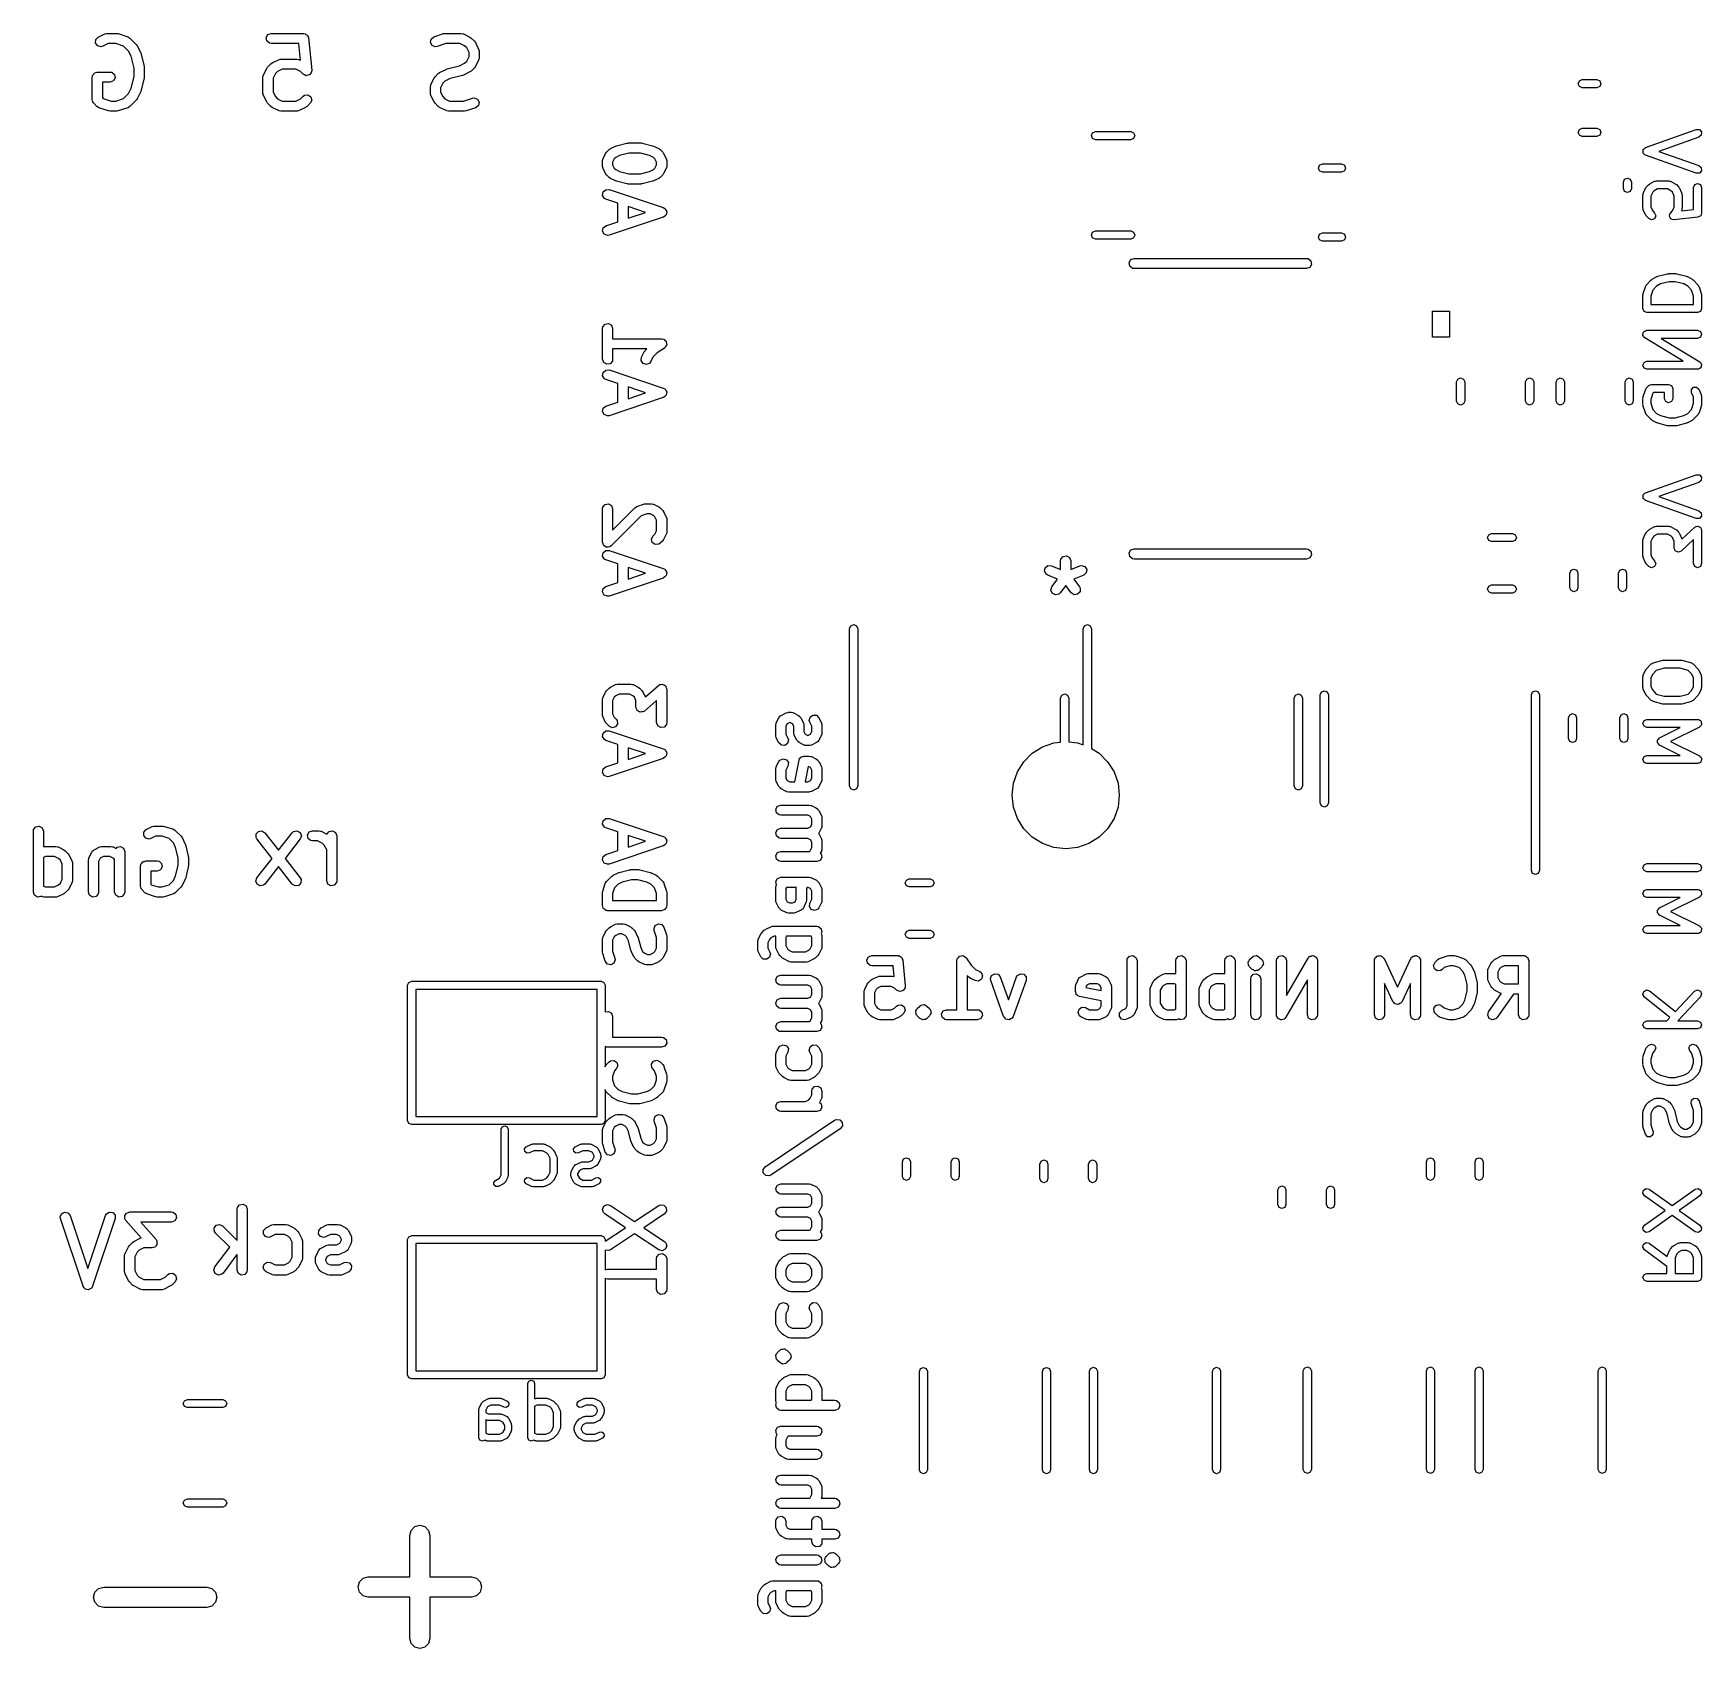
# Model space of a CAD drawing. Extents: x 128.4 to 153, y -58.4 to -34.5.
import ezdxf

# ---------------------------------------------------------------- set-up
doc = ezdxf.new("R2010")
doc.units = 0
doc.layers.add('BLACK', color=7, linetype='CONTINUOUS')

msp = doc.modelspace()

# ---------------------------------------------------------------- linework, layer by layer
at = {"layer": 'BLACK', "linetype": 'CONTINUOUS'}
for p, q in [((129.332, -34.539), (129.428, -34.4913)), ((129.428, -34.4913), (129.452, -34.4839)), ((129.452, -34.4839), (129.457, -34.485)), ((129.457, -34.485), (129.461, -34.4834)), ((129.461, -34.4834), (129.604, -34.4834)), ((129.604, -34.4834), (129.626, -34.4873)), ((129.626, -34.4873), (129.628, -34.4873)), ((129.628, -34.4873), (129.77, -34.5349)), ((131.816, -34.5454), (131.841, -34.501)), ((131.841, -34.501), (131.89, -34.4834)), ((131.89, -34.4834), (132.366, -34.4834)), ((132.366, -34.4834), (132.37, -34.4841)), ((132.37, -34.4841), (132.371, -34.4836)), ((132.371, -34.4836), (132.374, -34.4849)), ((132.374, -34.4849), (132.391, -34.4879)), ((132.391, -34.4879), (132.404, -34.4982)), ((132.404, -34.4982), (132.418, -34.5047)), ((132.418, -34.5047), (132.423, -34.5142)), ((132.423, -34.5142), (132.431, -34.5209)), ((132.431, -34.5209), (132.434, -34.5366)), ((134.294, -34.5349), (134.437, -34.4873)), ((134.437, -34.4873), (134.46, -34.484)), ((134.46, -34.484), (134.461, -34.4834)), ((134.461, -34.4834), (134.699, -34.4834)), ((134.699, -34.4834), (134.725, -34.4879)), ((134.725, -34.4879), (134.728, -34.4908)), ((134.728, -34.4908), (134.733, -34.4913)), ((134.733, -34.4913), (134.828, -34.539)), ((129.294, -34.6274), (129.297, -34.5762)), ((129.325, -34.6686), (129.294, -34.6274)), ((129.297, -34.5762), (129.332, -34.539)), ((129.374, -34.6805), (129.325, -34.6686)), ((129.399, -34.6731), (129.374, -34.6805)), ((129.479, -34.6334), (129.399, -34.6731)), ((129.592, -34.6334), (129.479, -34.6334)), ((129.706, -34.6716), (129.592, -34.6334)), ((129.78, -34.7457), (129.706, -34.6716)), ((129.77, -34.5349), (129.793, -34.5473)), ((129.819, -34.8227), (129.78, -34.7457)), ((129.793, -34.5473), (129.796, -34.5511)), ((129.796, -34.5511), (129.8, -34.553)), ((129.8, -34.553), (129.895, -34.6482)), ((129.895, -34.6482), (129.908, -34.6666)), ((129.908, -34.6666), (129.909, -34.6677)), ((129.909, -34.6677), (129.957, -34.763)), ((129.957, -34.763), (129.96, -34.7754)), ((129.96, -34.7754), (129.962, -34.7783)), ((129.962, -34.7783), (130.01, -34.9688)), ((131.825, -34.5959), (131.816, -34.5454)), ((131.864, -34.6289), (131.825, -34.5959)), ((131.89, -34.6334), (131.864, -34.6289)), ((132.298, -34.6334), (131.89, -34.6334)), ((132.323, -34.8816), (132.298, -34.6334)), ((132.434, -34.5366), (132.44, -34.551)), ((132.44, -34.551), (132.488, -35.0271)), ((134.244, -34.617), (134.254, -34.5668)), ((134.268, -34.6622), (134.244, -34.617)), ((134.254, -34.5668), (134.294, -34.5349)), ((134.316, -34.681), (134.268, -34.6622)), ((134.342, -34.6772), (134.316, -34.681)), ((134.473, -34.6334), (134.342, -34.6772)), ((134.681, -34.6334), (134.473, -34.6334)), ((134.75, -34.6677), (134.681, -34.6334)), ((134.78, -34.6981), (134.75, -34.6677)), ((134.815, -34.7666), (134.78, -34.6981)), ((134.815, -34.8264), (134.815, -34.7666)), ((134.828, -34.539), (134.846, -34.5523)), ((134.846, -34.5523), (134.847, -34.553)), ((134.847, -34.553), (134.895, -34.6006)), ((134.895, -34.6006), (134.908, -34.619)), ((134.908, -34.619), (134.909, -34.6201)), ((134.909, -34.6201), (134.957, -34.7154)), ((134.957, -34.7154), (134.964, -34.7403)), ((134.964, -34.7403), (134.963, -34.7447)), ((134.963, -34.7447), (134.965, -34.7489)), ((134.965, -34.7489), (134.965, -34.8441)), ((129.862, -34.9962), (129.819, -34.8227)), ((129.862, -35.1206), (129.862, -34.9962)), ((130.01, -34.9688), (130.011, -34.9837)), ((130.011, -34.9837), (130.012, -34.987)), ((130.012, -34.987), (130.012, -35.1298)), ((131.775, -35.0963), (131.823, -35.0011)), ((131.823, -35.0011), (131.836, -34.9831)), ((131.836, -34.9831), (131.837, -34.9816)), ((131.837, -34.9816), (131.884, -34.934)), ((131.884, -34.934), (131.903, -34.9211)), ((131.903, -34.9211), (131.904, -34.9199)), ((131.904, -34.9199), (131.999, -34.8723)), ((132.05, -35.0144), (131.982, -35.0486)), ((131.999, -34.8723), (132.024, -34.8649)), ((132.024, -34.8649), (132.028, -34.8659)), ((132.028, -34.8659), (132.032, -34.8644)), ((132.032, -34.8644), (132.271, -34.8644)), ((132.253, -35.0144), (132.05, -35.0144)), ((132.321, -35.0486), (132.253, -35.0144)), ((132.271, -34.8644), (132.296, -34.8689)), ((132.296, -34.8689), (132.3, -34.8718)), ((132.3, -34.8718), (132.304, -34.8723)), ((132.304, -34.8723), (132.323, -34.8816)), ((132.488, -35.0271), (132.486, -35.0531)), ((134.38, -35.0628), (134.475, -35.0151)), ((134.475, -35.0151), (134.488, -35.0115)), ((134.488, -35.0115), (134.49, -35.0095)), ((134.49, -35.0095), (134.673, -34.9638)), ((134.673, -34.9638), (134.75, -34.9254)), ((134.75, -34.9254), (134.78, -34.8949)), ((134.78, -34.8949), (134.815, -34.8264)), ((134.895, -34.9924), (134.847, -35.04)), ((134.896, -34.9909), (134.895, -34.9924)), ((134.909, -34.9729), (134.896, -34.9909)), ((134.957, -34.8777), (134.909, -34.9729)), ((134.96, -34.8698), (134.957, -34.8732)), ((134.957, -34.8732), (134.957, -34.8777)), ((134.965, -34.8441), (134.96, -34.8698)), ((129.243, -35.1298), (129.245, -35.1201)), ((129.243, -35.4632), (129.243, -35.1298)), ((129.244, -35.1168), (129.246, -35.1139)), ((129.245, -35.1201), (129.244, -35.1168)), ((129.246, -35.1139), (129.248, -35.1042)), ((129.248, -35.1042), (129.26, -35.0893)), ((129.26, -35.0893), (129.27, -35.0724)), ((129.27, -35.0724), (129.276, -35.0701)), ((129.276, -35.0701), (129.281, -35.0649)), ((129.281, -35.0649), (129.3, -35.0615)), ((129.3, -35.0615), (129.318, -35.0548)), ((129.318, -35.0548), (129.509, -35.0548)), ((129.509, -35.2048), (129.393, -35.2048)), ((129.393, -35.2048), (129.393, -35.4321)), ((129.509, -35.0548), (129.534, -35.0594)), ((129.557, -35.1873), (129.509, -35.2048)), ((129.534, -35.0594), (129.574, -35.0923)), ((129.583, -35.1429), (129.557, -35.1873)), ((129.574, -35.0923), (129.583, -35.1429)), ((129.819, -35.2941), (129.862, -35.1206)), ((130.01, -35.148), (129.962, -35.3385)), ((130.012, -35.1298), (130.01, -35.1446)), ((130.01, -35.1446), (130.01, -35.148)), ((131.767, -35.1298), (131.772, -35.1042)), ((131.767, -35.3679), (131.767, -35.1298)), ((131.772, -35.1042), (131.774, -35.1008)), ((131.774, -35.1008), (131.775, -35.0963)), ((131.951, -35.079), (131.917, -35.1476)), ((131.917, -35.1476), (131.917, -35.3502)), ((131.982, -35.0486), (131.951, -35.079)), ((132.36, -35.0876), (132.321, -35.0486)), ((132.361, -35.0878), (132.36, -35.0876)), ((132.361, -35.0883), (132.361, -35.0878)), ((132.384, -35.0987), (132.361, -35.0883)), ((132.407, -35.1093), (132.384, -35.0987)), ((132.408, -35.1094), (132.407, -35.1092)), ((132.407, -35.1092), (132.407, -35.1093)), ((132.432, -35.1026), (132.408, -35.1094)), ((132.456, -35.096), (132.432, -35.1026)), ((132.457, -35.0956), (132.456, -35.096)), ((132.471, -35.0746), (132.457, -35.0955)), ((132.457, -35.0955), (132.457, -35.0956)), ((132.486, -35.054), (132.471, -35.0746)), ((132.486, -35.0531), (132.486, -35.0535)), ((132.486, -35.0535), (132.486, -35.054)), ((134.243, -35.2727), (134.248, -35.2471)), ((134.243, -35.3679), (134.243, -35.2727)), ((134.248, -35.2471), (134.251, -35.2436)), ((134.251, -35.2392), (134.299, -35.1439)), ((134.251, -35.2436), (134.251, -35.2392)), ((134.299, -35.1439), (134.312, -35.1259)), ((134.312, -35.1259), (134.313, -35.1244)), ((134.313, -35.1244), (134.36, -35.0768)), ((134.36, -35.0768), (134.379, -35.064)), ((134.379, -35.064), (134.38, -35.0628)), ((134.427, -35.2219), (134.393, -35.2904)), ((134.458, -35.1915), (134.427, -35.2219)), ((134.535, -35.153), (134.458, -35.1915)), ((134.717, -35.1074), (134.535, -35.153)), ((134.72, -35.1054), (134.717, -35.1074)), ((134.733, -35.1017), (134.72, -35.1054)), ((134.828, -35.0541), (134.733, -35.1017)), ((134.829, -35.0529), (134.828, -35.0541)), ((134.847, -35.04), (134.829, -35.0529)), ((151.216, -35.227), (151.234, -35.1846)), ((151.234, -35.2694), (151.216, -35.227)), ((151.234, -35.1846), (151.276, -35.167)), ((151.276, -35.287), (151.234, -35.2694)), ((151.276, -35.167), (151.492, -35.167)), ((151.492, -35.167), (151.534, -35.1846)), ((151.534, -35.2694), (151.492, -35.287)), ((151.534, -35.1846), (151.552, -35.227)), ((151.552, -35.227), (151.534, -35.2694)), ((129.249, -35.4786), (129.243, -35.4632)), ((129.25, -35.4949), (129.249, -35.4786)), ((129.26, -35.5083), (129.25, -35.4949)), ((129.261, -35.5114), (129.26, -35.5083)), ((129.263, -35.5124), (129.261, -35.5114)), ((129.265, -35.5162), (129.263, -35.5124)), ((129.313, -35.5638), (129.265, -35.5162)), ((129.393, -35.4321), (129.406, -35.4452)), ((129.406, -35.4452), (129.521, -35.4834)), ((129.521, -35.4834), (129.592, -35.4834)), ((129.592, -35.4834), (129.706, -35.4452)), ((129.706, -35.4452), (129.78, -35.3711)), ((129.78, -35.3711), (129.819, -35.2941)), ((129.895, -35.4686), (129.8, -35.5638)), ((129.896, -35.4671), (129.895, -35.4686)), ((129.909, -35.4491), (129.896, -35.4671)), ((129.957, -35.3539), (129.909, -35.4491)), ((129.962, -35.3385), (129.957, -35.3503)), ((129.957, -35.3503), (129.957, -35.3539)), ((131.769, -35.3722), (131.767, -35.3679)), ((131.768, -35.3765), (131.769, -35.3722)), ((131.775, -35.4015), (131.768, -35.3765)), ((131.823, -35.4967), (131.775, -35.4015)), ((131.824, -35.4978), (131.823, -35.4967)), ((131.837, -35.5162), (131.824, -35.4978)), ((131.884, -35.5638), (131.837, -35.5162)), ((131.917, -35.3502), (131.951, -35.4188)), ((131.951, -35.4188), (131.982, -35.4492)), ((131.982, -35.4492), (132.05, -35.4834)), ((132.05, -35.4834), (132.253, -35.4834)), ((132.253, -35.4834), (132.321, -35.4492)), ((132.321, -35.4492), (132.36, -35.4101)), ((132.36, -35.4101), (132.382, -35.3952)), ((132.382, -35.3952), (132.433, -35.3907)), ((132.466, -35.5162), (132.419, -35.5638)), ((132.433, -35.3907), (132.475, -35.4202)), ((132.488, -35.4697), (132.466, -35.5162)), ((132.475, -35.4202), (132.488, -35.4697)), ((134.245, -35.3722), (134.243, -35.3679)), ((134.244, -35.3765), (134.245, -35.3722)), ((134.251, -35.4015), (134.244, -35.3765)), ((134.299, -35.4967), (134.251, -35.4015)), ((134.3, -35.4978), (134.299, -35.4967)), ((134.313, -35.5162), (134.3, -35.4978)), ((134.36, -35.5638), (134.313, -35.5162)), ((134.393, -35.2904), (134.393, -35.3502)), ((134.393, -35.3502), (134.427, -35.4188)), ((134.427, -35.4188), (134.458, -35.4492)), ((134.458, -35.4492), (134.526, -35.4834)), ((134.526, -35.4834), (134.735, -35.4834)), ((134.735, -35.4834), (134.866, -35.4396)), ((134.866, -35.4396), (134.892, -35.4358)), ((134.892, -35.4358), (134.939, -35.4547)), ((134.939, -35.4547), (134.964, -35.4998)), ((134.964, -35.4998), (134.954, -35.5501)), ((151.492, -35.287), (151.276, -35.287)), ((129.317, -35.5657), (129.313, -35.5638)), ((129.319, -35.5695), (129.317, -35.5657)), ((129.342, -35.582), (129.319, -35.5695)), ((129.485, -35.6296), (129.342, -35.582)), ((129.487, -35.6295), (129.485, -35.6296)), ((129.509, -35.6334), (129.487, -35.6295)), ((129.604, -35.6334), (129.509, -35.6334)), ((129.605, -35.6329), (129.604, -35.6334)), ((129.628, -35.6296), (129.605, -35.6329)), ((129.77, -35.582), (129.628, -35.6296)), ((129.774, -35.5792), (129.77, -35.582)), ((129.778, -35.5788), (129.774, -35.5792)), ((129.8, -35.5638), (129.778, -35.5788)), ((131.886, -35.5645), (131.884, -35.5638)), ((131.904, -35.5779), (131.886, -35.5645)), ((131.999, -35.6255), (131.904, -35.5779)), ((132.003, -35.626), (131.999, -35.6255)), ((132.007, -35.6289), (132.003, -35.626)), ((132.032, -35.6334), (132.007, -35.6289)), ((132.271, -35.6334), (132.032, -35.6334)), ((132.275, -35.6319), (132.271, -35.6334)), ((132.279, -35.6329), (132.275, -35.6319)), ((132.304, -35.6255), (132.279, -35.6329)), ((132.399, -35.5779), (132.304, -35.6255)), ((132.4, -35.5767), (132.399, -35.5779)), ((132.419, -35.5638), (132.4, -35.5767)), ((134.362, -35.5645), (134.36, -35.5638)), ((134.38, -35.5779), (134.362, -35.5645)), ((134.475, -35.6255), (134.38, -35.5779)), ((134.48, -35.626), (134.475, -35.6255)), ((134.483, -35.6289), (134.48, -35.626)), ((134.509, -35.6334), (134.483, -35.6289)), ((134.747, -35.6334), (134.509, -35.6334)), ((134.748, -35.6329), (134.747, -35.6334)), ((134.77, -35.6296), (134.748, -35.6329)), ((134.913, -35.582), (134.77, -35.6296)), ((134.954, -35.5501), (134.913, -35.582)), ((144.017, -35.995), (144.034, -35.9526)), ((144.034, -36.0374), (144.017, -35.995)), ((144.034, -35.9526), (144.077, -35.935)), ((144.077, -35.935), (144.599, -35.935)), ((144.599, -35.935), (144.642, -35.9526)), ((144.642, -35.9526), (144.659, -35.995)), ((144.659, -35.995), (144.642, -36.0374)), ((151.216, -35.947), (151.234, -35.9046)), ((151.234, -35.9894), (151.216, -35.947)), ((151.234, -35.9046), (151.276, -35.887)), ((151.276, -36.007), (151.234, -35.9894)), ((151.276, -35.887), (151.492, -35.887)), ((151.492, -36.007), (151.276, -36.007)), ((151.492, -35.887), (151.534, -35.9046)), ((151.534, -35.9894), (151.492, -36.007)), ((151.534, -35.9046), (151.552, -35.947)), ((151.552, -35.947), (151.534, -35.9894)), ((152.21, -36.1712), (152.96, -35.9046)), ((152.96, -35.9046), (153.006, -35.9069)), ((153.034, -35.9869), (153, -36.0176)), ((153.006, -35.9069), (153.037, -35.941)), ((153.037, -35.941), (153.034, -35.9869)), ((136.796, -36.3355), (136.834, -36.2593)), ((136.834, -36.2593), (136.847, -36.2413)), ((136.847, -36.2413), (136.848, -36.2399)), ((136.848, -36.2399), (136.886, -36.2018)), ((136.886, -36.2018), (136.905, -36.1889)), ((136.905, -36.1889), (136.906, -36.1877)), ((136.906, -36.1877), (136.982, -36.1496)), ((136.982, -36.1496), (136.994, -36.1459)), ((136.994, -36.1459), (136.997, -36.1439)), ((136.997, -36.1439), (137.15, -36.1058)), ((137.177, -36.2536), (137.042, -36.2875)), ((137.15, -36.1058), (137.165, -36.1048)), ((137.165, -36.1048), (137.168, -36.1036)), ((137.168, -36.1036), (137.358, -36.1036)), ((137.349, -36.2536), (137.177, -36.2536)), ((137.485, -36.2875), (137.349, -36.2536)), ((137.358, -36.1036), (137.373, -36.1062)), ((137.373, -36.1062), (137.377, -36.1058)), ((137.377, -36.1058), (137.529, -36.1439)), ((137.529, -36.1439), (137.541, -36.1492)), ((137.541, -36.1492), (137.544, -36.1496)), ((137.544, -36.1496), (137.62, -36.1877)), ((137.62, -36.1877), (137.638, -36.2011)), ((137.638, -36.2011), (137.64, -36.2018)), ((137.64, -36.2018), (137.678, -36.2399)), ((137.678, -36.2399), (137.691, -36.2582)), ((137.691, -36.2582), (137.692, -36.2593)), ((137.692, -36.2593), (137.73, -36.3355)), ((144.077, -36.055), (144.034, -36.0374)), ((144.599, -36.055), (144.077, -36.055)), ((144.642, -36.0374), (144.599, -36.055)), ((152.174, -36.2077), (152.176, -36.2053)), ((152.175, -36.2278), (152.174, -36.2077)), ((152.174, -36.2479), (152.175, -36.2278)), ((152.176, -36.2503), (152.174, -36.2479)), ((152.176, -36.202), (152.191, -36.1885)), ((152.176, -36.2053), (152.176, -36.202)), ((152.176, -36.2535), (152.176, -36.2503)), ((152.191, -36.267), (152.176, -36.2535)), ((152.191, -36.1885), (152.204, -36.1736)), ((152.204, -36.1736), (152.208, -36.1734)), ((152.208, -36.1734), (152.21, -36.1712)), ((153, -36.0176), (152.409, -36.2278)), ((152.409, -36.2278), (153, -36.4379)), ((136.788, -36.3691), (136.793, -36.3434)), ((136.788, -36.4453), (136.788, -36.3691)), ((136.79, -36.4495), (136.788, -36.4453)), ((136.789, -36.4538), (136.79, -36.4495)), ((136.796, -36.4788), (136.789, -36.4538)), ((136.793, -36.3434), (136.796, -36.34)), ((136.796, -36.34), (136.796, -36.3355)), ((136.834, -36.555), (136.796, -36.4788)), ((136.963, -36.3373), (136.938, -36.3868)), ((136.938, -36.3868), (136.938, -36.4276)), ((136.938, -36.4276), (136.963, -36.477)), ((136.984, -36.3164), (136.963, -36.3373)), ((136.963, -36.477), (136.984, -36.4979)), ((137.042, -36.2875), (136.984, -36.3164)), ((136.984, -36.4979), (137.042, -36.5269)), ((137.542, -36.3164), (137.485, -36.2875)), ((137.485, -36.5269), (137.542, -36.4979)), ((137.563, -36.3373), (137.542, -36.3164)), ((137.542, -36.4979), (137.563, -36.477)), ((137.588, -36.3868), (137.563, -36.3373)), ((137.563, -36.477), (137.588, -36.4276)), ((137.588, -36.4276), (137.588, -36.3868)), ((137.73, -36.4788), (137.692, -36.555)), ((137.73, -36.3355), (137.738, -36.3605)), ((137.731, -36.4744), (137.73, -36.4788)), ((137.734, -36.4709), (137.731, -36.4744)), ((137.738, -36.4453), (137.734, -36.4709)), ((137.738, -36.3605), (137.737, -36.3649)), ((137.737, -36.3649), (137.738, -36.3691)), ((137.738, -36.3691), (137.738, -36.4453)), ((147.373, -36.474), (147.391, -36.4316)), ((147.391, -36.5164), (147.373, -36.474)), ((147.391, -36.4316), (147.433, -36.414)), ((147.433, -36.414), (147.715, -36.414)), ((147.715, -36.414), (147.757, -36.4316)), ((147.757, -36.4316), (147.775, -36.474)), ((147.775, -36.474), (147.757, -36.5164)), ((152.204, -36.282), (152.191, -36.267)), ((152.208, -36.2821), (152.204, -36.282)), ((152.21, -36.2843), (152.208, -36.2821)), ((152.96, -36.551), (152.21, -36.2843)), ((153, -36.4379), (153.034, -36.4687)), ((153.034, -36.4687), (153.037, -36.5145)), ((136.835, -36.5561), (136.834, -36.555)), ((136.848, -36.5745), (136.835, -36.5561)), ((136.886, -36.6126), (136.848, -36.5745)), ((136.888, -36.6133), (136.886, -36.6126)), ((136.906, -36.6266), (136.888, -36.6133)), ((136.982, -36.6647), (136.906, -36.6266)), ((136.985, -36.6651), (136.982, -36.6647)), ((136.997, -36.6704), (136.985, -36.6651)), ((137.15, -36.7085), (136.997, -36.6704)), ((137.042, -36.5269), (137.177, -36.5607)), ((137.153, -36.7081), (137.15, -36.7085)), ((137.168, -36.7107), (137.153, -36.7081)), ((137.358, -36.7107), (137.168, -36.7107)), ((137.177, -36.5607), (137.349, -36.5607)), ((137.349, -36.5607), (137.485, -36.5269)), ((137.362, -36.7096), (137.358, -36.7107)), ((137.377, -36.7085), (137.362, -36.7096)), ((137.529, -36.6704), (137.377, -36.7085)), ((137.532, -36.6684), (137.529, -36.6704)), ((137.544, -36.6647), (137.532, -36.6684)), ((137.62, -36.6266), (137.544, -36.6647)), ((137.622, -36.6254), (137.62, -36.6266)), ((137.64, -36.6126), (137.622, -36.6254)), ((137.678, -36.5745), (137.64, -36.6126)), ((137.679, -36.573), (137.678, -36.5745)), ((137.692, -36.555), (137.679, -36.573)), ((147.433, -36.534), (147.391, -36.5164)), ((147.715, -36.534), (147.433, -36.534)), ((147.757, -36.5164), (147.715, -36.534)), ((151.883, -36.6826), (151.9, -36.6402)), ((151.883, -36.7774), (151.883, -36.6826)), ((151.9, -36.6402), (151.943, -36.6226)), ((151.943, -36.6226), (151.985, -36.6402)), ((151.985, -36.6402), (152.003, -36.6826)), ((152.003, -36.6826), (152.003, -36.7774)), ((152.222, -36.7582), (152.258, -36.7201)), ((152.258, -36.7201), (152.267, -36.7159)), ((152.267, -36.7159), (152.273, -36.7082)), ((152.273, -36.7082), (152.345, -36.6701)), ((152.345, -36.6701), (152.359, -36.6686)), ((152.359, -36.6686), (152.373, -36.663)), ((152.373, -36.663), (152.552, -36.663)), ((152.552, -36.663), (152.565, -36.6686)), ((152.565, -36.6686), (152.58, -36.6701)), ((152.58, -36.6701), (152.651, -36.7082)), ((152.651, -36.7082), (152.658, -36.7159)), ((152.658, -36.7159), (152.667, -36.7201)), ((152.667, -36.7201), (152.702, -36.7582)), ((152.92, -36.7611), (152.938, -36.7187)), ((152.938, -36.7187), (152.98, -36.7011)), ((153.006, -36.5486), (152.96, -36.551)), ((152.98, -36.7011), (153.023, -36.7187)), ((153.037, -36.5145), (153.006, -36.5486)), ((153.023, -36.7187), (153.04, -36.7611)), ((136.79, -36.8793), (136.797, -36.8286)), ((136.816, -36.9231), (136.79, -36.8793)), ((136.797, -36.8286), (136.836, -36.7946)), ((136.839, -36.9355), (136.816, -36.9231)), ((136.836, -36.7946), (136.887, -36.7932)), ((137.017, -36.9946), (136.839, -36.9355)), ((136.887, -36.7932), (137.687, -37.0598)), ((137.017, -37.2674), (137.017, -36.9946)), ((151.9, -36.8198), (151.883, -36.7774)), ((151.943, -36.8374), (151.9, -36.8198)), ((151.985, -36.8198), (151.943, -36.8374)), ((152.003, -36.7774), (151.985, -36.8198)), ((152.17, -36.8754), (152.175, -36.8632)), ((152.17, -37.0659), (152.17, -36.8754)), ((152.175, -36.8632), (152.176, -36.8499)), ((152.176, -36.8499), (152.212, -36.7737)), ((152.212, -36.7737), (152.219, -36.7672)), ((152.219, -36.7672), (152.222, -36.7582)), ((152.316, -36.8333), (152.29, -36.8888)), ((152.29, -36.8888), (152.29, -37.0525)), ((152.339, -36.8094), (152.316, -36.8333)), ((152.388, -36.783), (152.339, -36.8094)), ((152.537, -36.783), (152.388, -36.783)), ((152.586, -36.8094), (152.537, -36.783)), ((152.608, -36.8333), (152.586, -36.8094)), ((152.634, -36.8888), (152.608, -36.8333)), ((152.634, -37.0525), (152.634, -36.8888)), ((152.702, -36.7582), (152.706, -36.7672)), ((152.706, -36.7672), (152.713, -36.7737)), ((152.713, -36.7737), (152.749, -36.8499)), ((152.749, -36.8499), (152.749, -36.8632)), ((152.749, -36.8632), (152.754, -36.8754)), ((152.754, -36.8754), (152.754, -37.0659)), ((152.92, -37.0881), (152.92, -36.7611)), ((153.04, -36.7611), (153.04, -37.1421)), ((137.687, -37.2021), (136.887, -37.4688)), ((137.426, -37.131), (137.167, -37.0446)), ((137.167, -37.0446), (137.167, -37.2174)), ((137.167, -37.2174), (137.426, -37.131)), ((137.687, -37.0598), (137.71, -37.0722)), ((137.689, -37.2008), (137.687, -37.2021)), ((137.691, -37.2007), (137.689, -37.2008)), ((137.708, -37.185), (137.691, -37.2007)), ((137.727, -37.1702), (137.708, -37.185)), ((137.71, -37.0722), (137.711, -37.0741)), ((137.711, -37.0741), (137.713, -37.0749)), ((137.713, -37.0749), (137.724, -37.0957)), ((137.724, -37.0957), (137.737, -37.1159)), ((137.729, -37.1667), (137.727, -37.1681)), ((137.727, -37.1681), (137.727, -37.1702)), ((137.733, -37.1432), (137.729, -37.1667)), ((137.737, -37.12), (137.733, -37.1432)), ((137.737, -37.1159), (137.736, -37.1181)), ((137.736, -37.1181), (137.737, -37.12)), ((152.175, -37.0781), (152.17, -37.0659)), ((152.176, -37.0913), (152.175, -37.0781)), ((152.212, -37.1675), (152.176, -37.0913)), ((152.219, -37.1741), (152.212, -37.1675)), ((152.222, -37.1831), (152.219, -37.1741)), ((152.258, -37.2212), (152.222, -37.1831)), ((152.3, -37.2401), (152.258, -37.2212)), ((152.29, -37.0525), (152.316, -37.108)), ((152.343, -37.2239), (152.3, -37.2401)), ((152.316, -37.108), (152.345, -37.1391)), ((152.362, -37.1821), (152.343, -37.2239)), ((152.345, -37.1391), (152.362, -37.1821)), ((152.563, -37.1821), (152.57, -37.1625)), ((152.564, -37.1843), (152.563, -37.1821)), ((152.563, -37.1865), (152.564, -37.1843)), ((152.573, -37.2049), (152.563, -37.1865)), ((152.57, -37.1625), (152.576, -37.1425)), ((152.582, -37.2239), (152.573, -37.2049)), ((152.576, -37.1425), (152.578, -37.1413)), ((152.578, -37.1413), (152.579, -37.1391)), ((152.579, -37.1391), (152.608, -37.108)), ((152.584, -37.2248), (152.582, -37.2239)), ((152.585, -37.2268), (152.584, -37.2248)), ((152.605, -37.2328), (152.585, -37.2268)), ((152.625, -37.2401), (152.605, -37.2328)), ((152.608, -37.108), (152.634, -37.0525)), ((152.627, -37.2392), (152.625, -37.2401)), ((152.629, -37.2398), (152.627, -37.2392)), ((152.986, -37.2017), (152.629, -37.2398)), ((152.741, -37.1072), (152.92, -37.0881)), ((152.749, -37.0913), (152.741, -37.1072)), ((152.754, -37.0659), (152.749, -37.0781)), ((152.749, -37.0781), (152.749, -37.0913)), ((153.004, -37.1921), (152.986, -37.2017)), ((153.023, -37.1845), (153.004, -37.1921)), ((153.024, -37.1814), (153.023, -37.1845)), ((153.027, -37.1798), (153.024, -37.1814)), ((153.032, -37.1606), (153.027, -37.1798)), ((153.04, -37.1421), (153.032, -37.1606)), ((136.789, -37.4086), (136.799, -37.3584)), ((136.813, -37.4538), (136.789, -37.4086)), ((136.799, -37.3584), (136.839, -37.3265)), ((136.861, -37.4726), (136.813, -37.4538)), ((136.839, -37.3265), (137.017, -37.2674)), ((136.887, -37.4688), (136.861, -37.4726)), ((144.017, -37.465), (144.034, -37.4226)), ((144.034, -37.5074), (144.017, -37.465)), ((144.034, -37.4226), (144.077, -37.405)), ((144.077, -37.405), (144.599, -37.405)), ((144.599, -37.405), (144.642, -37.4226)), ((144.642, -37.4226), (144.659, -37.465)), ((144.659, -37.465), (144.642, -37.5074)), ((147.373, -37.494), (147.391, -37.4516)), ((147.391, -37.4516), (147.433, -37.434)), ((147.433, -37.434), (147.715, -37.434)), ((147.715, -37.434), (147.757, -37.4516)), ((147.757, -37.4516), (147.775, -37.494)), ((144.077, -37.525), (144.034, -37.5074)), ((144.599, -37.525), (144.077, -37.525)), ((144.642, -37.5074), (144.599, -37.525)), ((147.391, -37.5364), (147.373, -37.494)), ((147.433, -37.554), (147.391, -37.5364)), ((147.715, -37.554), (147.433, -37.554)), ((147.757, -37.5364), (147.715, -37.554)), ((147.775, -37.494), (147.757, -37.5364)), ((144.574, -37.8725), (144.6, -37.8273)), ((144.583, -37.9238), (144.574, -37.8725)), ((144.623, -37.9573), (144.583, -37.9238)), ((144.6, -37.8273), (144.649, -37.8095)), ((144.649, -37.9619), (144.623, -37.9573)), ((144.649, -37.8095), (147.197, -37.8095)), ((147.197, -37.9619), (144.649, -37.9619)), ((147.197, -37.8095), (147.223, -37.8141)), ((147.246, -37.9441), (147.197, -37.9619)), ((147.223, -37.8141), (147.263, -37.8476)), ((147.272, -37.8989), (147.246, -37.9441)), ((147.263, -37.8476), (147.272, -37.8989)), ((152.173, -38.3432), (152.209, -38.2289)), ((152.209, -38.2289), (152.217, -38.2185)), ((152.217, -38.2185), (152.222, -38.2058)), ((152.222, -38.2058), (152.293, -38.1296)), ((152.293, -38.1296), (152.303, -38.1255)), ((152.303, -38.1255), (152.309, -38.1177)), ((152.309, -38.1177), (152.38, -38.0796)), ((152.374, -38.2189), (152.319, -38.2778)), ((152.431, -38.1887), (152.374, -38.2189)), ((152.38, -38.0796), (152.388, -38.0789)), ((152.388, -38.0789), (152.393, -38.0746)), ((152.393, -38.0746), (152.536, -38.0365)), ((152.559, -38.1544), (152.431, -38.1887)), ((152.536, -38.0365), (152.544, -38.0375)), ((152.544, -38.0375), (152.552, -38.0344)), ((152.552, -38.0344), (152.659, -38.0344)), ((152.651, -38.1544), (152.559, -38.1544)), ((152.779, -38.1887), (152.651, -38.1544)), ((152.659, -38.0344), (152.666, -38.0375)), ((152.666, -38.0375), (152.674, -38.0365)), ((152.674, -38.0365), (152.817, -38.0746)), ((152.836, -38.2189), (152.779, -38.1887)), ((152.817, -38.0746), (152.823, -38.0789)), ((152.823, -38.0789), (152.83, -38.0796)), ((152.83, -38.0796), (152.901, -38.1177)), ((152.891, -38.2778), (152.836, -38.2189)), ((152.901, -38.1177), (152.908, -38.1255)), ((152.908, -38.1255), (152.917, -38.1296)), ((152.917, -38.1296), (152.988, -38.2058)), ((152.988, -38.2058), (152.993, -38.2185)), ((152.993, -38.2185), (153.002, -38.2289)), ((153.002, -38.2289), (153.037, -38.3432)), ((152.17, -38.3611), (152.174, -38.3525)), ((152.17, -38.5516), (152.17, -38.3611)), ((152.174, -38.3525), (152.173, -38.3432)), ((152.319, -38.2778), (152.29, -38.3703)), ((152.29, -38.3703), (152.29, -38.4916)), ((152.92, -38.3703), (152.891, -38.2778)), ((152.92, -38.4916), (152.92, -38.3703)), ((153.037, -38.3432), (153.037, -38.3525)), ((153.037, -38.3525), (153.04, -38.3611)), ((153.04, -38.3611), (153.04, -38.5516)), ((149.06, -38.9725), (149.06, -38.5915)), ((149.06, -38.5915), (149.314, -38.5915)), ((149.314, -38.5915), (149.314, -38.9725)), ((152.188, -38.594), (152.17, -38.5516)), ((152.23, -38.6116), (152.188, -38.594)), ((152.98, -38.6116), (152.23, -38.6116)), ((152.29, -38.4916), (152.92, -38.4916)), ((153.023, -38.594), (152.98, -38.6116)), ((153.04, -38.5516), (153.023, -38.594)), ((136.788, -38.8453), (136.793, -38.8196)), ((136.788, -39.3024), (136.788, -38.8453)), ((136.793, -38.8196), (136.826, -38.7803)), ((136.826, -38.7803), (136.876, -38.7714)), ((136.876, -38.7714), (136.921, -38.7971)), ((136.921, -38.7971), (136.938, -38.8453)), ((136.938, -38.8453), (136.938, -38.9988)), ((149.314, -38.9725), (149.06, -38.9725)), ((152.17, -38.9325), (152.176, -38.9175)), ((152.173, -38.9394), (152.17, -38.9325)), ((152.172, -38.9467), (152.173, -38.9394)), ((152.181, -38.9599), (152.172, -38.9467)), ((152.176, -38.9175), (152.179, -38.9013)), ((152.179, -38.9013), (152.185, -38.8969)), ((152.188, -38.975), (152.181, -38.9599)), ((152.185, -38.8969), (152.188, -38.8901)), ((152.188, -38.8901), (152.203, -38.8839)), ((152.203, -38.8839), (152.216, -38.8742)), ((152.216, -38.8742), (152.223, -38.8754)), ((152.223, -38.8754), (152.23, -38.8725)), ((152.23, -38.8725), (152.98, -38.8725)), ((152.98, -38.8725), (153.023, -38.8901)), ((153.023, -38.8901), (153.04, -38.9325)), ((153.04, -38.9325), (153.023, -38.975)), ((136.938, -38.9988), (137.663, -38.9988)), ((137.444, -39.1488), (136.938, -39.1488)), ((136.938, -39.1488), (136.938, -39.3024)), ((137.367, -39.2689), (137.406, -39.1927)), ((137.406, -39.1927), (137.419, -39.1747)), ((137.419, -39.1747), (137.42, -39.1732)), ((137.42, -39.1732), (137.444, -39.1488)), ((137.597, -39.2083), (137.534, -39.2706)), ((137.705, -39.1362), (137.597, -39.2083)), ((137.663, -38.9988), (137.689, -39.0034)), ((137.689, -39.0034), (137.692, -39.0061)), ((137.692, -39.0061), (137.696, -39.0066)), ((137.696, -39.0066), (137.711, -39.0223)), ((137.707, -39.1328), (137.705, -39.1362)), ((137.711, -39.1313), (137.707, -39.1328)), ((137.711, -39.0223), (137.728, -39.0363)), ((137.722, -39.1124), (137.711, -39.1313)), ((137.735, -39.0949), (137.722, -39.1124)), ((137.728, -39.0363), (137.729, -39.0406)), ((137.729, -39.0406), (137.732, -39.0437)), ((137.732, -39.0437), (137.733, -39.0654)), ((137.733, -39.0654), (137.737, -39.0869)), ((137.737, -39.0869), (137.735, -39.0906)), ((137.735, -39.0906), (137.735, -39.0949)), ((152.195, -38.9778), (152.188, -38.975)), ((152.199, -38.9838), (152.195, -38.9778)), ((152.766, -39.3297), (152.199, -38.9838)), ((152.98, -38.9925), (152.444, -38.9925)), ((152.444, -38.9925), (153.011, -39.3385)), ((153.023, -38.975), (152.98, -38.9925)), ((136.806, -39.3506), (136.788, -39.3024)), ((136.797, -39.4953), (136.836, -39.4612)), ((136.85, -39.3763), (136.806, -39.3506)), ((136.836, -39.4612), (136.887, -39.4598)), ((136.901, -39.3674), (136.85, -39.3763)), ((136.887, -39.4598), (137.687, -39.7265)), ((136.934, -39.3281), (136.901, -39.3674)), ((136.938, -39.3024), (136.934, -39.3281)), ((137.362, -39.3198), (137.367, -39.2689)), ((137.39, -39.3626), (137.362, -39.3198)), ((137.439, -39.3773), (137.39, -39.3626)), ((137.486, -39.3569), (137.439, -39.3773)), ((137.502, -39.3359), (137.486, -39.3569)), ((137.534, -39.2706), (137.502, -39.3359)), ((152.17, -39.3897), (152.188, -39.3473)), ((152.188, -39.4321), (152.17, -39.3897)), ((152.188, -39.3473), (152.23, -39.3297)), ((152.23, -39.4497), (152.188, -39.4321)), ((152.23, -39.3297), (152.766, -39.3297)), ((152.98, -39.4497), (152.23, -39.4497)), ((152.987, -39.4469), (152.98, -39.4497)), ((152.994, -39.448), (152.987, -39.4469)), ((153.007, -39.4384), (152.994, -39.448)), ((153.023, -39.4321), (153.007, -39.4384)), ((153.011, -39.3385), (153.016, -39.3444)), ((153.016, -39.3444), (153.023, -39.3473)), ((153.023, -39.3473), (153.029, -39.3623)), ((153.025, -39.4253), (153.023, -39.4321)), ((153.031, -39.4209), (153.025, -39.4253)), ((153.029, -39.3623), (153.038, -39.3755)), ((153.034, -39.4048), (153.031, -39.4209)), ((153.04, -39.3897), (153.034, -39.4048)), ((153.038, -39.3755), (153.037, -39.3828)), ((153.037, -39.3828), (153.04, -39.3897)), ((136.79, -39.546), (136.797, -39.4953)), ((136.816, -39.5897), (136.79, -39.546)), ((136.839, -39.6021), (136.816, -39.5897)), ((137.017, -39.6612), (136.839, -39.6021)), ((137.017, -39.9341), (137.017, -39.6612)), ((137.426, -39.7976), (137.167, -39.7112)), ((137.167, -39.7112), (137.167, -39.8841)), ((149.417, -39.6374), (149.435, -39.595)), ((149.417, -39.9186), (149.417, -39.6374)), ((149.435, -39.595), (149.477, -39.5774)), ((149.477, -39.5774), (149.519, -39.595)), ((149.519, -39.595), (149.537, -39.6374)), ((149.537, -39.6374), (149.537, -39.9186)), ((150.437, -39.6374), (150.455, -39.595)), ((150.437, -39.9186), (150.437, -39.6374)), ((150.455, -39.595), (150.497, -39.5774)), ((150.497, -39.5774), (150.539, -39.595)), ((150.539, -39.595), (150.557, -39.6374)), ((150.557, -39.6374), (150.557, -39.9186)), ((150.89, -39.6374), (150.908, -39.595)), ((150.89, -39.9186), (150.89, -39.6374)), ((150.908, -39.595), (150.95, -39.5774)), ((150.95, -39.5774), (150.993, -39.595)), ((150.993, -39.595), (151.01, -39.6374)), ((151.01, -39.6374), (151.01, -39.9186)), ((151.91, -39.6374), (151.928, -39.595)), ((151.91, -39.9186), (151.91, -39.6374)), ((151.928, -39.595), (151.97, -39.5774)), ((151.97, -39.5774), (152.013, -39.595)), ((152.013, -39.595), (152.03, -39.6374)), ((152.03, -39.6374), (152.03, -39.9186)), ((152.222, -39.7296), (152.258, -39.6915)), ((152.258, -39.6915), (152.259, -39.6911)), ((152.259, -39.6901), (152.28, -39.6817)), ((152.259, -39.6911), (152.259, -39.6901)), ((152.28, -39.6817), (152.3, -39.6726)), ((152.3, -39.6726), (152.301, -39.6729)), ((152.301, -39.6729), (152.302, -39.6725)), ((152.302, -39.6725), (152.552, -39.6725)), ((152.552, -39.6725), (152.594, -39.6901)), ((152.594, -39.6901), (152.612, -39.7325)), ((136.839, -39.9932), (137.017, -39.9341)), ((137.687, -39.8688), (136.887, -40.1355)), ((137.167, -39.8841), (137.426, -39.7976)), ((137.687, -39.7265), (137.71, -39.7389)), ((137.689, -39.8675), (137.687, -39.8688)), ((137.691, -39.8674), (137.689, -39.8675)), ((137.708, -39.8516), (137.691, -39.8674)), ((137.727, -39.8369), (137.708, -39.8516)), ((137.71, -39.7389), (137.711, -39.7407)), ((137.711, -39.7407), (137.713, -39.7415)), ((137.713, -39.7415), (137.724, -39.7624)), ((137.724, -39.7624), (137.737, -39.7826)), ((137.729, -39.8334), (137.727, -39.8348)), ((137.727, -39.8348), (137.727, -39.8369)), ((137.733, -39.8099), (137.729, -39.8334)), ((137.737, -39.7866), (137.733, -39.8099)), ((137.737, -39.7826), (137.736, -39.7847)), ((137.736, -39.7847), (137.737, -39.7866)), ((149.435, -39.961), (149.417, -39.9186)), ((149.537, -39.9186), (149.519, -39.961)), ((150.455, -39.961), (150.437, -39.9186)), ((150.557, -39.9186), (150.539, -39.961)), ((150.908, -39.961), (150.89, -39.9186)), ((151.01, -39.9186), (150.993, -39.961)), ((151.928, -39.961), (151.91, -39.9186)), ((152.03, -39.9186), (152.013, -39.961)), ((152.17, -39.8849), (152.174, -39.8763)), ((152.17, -39.9611), (152.17, -39.8849)), ((152.173, -39.867), (152.209, -39.7527)), ((152.174, -39.8763), (152.173, -39.867)), ((152.209, -39.7527), (152.217, -39.7423)), ((152.217, -39.7423), (152.222, -39.7296)), ((152.319, -39.8016), (152.29, -39.8941)), ((152.29, -39.8941), (152.29, -39.952)), ((152.29, -39.952), (152.319, -40.0444)), ((152.328, -39.7925), (152.319, -39.8016)), ((152.492, -39.7925), (152.328, -39.7925)), ((152.492, -39.8849), (152.492, -39.7925)), ((152.509, -39.9273), (152.492, -39.8849)), ((152.552, -39.9449), (152.509, -39.9273)), ((152.594, -39.9273), (152.552, -39.9449)), ((152.612, -39.8849), (152.594, -39.9273)), ((152.612, -39.7325), (152.612, -39.8849)), ((152.888, -39.7502), (152.919, -39.7163)), ((152.89, -39.7961), (152.888, -39.7502)), ((152.92, -39.8602), (152.89, -39.7961)), ((152.891, -40.0444), (152.92, -39.952)), ((152.919, -39.7163), (152.965, -39.7142)), ((152.92, -39.952), (152.92, -39.8602)), ((152.965, -39.7142), (152.999, -39.7452)), ((152.999, -39.7452), (153.034, -39.8214)), ((153.034, -39.8214), (153.035, -39.8346)), ((153.035, -39.8346), (153.04, -39.8468)), ((153.04, -39.8468), (153.04, -39.9611)), ((136.789, -40.0753), (136.799, -40.0251)), ((136.813, -40.1204), (136.789, -40.0753)), ((136.799, -40.0251), (136.839, -39.9932)), ((136.861, -40.1393), (136.813, -40.1204)), ((136.887, -40.1355), (136.861, -40.1393)), ((149.477, -39.9786), (149.435, -39.961)), ((149.519, -39.961), (149.477, -39.9786)), ((150.497, -39.9786), (150.455, -39.961)), ((150.539, -39.961), (150.497, -39.9786)), ((150.95, -39.9786), (150.908, -39.961)), ((150.993, -39.961), (150.95, -39.9786)), ((151.97, -39.9786), (151.928, -39.961)), ((152.013, -39.961), (151.97, -39.9786)), ((152.174, -39.9697), (152.17, -39.9611)), ((152.173, -39.979), (152.174, -39.9697)), ((152.209, -40.0933), (152.173, -39.979)), ((152.217, -40.1037), (152.209, -40.0933)), ((152.222, -40.1164), (152.217, -40.1037)), ((152.293, -40.1926), (152.222, -40.1164)), ((152.303, -40.1968), (152.293, -40.1926)), ((152.309, -40.2045), (152.303, -40.1968)), ((152.38, -40.2426), (152.309, -40.2045)), ((152.319, -40.0444), (152.374, -40.1033)), ((152.374, -40.1033), (152.431, -40.1335)), ((152.431, -40.1335), (152.559, -40.1678)), ((152.559, -40.1678), (152.651, -40.1678)), ((152.651, -40.1678), (152.779, -40.1335)), ((152.779, -40.1335), (152.836, -40.1033)), ((152.901, -40.2045), (152.83, -40.2426)), ((152.836, -40.1033), (152.891, -40.0444)), ((152.908, -40.1968), (152.901, -40.2045)), ((152.917, -40.1926), (152.908, -40.1968)), ((152.988, -40.1164), (152.917, -40.1926)), ((152.993, -40.1037), (152.988, -40.1164)), ((153.002, -40.0933), (152.993, -40.1037)), ((153.037, -39.979), (153.002, -40.0933)), ((153.04, -39.9611), (153.037, -39.9697)), ((153.037, -39.9697), (153.037, -39.979)), ((152.388, -40.2433), (152.38, -40.2426)), ((152.393, -40.2477), (152.388, -40.2433)), ((152.536, -40.2858), (152.393, -40.2477)), ((152.544, -40.2847), (152.536, -40.2858)), ((152.552, -40.2878), (152.544, -40.2847)), ((152.659, -40.2878), (152.552, -40.2878)), ((152.666, -40.2847), (152.659, -40.2878)), ((152.674, -40.2858), (152.666, -40.2847)), ((152.817, -40.2477), (152.674, -40.2858)), ((152.823, -40.2433), (152.817, -40.2477)), ((152.83, -40.2426), (152.823, -40.2433)), ((152.21, -41.276), (152.96, -41.0093)), ((153, -41.1224), (152.409, -41.3325)), ((152.96, -41.0093), (153.006, -41.0117)), ((153.034, -41.0916), (153, -41.1224)), ((153.006, -41.0117), (153.037, -41.0458)), ((153.037, -41.0458), (153.034, -41.0916)), ((136.826, -41.447), (136.876, -41.4381)), ((136.876, -41.4381), (136.921, -41.4637)), ((137.411, -41.4408), (137.433, -41.4375)), ((137.433, -41.4375), (137.435, -41.4369)), ((137.435, -41.4369), (137.511, -41.4369)), ((137.511, -41.4369), (137.536, -41.4415)), ((152.174, -41.3124), (152.176, -41.31)), ((152.175, -41.3325), (152.174, -41.3124)), ((152.174, -41.3526), (152.175, -41.3325)), ((152.176, -41.3551), (152.174, -41.3526)), ((152.176, -41.3068), (152.191, -41.2933)), ((152.176, -41.31), (152.176, -41.3068)), ((152.176, -41.3583), (152.176, -41.3551)), ((152.191, -41.3718), (152.176, -41.3583)), ((152.191, -41.2933), (152.204, -41.2784)), ((152.204, -41.3867), (152.191, -41.3718)), ((152.204, -41.2784), (152.208, -41.2782)), ((152.208, -41.3869), (152.204, -41.3867)), ((152.208, -41.2782), (152.21, -41.276)), ((152.21, -41.3891), (152.208, -41.3869)), ((152.96, -41.6557), (152.21, -41.3891)), ((152.409, -41.3325), (153, -41.5427)), ((136.788, -41.5119), (136.793, -41.4863)), ((136.788, -42.0072), (136.788, -41.5119)), ((136.793, -41.4863), (136.826, -41.447)), ((137.361, -41.6156), (136.916, -42.0602)), ((136.921, -41.4637), (136.938, -41.5119)), ((136.938, -41.8261), (137.267, -41.497)), ((136.938, -41.5119), (136.938, -41.8261)), ((137.267, -41.497), (137.289, -41.4821)), ((137.289, -41.4821), (137.293, -41.4817)), ((137.293, -41.4817), (137.297, -41.4789)), ((137.297, -41.4789), (137.411, -41.4408)), ((137.447, -41.5869), (137.361, -41.6156)), ((137.493, -41.5869), (137.447, -41.5869)), ((137.542, -41.6117), (137.493, -41.5869)), ((137.536, -41.4415), (137.54, -41.4443)), ((137.54, -41.4443), (137.544, -41.4449)), ((137.563, -41.6325), (137.542, -41.6117)), ((137.544, -41.4449), (137.62, -41.4829)), ((137.588, -41.682), (137.563, -41.6325)), ((137.588, -41.8371), (137.588, -41.682)), ((137.62, -41.4829), (137.638, -41.4963)), ((137.638, -41.4963), (137.64, -41.497)), ((137.64, -41.497), (137.678, -41.5351)), ((137.678, -41.5351), (137.691, -41.5535)), ((137.691, -41.5535), (137.692, -41.5546)), ((137.692, -41.5546), (137.73, -41.6308)), ((137.73, -41.6308), (137.738, -41.6557)), ((137.738, -41.6557), (137.737, -41.6601)), ((137.737, -41.6601), (137.738, -41.6643)), ((137.738, -41.6643), (137.738, -41.8548)), ((153.006, -41.6534), (152.96, -41.6557)), ((153, -41.5427), (153.034, -41.5734)), ((153.037, -41.6193), (153.006, -41.6534)), ((153.034, -41.5734), (153.037, -41.6193)), ((137.512, -41.9625), (137.534, -41.916)), ((137.534, -41.916), (137.563, -41.8866)), ((137.563, -41.8866), (137.588, -41.8371)), ((137.73, -41.8883), (137.692, -41.9645)), ((137.731, -41.8839), (137.73, -41.8883)), ((137.734, -41.8804), (137.731, -41.8839)), ((137.738, -41.8548), (137.734, -41.8804)), ((149.875, -41.938), (149.893, -41.8956)), ((149.893, -41.8956), (149.935, -41.878)), ((149.935, -41.878), (150.242, -41.878)), ((150.242, -41.878), (150.285, -41.8956)), ((150.285, -41.8956), (150.302, -41.938)), ((152.176, -41.9547), (152.212, -41.8785)), ((152.212, -41.8785), (152.219, -41.872)), ((152.219, -41.872), (152.222, -41.8629)), ((152.222, -41.8629), (152.258, -41.8248)), ((152.258, -41.8248), (152.267, -41.8207)), ((152.267, -41.8207), (152.273, -41.8129)), ((152.273, -41.8129), (152.345, -41.7748)), ((152.339, -41.9141), (152.316, -41.9381)), ((152.388, -41.8878), (152.339, -41.9141)), ((152.345, -41.7748), (152.359, -41.7734)), ((152.359, -41.7734), (152.373, -41.7678)), ((152.373, -41.7678), (152.552, -41.7678)), ((152.537, -41.8878), (152.388, -41.8878)), ((152.586, -41.9141), (152.537, -41.8878)), ((152.552, -41.7678), (152.565, -41.7734)), ((152.565, -41.7734), (152.58, -41.7748)), ((152.58, -41.7748), (152.651, -41.8129)), ((152.608, -41.9381), (152.586, -41.9141)), ((152.651, -41.8129), (152.658, -41.8207)), ((152.658, -41.8207), (152.667, -41.8248)), ((152.667, -41.8248), (152.702, -41.8629)), ((152.702, -41.8629), (152.706, -41.872)), ((152.706, -41.872), (152.713, -41.8785)), ((152.713, -41.8785), (152.749, -41.9547)), ((152.749, -41.9614), (152.939, -41.7839)), ((152.939, -41.7839), (152.96, -41.7762)), ((152.96, -41.7762), (152.98, -41.7678)), ((152.98, -41.7678), (152.981, -41.7682)), ((152.981, -41.7682), (152.982, -41.7678)), ((152.982, -41.7678), (153.002, -41.7769)), ((153.002, -41.7769), (153.023, -41.7854)), ((153.023, -41.7854), (153.023, -41.7864)), ((153.023, -41.7864), (153.024, -41.7868)), ((153.024, -41.7868), (153.032, -41.8074)), ((153.032, -41.8074), (153.04, -41.8278)), ((153.04, -41.8278), (153.04, -42.323)), ((136.796, -42.0284), (136.788, -42.0072)), ((136.79, -42.2127), (136.797, -42.1619)), ((136.802, -42.0502), (136.796, -42.0284)), ((136.797, -42.1619), (136.836, -42.1279)), ((136.804, -42.0522), (136.802, -42.0502)), ((136.806, -42.0554), (136.804, -42.0522)), ((136.825, -42.0667), (136.806, -42.0554)), ((136.844, -42.0796), (136.825, -42.0667)), ((136.836, -42.1279), (136.887, -42.1265)), ((136.847, -42.0793), (136.844, -42.0796)), ((136.85, -42.081), (136.847, -42.0793)), ((136.872, -42.0771), (136.85, -42.081)), ((136.895, -42.0751), (136.872, -42.0771)), ((136.887, -42.1265), (137.687, -42.3932)), ((136.899, -42.0725), (136.895, -42.0751)), ((136.901, -42.0721), (136.899, -42.0725)), ((136.903, -42.0696), (136.901, -42.0721)), ((136.916, -42.0602), (136.903, -42.0696)), ((137.525, -42.0121), (137.512, -41.9625)), ((137.568, -42.0415), (137.525, -42.0121)), ((137.619, -42.037), (137.568, -42.0415)), ((137.64, -42.0221), (137.619, -42.037)), ((137.678, -41.984), (137.64, -42.0221)), ((137.679, -41.9825), (137.678, -41.984)), ((137.692, -41.9645), (137.679, -41.9825)), ((144.574, -42.1651), (144.6, -42.1199)), ((144.583, -42.2164), (144.574, -42.1651)), ((144.6, -42.1199), (144.649, -42.1021)), ((144.649, -42.1021), (147.197, -42.1021)), ((147.197, -42.1021), (147.223, -42.1067)), ((147.223, -42.1067), (147.263, -42.1402)), ((147.263, -42.1402), (147.272, -42.1915)), ((149.893, -41.9804), (149.875, -41.938)), ((149.935, -41.998), (149.893, -41.9804)), ((150.242, -41.998), (149.935, -41.998)), ((150.285, -41.9804), (150.242, -41.998)), ((150.302, -41.938), (150.285, -41.9804)), ((152.17, -41.9802), (152.175, -41.9679)), ((152.17, -42.2087), (152.17, -41.9802)), ((152.175, -41.9679), (152.176, -41.9547)), ((152.316, -41.9381), (152.29, -41.9935)), ((152.29, -41.9935), (152.29, -42.1954)), ((152.634, -41.9935), (152.608, -41.9381)), ((152.634, -42.0944), (152.634, -41.9935)), ((152.643, -42.1148), (152.634, -42.0944)), ((152.651, -42.1354), (152.643, -42.1148)), ((152.652, -42.1358), (152.651, -42.1354)), ((152.652, -42.1369), (152.652, -42.1358)), ((152.672, -42.1453), (152.652, -42.1369)), ((152.692, -42.1544), (152.672, -42.1453)), ((152.693, -42.154), (152.692, -42.1544)), ((152.694, -42.1544), (152.693, -42.154)), ((152.715, -42.146), (152.694, -42.1544)), ((152.735, -42.1383), (152.715, -42.146)), ((152.92, -41.9659), (152.735, -42.1383)), ((152.749, -41.9547), (152.749, -41.9614)), ((152.92, -42.323), (152.92, -41.9659)), ((136.816, -42.2564), (136.79, -42.2127)), ((136.839, -42.2688), (136.816, -42.2564)), ((137.017, -42.3279), (136.839, -42.2688)), ((137.017, -42.6007), (137.017, -42.3279)), ((137.426, -42.4643), (137.167, -42.3779)), ((137.167, -42.3779), (137.167, -42.5507)), ((137.687, -42.3932), (137.71, -42.4056)), ((137.71, -42.4056), (137.711, -42.4074)), ((137.711, -42.4074), (137.713, -42.4082)), ((137.713, -42.4082), (137.724, -42.429)), ((143.325, -42.4344), (143.335, -42.3842)), ((143.335, -42.3842), (143.375, -42.3524)), ((143.375, -42.3524), (143.427, -42.354)), ((143.427, -42.354), (143.562, -42.4081)), ((143.562, -42.2808), (143.567, -42.2552)), ((143.562, -42.4081), (143.562, -42.2808)), ((143.567, -42.2552), (143.599, -42.2159)), ((143.599, -42.2159), (143.65, -42.207)), ((143.65, -42.207), (143.694, -42.2326)), ((143.694, -42.2326), (143.712, -42.2808)), ((143.712, -42.2808), (143.712, -42.4081)), ((143.712, -42.4081), (143.847, -42.354)), ((143.847, -42.354), (143.873, -42.3487)), ((143.873, -42.3487), (143.921, -42.3647)), ((143.921, -42.3647), (143.949, -42.4083)), ((143.949, -42.4083), (143.941, -42.4591)), ((144.623, -42.2499), (144.583, -42.2164)), ((144.649, -42.2545), (144.623, -42.2499)), ((147.197, -42.2545), (144.649, -42.2545)), ((147.246, -42.2367), (147.197, -42.2545)), ((147.272, -42.1915), (147.246, -42.2367)), ((151.091, -42.4642), (151.109, -42.4217)), ((151.109, -42.4217), (151.151, -42.4042)), ((151.151, -42.4042), (151.193, -42.4217)), ((151.193, -42.4217), (151.211, -42.4642)), ((151.811, -42.4642), (151.829, -42.4217)), ((151.829, -42.4217), (151.871, -42.4042)), ((151.871, -42.4042), (151.913, -42.4217)), ((151.913, -42.4217), (151.931, -42.4642)), ((152.175, -42.221), (152.17, -42.2087)), ((152.176, -42.2342), (152.175, -42.221)), ((152.212, -42.3104), (152.176, -42.2342)), ((152.219, -42.3169), (152.212, -42.3104)), ((152.222, -42.326), (152.219, -42.3169)), ((152.258, -42.3641), (152.222, -42.326)), ((152.3, -42.383), (152.258, -42.3641)), ((152.29, -42.1954), (152.316, -42.2508)), ((152.343, -42.3668), (152.3, -42.383)), ((152.316, -42.2508), (152.345, -42.282)), ((152.362, -42.325), (152.343, -42.3668)), ((152.345, -42.282), (152.362, -42.325)), ((152.938, -42.3654), (152.92, -42.323)), ((152.98, -42.383), (152.938, -42.3654)), ((153.023, -42.3654), (152.98, -42.383)), ((153.04, -42.323), (153.023, -42.3654)), ((136.799, -42.6917), (136.839, -42.6598)), ((136.839, -42.6598), (137.017, -42.6007)), ((137.687, -42.5355), (136.887, -42.8021)), ((137.167, -42.5507), (137.426, -42.4643)), ((137.689, -42.5341), (137.687, -42.5355)), ((137.691, -42.5341), (137.689, -42.5341)), ((137.708, -42.5183), (137.691, -42.5341)), ((137.727, -42.5036), (137.708, -42.5183)), ((137.724, -42.429), (137.737, -42.4493)), ((137.729, -42.5), (137.727, -42.5015)), ((137.727, -42.5015), (137.727, -42.5036)), ((137.733, -42.4765), (137.729, -42.5)), ((137.737, -42.4533), (137.733, -42.4765)), ((137.737, -42.4493), (137.736, -42.4514)), ((137.736, -42.4514), (137.737, -42.4533)), ((143.349, -42.4796), (143.325, -42.4344)), ((143.371, -42.4933), (143.349, -42.4796)), ((143.518, -42.5522), (143.371, -42.4933)), ((143.419, -42.7135), (143.434, -42.6644)), ((143.434, -42.6644), (143.518, -42.5522)), ((143.637, -42.6439), (143.554, -42.7544)), ((143.72, -42.7544), (143.637, -42.6439)), ((143.903, -42.4933), (143.756, -42.5522)), ((143.756, -42.5522), (143.84, -42.6644)), ((143.84, -42.6644), (143.852, -42.6876)), ((143.941, -42.4591), (143.903, -42.4933)), ((149.875, -42.698), (149.893, -42.6556)), ((149.893, -42.6556), (149.935, -42.638)), ((149.935, -42.638), (150.242, -42.638)), ((150.242, -42.638), (150.285, -42.6556)), ((150.285, -42.6556), (150.302, -42.698)), ((151.091, -42.6798), (151.091, -42.4642)), ((151.211, -42.4642), (151.211, -42.6798)), ((151.811, -42.6798), (151.811, -42.4642)), ((151.931, -42.4642), (151.931, -42.6798)), ((136.789, -42.742), (136.799, -42.6917)), ((136.813, -42.7871), (136.789, -42.742)), ((136.861, -42.806), (136.813, -42.7871)), ((136.887, -42.8021), (136.861, -42.806)), ((143.439, -42.7607), (143.419, -42.7135)), ((143.485, -42.7839), (143.439, -42.7607)), ((143.535, -42.7722), (143.485, -42.7839)), ((143.554, -42.7544), (143.535, -42.7722)), ((143.763, -42.7824), (143.72, -42.7544)), ((143.814, -42.7763), (143.763, -42.7824)), ((143.849, -42.7389), (143.814, -42.7763)), ((143.852, -42.6876), (143.849, -42.7389)), ((149.893, -42.7404), (149.875, -42.698)), ((149.935, -42.758), (149.893, -42.7404)), ((150.242, -42.758), (149.935, -42.758)), ((150.285, -42.7404), (150.242, -42.758)), ((150.302, -42.698), (150.285, -42.7404)), ((151.109, -42.7223), (151.091, -42.6798)), ((151.151, -42.7398), (151.109, -42.7223)), ((151.193, -42.7223), (151.151, -42.7398)), ((151.211, -42.6798), (151.193, -42.7223)), ((151.829, -42.7223), (151.811, -42.6798)), ((151.871, -42.7398), (151.829, -42.7223)), ((151.913, -42.7223), (151.871, -42.7398)), ((151.931, -42.6798), (151.913, -42.7223)), ((140.442, -43.2846), (140.46, -43.2422)), ((140.442, -44.9596), (140.442, -43.2846)), ((140.46, -43.2422), (140.502, -43.2246)), ((140.502, -43.2246), (140.545, -43.2422)), ((140.545, -43.2422), (140.562, -43.2846)), ((140.562, -43.2846), (140.562, -44.9596)), ((143.897, -43.2846), (143.914, -43.2422)), ((143.897, -44.9596), (143.897, -43.2846)), ((143.914, -43.2422), (143.957, -43.2246)), ((143.957, -43.2246), (143.999, -43.2422)), ((143.999, -43.2422), (144.017, -43.2846)), ((144.017, -43.2846), (144.017, -44.9596)), ((152.176, -43.9737), (152.212, -43.8976)), ((152.212, -43.8976), (152.219, -43.891)), ((152.219, -43.891), (152.222, -43.882)), ((152.222, -43.882), (152.293, -43.8058)), ((152.293, -43.8058), (152.309, -43.7989)), ((152.309, -43.7989), (152.322, -43.7889)), ((152.369, -43.9004), (152.316, -43.9571)), ((152.322, -43.7889), (152.465, -43.7508)), ((152.488, -43.8687), (152.369, -43.9004)), ((152.465, -43.7508), (152.473, -43.7518)), ((152.473, -43.7518), (152.48, -43.7487)), ((152.48, -43.7487), (152.73, -43.7487)), ((152.722, -43.8687), (152.488, -43.8687)), ((152.841, -43.9004), (152.722, -43.8687)), ((152.73, -43.7487), (152.738, -43.7518)), ((152.738, -43.7518), (152.746, -43.7508)), ((152.746, -43.7508), (152.888, -43.7889)), ((152.894, -43.9571), (152.841, -43.9004)), ((152.888, -43.7889), (152.902, -43.7989)), ((152.902, -43.7989), (152.917, -43.8058)), ((152.917, -43.8058), (152.988, -43.882)), ((152.988, -43.882), (152.992, -43.891)), ((152.992, -43.891), (152.999, -43.8976)), ((152.999, -43.8976), (153.034, -43.9737)), ((136.886, -44.1637), (136.905, -44.1508)), ((136.905, -44.1508), (136.906, -44.1496)), ((136.906, -44.1496), (136.982, -44.1115)), ((136.982, -44.1115), (137.007, -44.1041)), ((137.007, -44.1041), (137.011, -44.1051)), ((137.011, -44.1051), (137.015, -44.1036)), ((137.015, -44.1036), (137.206, -44.1036)), ((137.206, -44.1036), (137.232, -44.1081)), ((137.232, -44.1081), (137.235, -44.111)), ((137.235, -44.111), (137.24, -44.1115)), ((137.24, -44.1115), (137.316, -44.1496)), ((137.316, -44.1496), (137.334, -44.163)), ((137.422, -44.2901), (137.614, -44.1222)), ((137.614, -44.1222), (137.623, -44.1163)), ((137.623, -44.1163), (137.626, -44.1136)), ((137.626, -44.1136), (137.629, -44.1131)), ((137.629, -44.1131), (137.636, -44.1087)), ((137.636, -44.1087), (137.656, -44.1082)), ((137.656, -44.1082), (137.676, -44.1047)), ((137.676, -44.1047), (137.681, -44.1077)), ((137.681, -44.1077), (137.687, -44.1076)), ((137.687, -44.1076), (137.703, -44.1203)), ((137.703, -44.1203), (137.721, -44.1304)), ((137.721, -44.1304), (137.723, -44.136)), ((137.723, -44.136), (137.727, -44.1398)), ((137.727, -44.1398), (137.731, -44.1596)), ((152.17, -43.9992), (152.175, -43.987)), ((152.17, -44.1516), (152.17, -43.9992)), ((152.175, -44.1638), (152.17, -44.1516)), ((152.175, -43.987), (152.176, -43.9737)), ((152.316, -43.9571), (152.29, -44.0126)), ((152.29, -44.0126), (152.29, -44.1382)), ((152.29, -44.1382), (152.316, -44.1937)), ((152.92, -44.0126), (152.894, -43.9571)), ((152.894, -44.1937), (152.92, -44.1382)), ((152.92, -44.1382), (152.92, -44.0126)), ((153.034, -43.9737), (153.035, -43.987)), ((153.035, -43.987), (153.04, -43.9992)), ((153.04, -44.1516), (153.035, -44.1638)), ((153.04, -43.9992), (153.04, -44.1516)), ((136.788, -44.331), (136.793, -44.3053)), ((136.788, -44.5596), (136.788, -44.331)), ((136.793, -44.3053), (136.796, -44.3019)), ((136.796, -44.2974), (136.834, -44.2212)), ((136.796, -44.3019), (136.796, -44.2974)), ((136.834, -44.2212), (136.847, -44.2032)), ((136.847, -44.2032), (136.848, -44.2018)), ((136.848, -44.2018), (136.886, -44.1637)), ((136.963, -44.2992), (136.938, -44.3487)), ((136.938, -44.3487), (136.938, -44.5418)), ((136.984, -44.2783), (136.963, -44.2992)), ((137.033, -44.2536), (136.984, -44.2783)), ((137.188, -44.2536), (137.033, -44.2536)), ((137.238, -44.2783), (137.188, -44.2536)), ((137.259, -44.2992), (137.238, -44.2783)), ((137.283, -44.3487), (137.259, -44.2992)), ((137.283, -44.4453), (137.283, -44.3487)), ((137.334, -44.163), (137.335, -44.1637)), ((137.335, -44.1637), (137.373, -44.2018)), ((137.373, -44.2018), (137.386, -44.2201)), ((137.386, -44.2201), (137.387, -44.2212)), ((137.387, -44.2212), (137.422, -44.2901)), ((137.588, -44.3439), (137.408, -44.5017)), ((137.588, -44.6738), (137.588, -44.3439)), ((137.731, -44.1596), (137.738, -44.1786)), ((137.738, -44.1786), (137.738, -44.6738)), ((143.562, -44.3096), (143.58, -44.2672)), ((143.562, -44.9596), (143.562, -44.3096)), ((143.58, -44.2672), (143.622, -44.2496)), ((143.622, -44.2496), (143.665, -44.2672)), ((143.665, -44.2672), (143.682, -44.3096)), ((143.682, -44.3096), (143.682, -44.9587)), ((147.017, -44.3096), (147.034, -44.2672)), ((147.017, -44.9596), (147.017, -44.3096)), ((147.034, -44.2672), (147.077, -44.2496)), ((147.077, -44.2496), (147.119, -44.2672)), ((147.119, -44.2672), (147.137, -44.3096)), ((147.137, -44.3096), (147.137, -44.9596)), ((147.402, -44.2612), (147.419, -44.2188)), ((147.402, -45.0612), (147.402, -44.2612)), ((147.419, -44.2188), (147.462, -44.2012)), ((147.462, -44.2012), (147.504, -44.2188)), ((147.504, -44.2188), (147.522, -44.2612)), ((147.522, -44.2612), (147.522, -45.0612)), ((150.522, -44.2612), (150.539, -44.2188)), ((150.522, -45.0612), (150.522, -44.2612)), ((150.539, -44.2188), (150.582, -44.2012)), ((150.582, -44.2012), (150.624, -44.2188)), ((150.624, -44.2188), (150.642, -44.2612)), ((150.642, -44.2612), (150.642, -45.0612)), ((152.176, -44.1771), (152.175, -44.1638)), ((152.212, -44.2532), (152.176, -44.1771)), ((152.219, -44.2598), (152.212, -44.2532)), ((152.222, -44.2688), (152.219, -44.2598)), ((152.293, -44.345), (152.222, -44.2688)), ((152.309, -44.3518), (152.293, -44.345)), ((152.322, -44.3619), (152.309, -44.3518)), ((152.316, -44.1937), (152.369, -44.2504)), ((152.465, -44.4), (152.322, -44.3619)), ((152.369, -44.2504), (152.488, -44.2821)), ((152.473, -44.399), (152.465, -44.4)), ((152.48, -44.4021), (152.473, -44.399)), ((152.488, -44.2821), (152.722, -44.2821)), ((152.722, -44.2821), (152.841, -44.2504)), ((152.738, -44.399), (152.73, -44.4021)), ((152.746, -44.4), (152.738, -44.399)), ((152.888, -44.3619), (152.746, -44.4)), ((152.841, -44.2504), (152.894, -44.1937)), ((152.902, -44.3519), (152.888, -44.3619)), ((152.917, -44.345), (152.902, -44.3519)), ((152.988, -44.2688), (152.917, -44.345)), ((152.992, -44.2598), (152.988, -44.2688)), ((152.999, -44.2532), (152.992, -44.2598)), ((153.034, -44.1771), (152.999, -44.2532)), ((153.035, -44.1638), (153.034, -44.1771)), ((136.79, -44.5638), (136.788, -44.5596)), ((136.789, -44.5681), (136.79, -44.5638)), ((136.796, -44.5931), (136.789, -44.5681)), ((136.834, -44.6693), (136.796, -44.5931)), ((136.938, -44.5418), (136.963, -44.5913)), ((136.963, -44.5913), (136.992, -44.6208)), ((136.992, -44.6208), (137.007, -44.6421)), ((137.007, -44.6421), (137.012, -44.6932)), ((137.29, -44.4643), (137.283, -44.4453)), ((137.294, -44.4841), (137.29, -44.4643)), ((137.299, -44.4879), (137.294, -44.4841)), ((137.301, -44.4935), (137.299, -44.4879)), ((137.318, -44.5036), (137.301, -44.4935)), ((137.334, -44.5163), (137.318, -44.5036)), ((137.34, -44.5161), (137.334, -44.5163)), ((137.345, -44.5191), (137.34, -44.5161)), ((137.365, -44.5156), (137.345, -44.5191)), ((137.385, -44.5152), (137.365, -44.5156)), ((137.393, -44.5108), (137.385, -44.5152)), ((137.396, -44.5102), (137.393, -44.5108)), ((137.398, -44.5075), (137.396, -44.5102)), ((137.408, -44.5017), (137.398, -44.5075)), ((139.358, -44.6766), (139.396, -44.6004)), ((139.396, -44.6004), (139.411, -44.5795)), ((139.411, -44.5795), (139.422, -44.5751)), ((139.422, -44.5751), (139.429, -44.5669)), ((139.429, -44.5669), (139.505, -44.5288)), ((139.505, -44.5288), (139.53, -44.5214)), ((139.53, -44.5214), (139.535, -44.5224)), ((139.535, -44.5224), (139.539, -44.5209)), ((139.539, -44.5209), (139.577, -44.5209)), ((139.577, -44.5209), (139.603, -44.5254)), ((139.603, -44.5254), (139.606, -44.5283)), ((139.606, -44.5283), (139.611, -44.5288)), ((139.611, -44.5288), (139.687, -44.5669)), ((139.687, -44.5669), (139.708, -44.5824)), ((139.708, -44.5824), (139.712, -44.5927)), ((139.712, -44.5927), (139.72, -44.6004)), ((139.72, -44.6004), (139.758, -44.6766)), ((139.845, -44.6426), (139.857, -44.5927)), ((139.853, -44.6675), (139.845, -44.6426)), ((139.857, -44.5927), (139.899, -44.5621)), ((139.899, -44.5621), (139.95, -44.5652)), ((139.95, -44.5652), (139.987, -44.6004)), ((139.987, -44.6004), (140.025, -44.6766)), ((151.071, -44.6008), (151.089, -44.5583)), ((151.071, -44.908), (151.071, -44.6008)), ((151.089, -44.5583), (151.131, -44.5408)), ((151.131, -44.5408), (151.173, -44.5583)), ((151.173, -44.5583), (151.191, -44.6008)), ((151.191, -44.6008), (151.191, -44.908)), ((151.831, -44.6008), (151.849, -44.5583)), ((151.831, -44.908), (151.831, -44.6008)), ((151.849, -44.5583), (151.891, -44.5408)), ((151.891, -44.5408), (151.933, -44.5583)), ((151.933, -44.5583), (151.951, -44.6008)), ((151.951, -44.6008), (151.951, -44.908)), ((152.17, -44.6849), (152.188, -44.6425)), ((152.188, -44.6425), (152.23, -44.6249)), ((152.23, -44.6249), (152.98, -44.6249)), ((152.73, -44.4021), (152.48, -44.4021)), ((152.98, -44.6249), (152.989, -44.6287)), ((152.989, -44.6287), (152.999, -44.628)), ((152.999, -44.628), (153.01, -44.6372)), ((153.01, -44.6372), (153.023, -44.6425)), ((153.023, -44.6425), (153.026, -44.6517)), ((136.79, -44.8793), (136.797, -44.8286)), ((136.816, -44.9231), (136.79, -44.8793)), ((136.797, -44.8286), (136.836, -44.7946)), ((136.835, -44.6704), (136.834, -44.6693)), ((136.848, -44.6888), (136.835, -44.6704)), ((136.836, -44.7946), (136.887, -44.7932)), ((136.886, -44.7269), (136.848, -44.6888)), ((136.933, -44.7486), (136.886, -44.7269)), ((136.887, -44.7932), (137.687, -45.0598)), ((136.982, -44.7353), (136.933, -44.7486)), ((137.012, -44.6932), (136.982, -44.7353)), ((137.606, -44.722), (137.588, -44.6738)), ((137.65, -44.7477), (137.606, -44.722)), ((137.701, -44.7388), (137.65, -44.7477)), ((137.734, -44.6995), (137.701, -44.7388)), ((137.738, -44.6738), (137.734, -44.6995)), ((139.35, -44.7102), (139.354, -44.6845)), ((139.35, -44.8626), (139.35, -44.7102)), ((139.351, -44.8668), (139.35, -44.8626)), ((139.35, -44.8711), (139.351, -44.8668)), ((139.358, -44.8961), (139.35, -44.8711)), ((139.354, -44.6845), (139.357, -44.6811)), ((139.357, -44.6811), (139.358, -44.6766)), ((139.519, -44.6899), (139.5, -44.7279)), ((139.5, -44.7279), (139.5, -44.8448)), ((139.5, -44.8448), (139.53, -44.9052)), ((139.557, -44.6709), (139.519, -44.6899)), ((139.559, -44.6709), (139.557, -44.6709)), ((139.597, -44.6899), (139.559, -44.6709)), ((139.616, -44.7279), (139.597, -44.6899)), ((139.616, -44.8245), (139.616, -44.7279)), ((139.618, -44.8287), (139.616, -44.8245)), ((139.617, -44.833), (139.618, -44.8287)), ((139.624, -44.858), (139.617, -44.833)), ((139.662, -44.9342), (139.624, -44.858)), ((139.758, -44.6766), (139.766, -44.7016)), ((139.766, -44.7016), (139.765, -44.706)), ((139.765, -44.706), (139.766, -44.7102)), ((139.766, -44.7102), (139.766, -44.8068)), ((139.766, -44.8068), (139.785, -44.8447)), ((139.785, -44.8447), (139.823, -44.8637)), ((139.823, -44.8637), (139.826, -44.8637)), ((139.826, -44.8637), (139.864, -44.8447)), ((139.883, -44.7279), (139.853, -44.6675)), ((139.864, -44.8447), (139.883, -44.8068)), ((139.883, -44.8068), (139.883, -44.7279)), ((140.025, -44.858), (139.987, -44.9342)), ((140.025, -44.6766), (140.033, -44.7016)), ((140.026, -44.8535), (140.025, -44.858)), ((140.029, -44.8501), (140.026, -44.8535)), ((140.033, -44.8245), (140.029, -44.8501)), ((140.033, -44.7016), (140.032, -44.706)), ((140.032, -44.706), (140.033, -44.7102)), ((140.033, -44.7102), (140.033, -44.8245)), ((152.188, -44.7273), (152.17, -44.6849)), ((152.23, -44.7449), (152.188, -44.7273)), ((152.725, -44.7449), (152.23, -44.7449)), ((152.418, -44.8979), (152.725, -44.7449)), ((153.007, -44.7386), (152.579, -44.9516)), ((153.013, -44.7311), (153.007, -44.7386)), ((153.023, -44.7273), (153.013, -44.7311)), ((153.028, -44.7145), (153.023, -44.7273)), ((153.026, -44.6517), (153.034, -44.6582)), ((153.037, -44.704), (153.028, -44.7145)), ((153.034, -44.6582), (153.035, -44.6721)), ((153.035, -44.6721), (153.04, -44.6849)), ((153.04, -44.6849), (153.036, -44.6941)), ((153.036, -44.6941), (153.037, -44.704)), ((136.839, -44.9355), (136.816, -44.9231)), ((137.017, -44.9946), (136.839, -44.9355)), ((137.017, -45.2674), (137.017, -44.9946)), ((137.426, -45.131), (137.167, -45.0446)), ((137.167, -45.0446), (137.167, -45.2174)), ((137.167, -45.2174), (137.426, -45.131)), ((137.687, -45.0598), (137.71, -45.0722)), ((137.71, -45.0722), (137.711, -45.0741)), ((137.711, -45.0741), (137.713, -45.0749)), ((137.713, -45.0749), (137.724, -45.0957)), ((137.724, -45.0957), (137.737, -45.1159)), ((137.737, -45.12), (137.733, -45.1432)), ((137.737, -45.1159), (137.736, -45.1181)), ((137.736, -45.1181), (137.737, -45.12)), ((139.396, -44.9723), (139.358, -44.8961)), ((139.433, -45.0076), (139.396, -44.9723)), ((139.484, -45.0106), (139.433, -45.0076)), ((139.525, -44.9801), (139.484, -45.0106)), ((139.537, -44.9302), (139.525, -44.9801)), ((139.53, -44.9052), (139.537, -44.9302)), ((139.671, -44.9419), (139.662, -44.9342)), ((139.675, -44.9522), (139.671, -44.9419)), ((139.696, -44.9677), (139.675, -44.9522)), ((139.772, -45.0058), (139.696, -44.9677)), ((139.777, -45.0063), (139.772, -45.0058)), ((139.78, -45.0092), (139.777, -45.0063)), ((139.806, -45.0137), (139.78, -45.0092)), ((139.844, -45.0137), (139.806, -45.0137)), ((139.848, -45.0122), (139.844, -45.0137)), ((139.852, -45.0132), (139.848, -45.0122)), ((139.877, -45.0058), (139.852, -45.0132)), ((139.953, -44.9677), (139.877, -45.0058)), ((139.961, -44.9596), (139.953, -44.9677)), ((139.972, -44.9551), (139.961, -44.9596)), ((139.987, -44.9342), (139.972, -44.9551)), ((140.442, -45.6096), (140.442, -44.9596)), ((140.562, -44.9596), (140.562, -45.6096)), ((143.017, -45.2523), (143.142, -45.1267)), ((143.142, -45.1267), (143.293, -45.0322)), ((143.293, -45.0322), (143.46, -44.9735)), ((143.46, -44.9735), (143.562, -44.962)), ((143.562, -44.962), (143.562, -44.9596)), ((143.682, -44.9587), (143.814, -44.9735)), ((143.814, -44.9735), (143.897, -45.0025)), ((143.897, -45.0025), (143.897, -44.9596)), ((144.017, -44.9596), (144.017, -45.0544)), ((144.017, -45.0544), (144.132, -45.1267)), ((144.132, -45.1267), (144.257, -45.2523)), ((147.017, -45.6096), (147.017, -44.9596)), ((147.137, -44.9596), (147.137, -45.6096)), ((147.402, -45.8612), (147.402, -45.0612)), ((147.522, -45.0612), (147.522, -45.8612)), ((150.522, -46.8612), (150.522, -45.0612)), ((150.642, -45.0612), (150.642, -46.8612)), ((151.089, -44.9505), (151.071, -44.908)), ((151.131, -44.968), (151.089, -44.9505)), ((151.173, -44.9505), (151.131, -44.968)), ((151.191, -44.908), (151.173, -44.9505)), ((151.849, -44.9505), (151.831, -44.908)), ((151.891, -44.968), (151.849, -44.9505)), ((151.933, -44.9505), (151.891, -44.968)), ((151.951, -44.908), (151.933, -44.9505)), ((152.388, -44.9325), (152.39, -44.9292)), ((152.389, -44.9516), (152.388, -44.9325)), ((152.388, -44.9707), (152.389, -44.9516)), ((152.39, -44.974), (152.388, -44.9707)), ((152.39, -44.9292), (152.391, -44.9249)), ((152.391, -44.9783), (152.39, -44.974)), ((152.391, -44.9249), (152.405, -44.9123)), ((152.405, -44.9909), (152.391, -44.9783)), ((152.405, -44.9123), (152.418, -44.8979)), ((152.418, -45.0053), (152.405, -44.9909)), ((152.725, -45.1583), (152.418, -45.0053)), ((152.579, -44.9516), (153.007, -45.1645)), ((136.789, -45.4086), (136.799, -45.3584)), ((136.799, -45.3584), (136.839, -45.3265)), ((136.839, -45.3265), (137.017, -45.2674)), ((137.687, -45.2021), (136.887, -45.4688)), ((137.689, -45.2008), (137.687, -45.2021)), ((137.691, -45.2007), (137.689, -45.2008)), ((137.708, -45.185), (137.691, -45.2007)), ((137.727, -45.1702), (137.708, -45.185)), ((137.729, -45.1667), (137.727, -45.1681)), ((137.727, -45.1681), (137.727, -45.1702)), ((137.733, -45.1432), (137.729, -45.1667)), ((139.35, -45.3578), (139.354, -45.3321)), ((139.35, -45.5102), (139.35, -45.3578)), ((139.354, -45.3321), (139.357, -45.3287)), ((139.357, -45.3287), (139.358, -45.3242)), ((139.358, -45.3242), (139.396, -45.2481)), ((139.396, -45.2481), (139.411, -45.2271)), ((139.411, -45.2271), (139.458, -45.2067)), ((139.458, -45.2067), (139.507, -45.2214)), ((139.53, -45.3151), (139.5, -45.3755)), ((139.5, -45.3755), (139.5, -45.4925)), ((139.507, -45.2214), (139.536, -45.2642)), ((139.536, -45.2642), (139.53, -45.3151)), ((139.63, -45.5495), (139.694, -45.2288)), ((139.694, -45.2288), (139.703, -45.2045)), ((139.703, -45.2045), (139.713, -45.1968)), ((139.713, -45.1968), (139.719, -45.186)), ((139.719, -45.186), (139.733, -45.1812)), ((139.733, -45.1812), (139.744, -45.1725)), ((139.744, -45.1725), (139.756, -45.1727)), ((139.756, -45.1727), (139.768, -45.1685)), ((139.768, -45.1685), (139.844, -45.1685)), ((139.829, -45.3199), (139.783, -45.5495)), ((139.864, -45.3375), (139.829, -45.3199)), ((139.844, -45.1685), (139.869, -45.173)), ((139.883, -45.3755), (139.864, -45.3375)), ((139.869, -45.173), (139.873, -45.1759)), ((139.873, -45.1759), (139.877, -45.1764)), ((139.877, -45.1764), (139.953, -45.2145)), ((139.883, -45.4925), (139.883, -45.3755)), ((139.953, -45.2145), (139.974, -45.23)), ((139.974, -45.23), (139.979, -45.2403)), ((139.979, -45.2403), (139.987, -45.2481)), ((139.987, -45.2481), (140.025, -45.3242)), ((140.025, -45.3242), (140.033, -45.3492)), ((140.033, -45.3492), (140.032, -45.3536)), ((140.032, -45.3536), (140.033, -45.3578)), ((140.033, -45.3578), (140.033, -45.5102)), ((142.922, -45.4027), (143.017, -45.2523)), ((144.257, -45.2523), (144.352, -45.4027)), ((152.17, -45.2183), (152.188, -45.1758)), ((152.188, -45.2607), (152.17, -45.2183)), ((152.188, -45.1758), (152.23, -45.1583)), ((152.23, -45.2783), (152.188, -45.2607)), ((152.23, -45.1583), (152.725, -45.1583)), ((152.98, -45.2783), (152.23, -45.2783)), ((152.989, -45.2745), (152.98, -45.2783)), ((152.999, -45.2751), (152.989, -45.2745)), ((153.01, -45.266), (152.999, -45.2751)), ((153.007, -45.1645), (153.013, -45.172)), ((153.023, -45.2607), (153.01, -45.266)), ((153.013, -45.172), (153.023, -45.1758)), ((153.023, -45.1758), (153.028, -45.1887)), ((153.026, -45.2515), (153.023, -45.2607)), ((153.034, -45.245), (153.026, -45.2515)), ((153.028, -45.1887), (153.037, -45.1992)), ((153.035, -45.2311), (153.034, -45.245)), ((153.04, -45.2183), (153.035, -45.2311)), ((153.037, -45.1992), (153.036, -45.2091)), ((153.036, -45.2091), (153.04, -45.2183)), ((136.813, -45.4538), (136.789, -45.4086)), ((136.861, -45.4726), (136.813, -45.4538)), ((136.887, -45.4688), (136.861, -45.4726)), ((139.351, -45.5144), (139.35, -45.5102)), ((139.35, -45.5187), (139.351, -45.5144)), ((139.358, -45.5437), (139.35, -45.5187)), ((139.396, -45.6199), (139.358, -45.5437)), ((139.404, -45.6276), (139.396, -45.6199)), ((139.408, -45.6379), (139.404, -45.6276)), ((139.5, -45.4925), (139.519, -45.5305)), ((139.519, -45.5305), (139.557, -45.5495)), ((139.557, -45.5495), (139.63, -45.5495)), ((139.783, -45.5495), (139.826, -45.5495)), ((139.826, -45.5495), (139.864, -45.5305)), ((139.864, -45.5305), (139.883, -45.4925)), ((139.987, -45.6199), (139.972, -45.6408)), ((140.025, -45.5437), (139.987, -45.6199)), ((140.026, -45.5393), (140.025, -45.5437)), ((140.029, -45.5358), (140.026, -45.5393)), ((140.033, -45.5102), (140.029, -45.5358)), ((140.46, -45.652), (140.442, -45.6096)), ((140.562, -45.6096), (140.545, -45.652)), ((142.844, -45.747), (142.863, -45.5704)), ((142.863, -45.5704), (142.922, -45.4027)), ((144.352, -45.4027), (144.411, -45.5704)), ((144.411, -45.5704), (144.43, -45.747)), ((147.034, -45.652), (147.017, -45.6096)), ((147.137, -45.6096), (147.119, -45.652)), ((139.429, -45.6534), (139.408, -45.6379)), ((139.505, -45.6915), (139.429, -45.6534)), ((139.51, -45.692), (139.505, -45.6915)), ((139.513, -45.6949), (139.51, -45.692)), ((139.539, -45.6995), (139.513, -45.6949)), ((139.844, -45.6995), (139.539, -45.6995)), ((139.848, -45.6979), (139.844, -45.6995)), ((139.852, -45.699), (139.848, -45.6979)), ((139.877, -45.6915), (139.852, -45.699)), ((139.953, -45.6534), (139.877, -45.6915)), ((139.961, -45.6453), (139.953, -45.6534)), ((139.972, -45.6408), (139.961, -45.6453)), ((140.502, -45.6696), (140.46, -45.652)), ((140.545, -45.652), (140.502, -45.6696)), ((142.863, -45.9236), (142.844, -45.747)), ((144.43, -45.747), (144.411, -45.9236)), ((147.077, -45.6696), (147.034, -45.652)), ((147.119, -45.652), (147.077, -45.6696)), ((147.419, -45.9036), (147.402, -45.8612)), ((147.522, -45.8612), (147.504, -45.9036)), ((136.79, -46.1746), (136.797, -46.1238)), ((136.797, -46.1238), (136.836, -46.0898)), ((136.836, -46.0898), (136.887, -46.0884)), ((136.887, -46.0884), (137.687, -46.3551)), ((139.351, -45.9543), (139.376, -45.9099)), ((139.36, -46.0048), (139.351, -45.9543)), ((139.399, -46.0378), (139.36, -46.0048)), ((139.376, -45.9099), (139.425, -45.8923)), ((139.425, -46.0423), (139.399, -46.0378)), ((139.425, -45.8923), (139.844, -45.8923)), ((139.826, -46.0423), (139.425, -46.0423)), ((139.864, -46.0613), (139.826, -46.0423)), ((139.844, -45.8923), (139.869, -45.8968)), ((139.883, -46.0993), (139.864, -46.0613)), ((139.869, -45.8968), (139.873, -45.8997)), ((139.873, -45.8997), (139.877, -45.9002)), ((139.877, -45.9002), (139.953, -45.9383)), ((139.883, -46.1782), (139.883, -46.0993)), ((139.953, -45.9383), (139.974, -45.9538)), ((139.974, -45.9538), (139.979, -45.9641)), ((139.979, -45.9641), (139.987, -45.9719)), ((139.987, -45.9719), (140.025, -46.0481)), ((140.025, -46.0481), (140.033, -46.073)), ((140.033, -46.073), (140.032, -46.0774)), ((140.032, -46.0774), (140.033, -46.0816)), ((140.033, -46.0816), (140.033, -46.1959)), ((142.922, -46.0913), (142.863, -45.9236)), ((143.017, -46.2417), (142.922, -46.0913)), ((144.352, -46.0913), (144.257, -46.2417)), ((144.411, -45.9236), (144.352, -46.0913)), ((147.462, -45.9212), (147.419, -45.9036)), ((147.504, -45.9036), (147.462, -45.9212)), ((128.373, -46.2785), (128.377, -46.2528)), ((128.373, -47.1785), (128.373, -46.2785)), ((128.377, -46.2528), (128.41, -46.2135)), ((128.41, -46.2135), (128.461, -46.2046)), ((128.461, -46.2046), (128.505, -46.2302)), ((128.505, -46.2302), (128.523, -46.2785)), ((128.523, -46.2785), (128.523, -46.5046)), ((130.005, -46.3427), (130.008, -46.2915)), ((130.035, -46.3839), (130.005, -46.3427)), ((130.008, -46.2915), (130.043, -46.2542)), ((130.043, -46.2542), (130.129, -46.2114)), ((130.18, -46.3535), (130.11, -46.3884)), ((130.129, -46.2114), (130.154, -46.2039)), ((130.154, -46.2039), (130.158, -46.205)), ((130.158, -46.205), (130.162, -46.2035)), ((130.162, -46.2035), (130.291, -46.2035)), ((130.279, -46.3535), (130.18, -46.3535)), ((130.379, -46.3869), (130.279, -46.3535)), ((130.291, -46.2035), (130.313, -46.2073)), ((130.313, -46.2073), (130.314, -46.2073)), ((130.314, -46.2073), (130.443, -46.2502)), ((130.443, -46.2502), (130.466, -46.2626)), ((130.466, -46.2626), (130.468, -46.2664)), ((130.468, -46.2664), (130.472, -46.2683)), ((130.472, -46.2683), (130.558, -46.354)), ((130.558, -46.354), (130.571, -46.3724)), ((130.571, -46.3724), (130.572, -46.3735)), ((130.572, -46.3735), (130.615, -46.4592)), ((131.666, -46.3705), (131.667, -46.3192)), ((131.678, -46.3935), (131.666, -46.3705)), ((131.667, -46.3192), (131.702, -46.281)), ((131.702, -46.281), (131.752, -46.2737)), ((131.752, -46.2737), (131.796, -46.3008)), ((131.796, -46.3008), (131.999, -46.5591)), ((131.999, -46.5591), (132.202, -46.3008)), ((132.202, -46.3008), (132.221, -46.2834)), ((132.221, -46.2834), (132.271, -46.2729)), ((132.271, -46.2729), (132.317, -46.2971)), ((132.317, -46.2971), (132.336, -46.3447)), ((132.336, -46.3447), (132.32, -46.3935)), ((132.425, -46.3341), (132.451, -46.2897)), ((132.434, -46.3847), (132.425, -46.3341)), ((132.451, -46.2897), (132.499, -46.2722)), ((132.499, -46.2722), (132.594, -46.2722)), ((132.594, -46.2722), (132.62, -46.2767)), ((132.62, -46.2767), (132.623, -46.2796)), ((132.623, -46.2796), (132.628, -46.2801)), ((132.628, -46.2801), (132.714, -46.3232)), ((132.714, -46.3215), (132.747, -46.2822)), ((132.714, -46.3232), (132.714, -46.3215)), ((132.747, -46.2822), (132.798, -46.2733)), ((132.798, -46.2733), (132.842, -46.2989)), ((132.842, -46.2989), (132.86, -46.3472)), ((132.86, -46.3472), (132.86, -47.0138)), ((136.816, -46.2183), (136.79, -46.1746)), ((136.839, -46.2307), (136.816, -46.2183)), ((137.017, -46.2898), (136.839, -46.2307)), ((137.017, -46.5626), (137.017, -46.2898)), ((137.426, -46.4262), (137.167, -46.3398)), ((137.167, -46.3398), (137.167, -46.5126)), ((137.687, -46.3551), (137.71, -46.3675)), ((137.71, -46.3675), (137.711, -46.3693)), ((137.711, -46.3693), (137.713, -46.3701)), ((137.713, -46.3701), (137.724, -46.391)), ((139.351, -46.2971), (139.376, -46.2527)), ((139.36, -46.3477), (139.351, -46.2971)), ((139.399, -46.3806), (139.36, -46.3477)), ((139.376, -46.2527), (139.425, -46.2352)), ((139.425, -46.2352), (139.826, -46.2352)), ((139.826, -46.2352), (139.864, -46.2162)), ((139.864, -46.2162), (139.883, -46.1782)), ((139.987, -46.3056), (139.983, -46.311)), ((139.983, -46.311), (139.987, -46.3147)), ((140.025, -46.2294), (139.987, -46.3056)), ((139.987, -46.3147), (140.025, -46.3909)), ((140.026, -46.225), (140.025, -46.2294)), ((140.029, -46.2215), (140.026, -46.225)), ((140.033, -46.1959), (140.029, -46.2215)), ((143.142, -46.3673), (143.017, -46.2417)), ((143.293, -46.4618), (143.142, -46.3673)), ((144.132, -46.3673), (143.981, -46.4618)), ((144.257, -46.2417), (144.132, -46.3673)), ((128.523, -46.5046), (128.525, -46.5039)), ((128.525, -46.5039), (128.529, -46.505)), ((128.529, -46.505), (128.534, -46.5035)), ((128.534, -46.5035), (128.705, -46.5035)), ((128.705, -46.5035), (128.731, -46.508)), ((128.731, -46.508), (128.734, -46.5109)), ((128.734, -46.5109), (128.739, -46.5114)), ((128.739, -46.5114), (128.824, -46.5542)), ((128.824, -46.5542), (128.842, -46.5676)), ((128.842, -46.5676), (128.844, -46.5683)), ((128.844, -46.5683), (128.887, -46.6111)), ((128.887, -46.6111), (128.899, -46.6295)), ((129.195, -46.6735), (129.238, -46.5878)), ((129.238, -46.5878), (129.253, -46.5669)), ((129.253, -46.5669), (129.264, -46.5624)), ((129.264, -46.5624), (129.271, -46.5542)), ((129.271, -46.5542), (129.357, -46.5114)), ((129.357, -46.5114), (129.382, -46.5039)), ((129.382, -46.5039), (129.386, -46.505)), ((129.386, -46.505), (129.391, -46.5035)), ((129.391, -46.5035), (129.519, -46.5035)), ((129.519, -46.5035), (129.545, -46.508)), ((129.545, -46.508), (129.548, -46.5109)), ((129.548, -46.5109), (129.553, -46.5114)), ((129.553, -46.5114), (129.595, -46.5323)), ((129.595, -46.5323), (129.61, -46.5135)), ((129.61, -46.5135), (129.661, -46.5046)), ((129.661, -46.5046), (129.705, -46.5302)), ((129.705, -46.5302), (129.723, -46.5785)), ((129.723, -46.5785), (129.723, -47.1785)), ((130.085, -46.3958), (130.035, -46.3839)), ((130.11, -46.3884), (130.085, -46.3958)), ((130.443, -46.4515), (130.379, -46.3869)), ((130.477, -46.5189), (130.443, -46.4515)), ((130.516, -46.6734), (130.477, -46.5189)), ((130.615, -46.4592), (130.619, -46.4716)), ((130.619, -46.4716), (130.621, -46.4746)), ((130.621, -46.4746), (130.663, -46.646)), ((131.904, -46.6805), (131.678, -46.3935)), ((132.32, -46.3935), (132.094, -46.6805)), ((132.473, -46.4176), (132.434, -46.3847)), ((132.499, -46.4222), (132.473, -46.4176)), ((132.576, -46.4222), (132.499, -46.4222)), ((132.645, -46.4564), (132.576, -46.4222)), ((132.675, -46.4868), (132.645, -46.4564)), ((132.71, -46.5553), (132.675, -46.4868)), ((132.71, -47.0138), (132.71, -46.5553)), ((136.839, -46.6217), (137.017, -46.5626)), ((137.687, -46.4974), (136.887, -46.764)), ((137.167, -46.5126), (137.426, -46.4262)), ((137.689, -46.496), (137.687, -46.4974)), ((137.691, -46.496), (137.689, -46.496)), ((137.708, -46.4802), (137.691, -46.496)), ((137.727, -46.4655), (137.708, -46.4802)), ((137.724, -46.391), (137.737, -46.4112)), ((137.729, -46.4619), (137.727, -46.4634)), ((137.727, -46.4634), (137.727, -46.4655)), ((137.733, -46.4385), (137.729, -46.4619)), ((137.737, -46.4152), (137.733, -46.4385)), ((137.737, -46.4112), (137.736, -46.4133)), ((137.736, -46.4133), (137.737, -46.4152)), ((139.351, -46.64), (139.376, -46.5956)), ((139.376, -46.5956), (139.425, -46.578)), ((139.425, -46.3852), (139.399, -46.3806)), ((139.826, -46.3852), (139.425, -46.3852)), ((139.425, -46.578), (139.851, -46.578)), ((139.864, -46.4042), (139.826, -46.3852)), ((139.851, -46.578), (139.858, -46.5705)), ((139.858, -46.5705), (139.883, -46.521)), ((139.883, -46.4422), (139.864, -46.4042)), ((139.883, -46.521), (139.883, -46.4422)), ((140.025, -46.5723), (140.009, -46.604)), ((140.009, -46.604), (140.023, -46.6155)), ((140.023, -46.6155), (140.032, -46.6661)), ((140.025, -46.3909), (140.033, -46.4159)), ((140.026, -46.5678), (140.025, -46.5723)), ((140.029, -46.5644), (140.026, -46.5678)), ((140.033, -46.5387), (140.029, -46.5644)), ((140.033, -46.4159), (140.032, -46.4202)), ((140.032, -46.4202), (140.033, -46.4245)), ((140.033, -46.4245), (140.033, -46.5387)), ((143.46, -46.5205), (143.293, -46.4618)), ((143.637, -46.5404), (143.46, -46.5205)), ((143.814, -46.5205), (143.637, -46.5404)), ((143.981, -46.4618), (143.814, -46.5205)), ((128.551, -46.6535), (128.523, -46.6677)), ((128.523, -46.6677), (128.523, -47.0892)), ((128.687, -46.6535), (128.551, -46.6535)), ((128.746, -46.683), (128.687, -46.6535)), ((128.772, -46.7086), (128.746, -46.683)), ((128.801, -46.7676), (128.772, -46.7086)), ((128.801, -46.9893), (128.801, -46.7676)), ((128.899, -46.6295), (128.901, -46.6306)), ((128.901, -46.6306), (128.943, -46.7163)), ((128.943, -46.7163), (128.951, -46.7413)), ((128.951, -46.7413), (128.95, -46.7457)), ((128.95, -46.7457), (128.951, -46.7499)), ((128.951, -46.7499), (128.951, -47.007)), ((129.187, -46.707), (129.192, -46.6814)), ((129.187, -47.1785), (129.187, -46.707)), ((129.192, -46.6814), (129.195, -46.6779)), ((129.195, -46.6779), (129.195, -46.6735)), ((129.361, -46.6772), (129.337, -46.7247)), ((129.337, -46.7247), (129.337, -47.1785)), ((129.408, -46.6535), (129.361, -46.6772)), ((129.502, -46.6535), (129.408, -46.6535)), ((129.561, -46.683), (129.502, -46.6535)), ((129.573, -46.6952), (129.561, -46.683)), ((129.573, -47.1785), (129.573, -46.6952)), ((129.959, -46.7927), (129.96, -46.783)), ((129.959, -47.0927), (129.959, -46.7927)), ((129.96, -46.7797), (129.961, -46.7768)), ((129.96, -46.783), (129.96, -46.7797)), ((129.961, -46.7768), (129.963, -46.7671)), ((129.963, -46.7671), (129.976, -46.7522)), ((129.976, -46.7522), (129.985, -46.7353)), ((129.985, -46.7353), (129.992, -46.733)), ((129.992, -46.733), (129.996, -46.7278)), ((129.996, -46.7278), (130.015, -46.7244)), ((130.015, -46.7244), (130.034, -46.7177)), ((130.034, -46.7177), (130.205, -46.7177)), ((130.205, -46.7177), (130.231, -46.7223)), ((130.253, -46.8502), (130.205, -46.8677)), ((130.231, -46.7223), (130.27, -46.7552)), ((130.279, -46.8058), (130.253, -46.8502)), ((130.27, -46.7552), (130.279, -46.8058)), ((130.477, -46.938), (130.516, -46.7835)), ((130.516, -46.7835), (130.516, -46.6734)), ((130.663, -46.8109), (130.621, -46.9824)), ((130.663, -46.646), (130.665, -46.6609)), ((130.666, -46.7927), (130.663, -46.8075)), ((130.663, -46.8075), (130.663, -46.8109)), ((130.665, -46.6609), (130.666, -46.6642)), ((130.666, -46.6642), (130.666, -46.7927)), ((131.678, -46.9675), (131.904, -46.6805)), ((131.999, -46.8019), (131.796, -47.0602)), ((132.202, -47.0602), (131.999, -46.8019)), ((132.094, -46.6805), (132.32, -46.9675)), ((136.789, -46.7039), (136.799, -46.6536)), ((136.813, -46.749), (136.789, -46.7039)), ((136.799, -46.6536), (136.839, -46.6217)), ((136.861, -46.7679), (136.813, -46.749)), ((136.887, -46.764), (136.861, -46.7679)), ((137.035, -46.8868), (137.188, -46.8487)), ((137.188, -46.8487), (137.203, -46.8476)), ((137.203, -46.8476), (137.206, -46.8465)), ((137.206, -46.8465), (137.32, -46.8465)), ((137.32, -46.8465), (137.335, -46.8491)), ((137.335, -46.8491), (137.338, -46.8487)), ((137.338, -46.8487), (137.491, -46.8868)), ((139.36, -46.6905), (139.351, -46.64)), ((139.399, -46.7235), (139.36, -46.6905)), ((139.425, -46.728), (139.399, -46.7235)), ((139.958, -46.728), (139.425, -46.728)), ((140.006, -46.7105), (139.958, -46.728)), ((140.032, -46.6661), (140.006, -46.7105)), ((150.539, -46.9036), (150.522, -46.8612)), ((150.642, -46.8612), (150.624, -46.9036)), ((152.17, -46.8183), (152.188, -46.7758)), ((152.188, -46.8607), (152.17, -46.8183)), ((152.188, -46.7758), (152.23, -46.7583)), ((152.23, -46.8783), (152.188, -46.8607)), ((152.23, -46.7583), (152.98, -46.7583)), ((152.98, -46.7583), (153.023, -46.7758)), ((153.023, -46.8607), (152.98, -46.8783)), ((153.023, -46.7758), (153.04, -46.8183)), ((153.04, -46.8183), (153.023, -46.8607)), ((128.523, -47.0892), (128.551, -47.1035)), ((128.551, -47.1035), (128.687, -47.1035)), ((128.687, -47.1035), (128.746, -47.074)), ((128.746, -47.074), (128.772, -47.0483)), ((128.772, -47.0483), (128.801, -46.9893)), ((128.943, -47.0406), (128.901, -47.1263)), ((128.944, -47.0361), (128.943, -47.0406)), ((128.947, -47.0327), (128.944, -47.0361)), ((128.951, -47.007), (128.947, -47.0327)), ((129.964, -47.1081), (129.959, -47.0927)), ((129.966, -47.1244), (129.964, -47.1081)), ((130.205, -46.8677), (130.109, -46.8677)), ((130.109, -46.8677), (130.109, -47.0617)), ((130.109, -47.0617), (130.117, -47.07)), ((130.117, -47.07), (130.217, -47.1035)), ((130.217, -47.1035), (130.279, -47.1035)), ((130.279, -47.1035), (130.379, -47.07)), ((130.379, -47.07), (130.443, -47.0055)), ((130.443, -47.0055), (130.477, -46.938)), ((130.558, -47.1029), (130.472, -47.1886)), ((130.559, -47.1014), (130.558, -47.1029)), ((130.572, -47.0834), (130.559, -47.1014)), ((130.615, -46.9977), (130.572, -47.0834)), ((130.621, -46.9824), (130.615, -46.9942)), ((130.615, -46.9942), (130.615, -46.9977)), ((131.662, -47.0162), (131.678, -46.9675)), ((131.681, -47.0639), (131.662, -47.0162)), ((131.726, -47.0881), (131.681, -47.0639)), ((131.777, -47.0775), (131.726, -47.0881)), ((131.796, -47.0602), (131.777, -47.0775)), ((132.245, -47.0872), (132.202, -47.0602)), ((132.296, -47.0799), (132.245, -47.0872)), ((132.33, -47.0417), (132.296, -47.0799)), ((132.32, -46.9675), (132.332, -46.9904)), ((132.332, -46.9904), (132.33, -47.0417)), ((132.727, -47.062), (132.71, -47.0138)), ((132.772, -47.0877), (132.727, -47.062)), ((132.822, -47.0788), (132.772, -47.0877)), ((132.855, -47.0395), (132.822, -47.0788)), ((132.86, -47.0138), (132.855, -47.0395)), ((136.792, -47.1644), (136.83, -47.0501)), ((136.83, -47.0501), (136.842, -47.0272)), ((136.842, -47.0272), (136.846, -47.0249)), ((136.846, -47.0249), (136.848, -47.0208)), ((136.848, -47.0208), (136.924, -46.9446)), ((136.924, -46.9446), (136.943, -46.9318)), ((136.943, -46.9318), (136.944, -46.9306)), ((136.944, -46.9306), (137.02, -46.8925)), ((137.022, -47.0593), (136.967, -47.1143)), ((137.02, -46.8925), (137.032, -46.8888)), ((137.08, -47.0303), (137.022, -47.0593)), ((137.032, -46.8888), (137.035, -46.8868)), ((137.215, -46.9965), (137.08, -47.0303)), ((137.311, -46.9965), (137.215, -46.9965)), ((137.446, -47.0303), (137.311, -46.9965)), ((137.504, -47.0593), (137.446, -47.0303)), ((137.491, -46.8868), (137.503, -46.8921)), ((137.503, -46.8921), (137.506, -46.8925)), ((137.559, -47.1143), (137.504, -47.0593)), ((137.506, -46.8925), (137.582, -46.9306)), ((137.582, -46.9306), (137.6, -46.9439)), ((137.6, -46.9439), (137.602, -46.9446)), ((137.602, -46.9446), (137.678, -47.0208)), ((137.678, -47.0208), (137.693, -47.0421)), ((137.693, -47.0421), (137.693, -47.0466)), ((137.693, -47.0466), (137.696, -47.0501)), ((137.696, -47.0501), (137.734, -47.1644)), ((139.35, -47.1102), (139.354, -47.0845)), ((139.35, -47.3006), (139.35, -47.1102)), ((139.351, -47.021), (139.376, -46.9765)), ((139.36, -47.0715), (139.351, -47.021)), ((139.354, -47.0845), (139.357, -47.0811)), ((139.357, -47.0811), (139.358, -47.0766)), ((139.358, -47.0766), (139.36, -47.0717)), ((139.36, -47.0717), (139.36, -47.0715)), ((139.376, -46.9765), (139.425, -46.959)), ((139.425, -46.959), (139.844, -46.959)), ((139.509, -47.109), (139.5, -47.1279)), ((139.655, -47.109), (139.509, -47.109)), ((139.654, -47.1102), (139.655, -47.109)), ((139.654, -47.2829), (139.654, -47.1102)), ((139.814, -47.109), (139.804, -47.1279)), ((139.826, -47.109), (139.814, -47.109)), ((139.864, -47.128), (139.826, -47.109)), ((139.844, -46.959), (139.869, -46.9635)), ((139.869, -46.9635), (139.873, -46.9664)), ((139.873, -46.9664), (139.877, -46.9669)), ((139.877, -46.9669), (139.953, -47.005)), ((139.953, -47.005), (139.974, -47.0205)), ((139.974, -47.0205), (139.979, -47.0308)), ((139.979, -47.0308), (139.987, -47.0385)), ((139.987, -47.0385), (140.025, -47.1147)), ((141.264, -47.0434), (141.282, -47.001)), ((141.282, -47.0858), (141.264, -47.0434)), ((141.282, -47.001), (141.324, -46.9834)), ((141.324, -47.1034), (141.282, -47.0858)), ((141.324, -46.9834), (141.632, -46.9834)), ((141.632, -47.1034), (141.324, -47.1034)), ((141.632, -46.9834), (141.674, -47.001)), ((141.674, -47.0858), (141.632, -47.1034)), ((141.674, -47.001), (141.692, -47.0434)), ((141.692, -47.0434), (141.674, -47.0858)), ((150.582, -46.9212), (150.539, -46.9036)), ((150.624, -46.9036), (150.582, -46.9212)), ((152.98, -46.8783), (152.23, -46.8783)), ((128.39, -47.2267), (128.373, -47.1785)), ((128.435, -47.2523), (128.39, -47.2267)), ((128.485, -47.2434), (128.435, -47.2523)), ((128.488, -47.2397), (128.485, -47.2434)), ((128.5, -47.2455), (128.488, -47.2397)), ((128.504, -47.2461), (128.5, -47.2455)), ((128.508, -47.2489), (128.504, -47.2461)), ((128.534, -47.2535), (128.508, -47.2489)), ((128.705, -47.2535), (128.534, -47.2535)), ((128.709, -47.2519), (128.705, -47.2535)), ((128.714, -47.253), (128.709, -47.2519)), ((128.739, -47.2455), (128.714, -47.253)), ((128.824, -47.2027), (128.739, -47.2455)), ((128.825, -47.2015), (128.824, -47.2027)), ((128.844, -47.1886), (128.825, -47.2015)), ((128.887, -47.1458), (128.844, -47.1886)), ((128.901, -47.1263), (128.887, -47.1443)), ((128.887, -47.1443), (128.887, -47.1458)), ((129.205, -47.2267), (129.187, -47.1785)), ((129.249, -47.2523), (129.205, -47.2267)), ((129.3, -47.2434), (129.249, -47.2523)), ((129.333, -47.2041), (129.3, -47.2434)), ((129.337, -47.1785), (129.333, -47.2041)), ((129.59, -47.2267), (129.573, -47.1785)), ((129.635, -47.2523), (129.59, -47.2267)), ((129.685, -47.2434), (129.635, -47.2523)), ((129.718, -47.2041), (129.685, -47.2434)), ((129.723, -47.1785), (129.718, -47.2041)), ((129.975, -47.1379), (129.966, -47.1244)), ((129.976, -47.141), (129.975, -47.1379)), ((129.978, -47.142), (129.976, -47.141)), ((129.981, -47.1458), (129.978, -47.142)), ((130.023, -47.1886), (129.981, -47.1458)), ((130.027, -47.1905), (130.023, -47.1886)), ((130.03, -47.1943), (130.027, -47.1905)), ((130.053, -47.2068), (130.03, -47.1943)), ((130.181, -47.2496), (130.053, -47.2068)), ((130.183, -47.2496), (130.181, -47.2496)), ((130.205, -47.2535), (130.183, -47.2496)), ((130.291, -47.2535), (130.205, -47.2535)), ((130.292, -47.2529), (130.291, -47.2535)), ((130.314, -47.2496), (130.292, -47.2529)), ((130.443, -47.2068), (130.314, -47.2496)), ((130.446, -47.204), (130.443, -47.2068)), ((130.451, -47.2036), (130.446, -47.204)), ((130.472, -47.1886), (130.451, -47.2036)), ((136.788, -47.1881), (136.792, -47.166)), ((136.788, -47.3786), (136.788, -47.1881)), ((136.792, -47.166), (136.792, -47.1644)), ((136.967, -47.1143), (136.938, -47.2003)), ((136.938, -47.2003), (136.938, -47.3036)), ((136.938, -47.3036), (137.588, -47.3036)), ((137.588, -47.2003), (137.559, -47.1143)), ((137.588, -47.3036), (137.588, -47.2003)), ((137.734, -47.1644), (137.738, -47.1866)), ((137.738, -47.1866), (137.738, -47.1881)), ((137.738, -47.1881), (137.738, -47.3786)), ((139.351, -47.3049), (139.35, -47.3006)), ((139.35, -47.3092), (139.351, -47.3049)), ((139.358, -47.3342), (139.35, -47.3092)), ((139.396, -47.4104), (139.358, -47.3342)), ((139.5, -47.1279), (139.5, -47.2829)), ((139.5, -47.2829), (139.519, -47.3209)), ((139.519, -47.3209), (139.557, -47.3399)), ((139.557, -47.3399), (139.597, -47.3399)), ((139.597, -47.3399), (139.635, -47.3209)), ((139.635, -47.3209), (139.654, -47.2829)), ((139.797, -47.3342), (139.758, -47.4104)), ((139.8, -47.3263), (139.797, -47.3297)), ((139.797, -47.3297), (139.797, -47.3342)), ((139.804, -47.3006), (139.8, -47.3263)), ((139.804, -47.1279), (139.804, -47.3006)), ((139.847, -47.3943), (139.853, -47.3433)), ((139.853, -47.3433), (139.883, -47.2829)), ((139.883, -47.166), (139.864, -47.128)), ((139.883, -47.2829), (139.883, -47.166)), ((140.025, -47.3342), (139.987, -47.4104)), ((140.025, -47.1147), (140.033, -47.1397)), ((140.026, -47.3297), (140.025, -47.3342)), ((140.029, -47.3263), (140.026, -47.3297)), ((140.033, -47.3006), (140.029, -47.3263)), ((140.033, -47.1397), (140.032, -47.1441)), ((140.032, -47.1441), (140.033, -47.1483)), ((140.033, -47.1483), (140.033, -47.3006)), ((152.17, -47.1992), (152.188, -47.1568)), ((152.188, -47.2416), (152.17, -47.1992)), ((152.188, -47.1568), (152.23, -47.1392)), ((152.23, -47.2592), (152.188, -47.2416)), ((152.23, -47.1392), (152.98, -47.1392)), ((152.725, -47.2592), (152.23, -47.2592)), ((152.418, -47.4122), (152.725, -47.2592)), ((153.007, -47.2529), (152.579, -47.4659)), ((152.98, -47.1392), (152.989, -47.143)), ((152.989, -47.143), (152.999, -47.1423)), ((152.999, -47.1423), (153.01, -47.1515)), ((153.013, -47.2454), (153.007, -47.2529)), ((153.01, -47.1515), (153.023, -47.1568)), ((153.023, -47.2416), (153.013, -47.2454)), ((153.023, -47.1568), (153.026, -47.166)), ((153.028, -47.2288), (153.023, -47.2416)), ((153.026, -47.166), (153.034, -47.1725)), ((153.037, -47.2183), (153.028, -47.2288)), ((153.034, -47.1725), (153.035, -47.1864)), ((153.035, -47.1864), (153.04, -47.1992)), ((153.04, -47.1992), (153.036, -47.2084)), ((153.036, -47.2084), (153.037, -47.2183)), ((136.795, -47.3969), (136.788, -47.3786)), ((136.798, -47.4161), (136.795, -47.3969)), ((136.803, -47.4204), (136.798, -47.4161)), ((136.806, -47.4268), (136.803, -47.4204)), ((136.823, -47.4365), (136.806, -47.4268)), ((136.837, -47.4491), (136.823, -47.4365)), ((136.847, -47.4508), (136.837, -47.4491)), ((136.85, -47.4525), (136.847, -47.4508)), ((136.853, -47.4519), (136.85, -47.4525)), ((136.863, -47.4536), (136.853, -47.4519)), ((137.663, -47.4536), (136.863, -47.4536)), ((137.681, -47.4469), (137.663, -47.4536)), ((137.701, -47.4436), (137.681, -47.4469)), ((137.705, -47.4384), (137.701, -47.4436)), ((137.711, -47.4361), (137.705, -47.4384)), ((137.721, -47.4192), (137.711, -47.4361)), ((137.734, -47.4043), (137.721, -47.4192)), ((137.735, -47.3945), (137.734, -47.4043)), ((137.737, -47.3916), (137.735, -47.3945)), ((137.738, -47.3786), (137.736, -47.3883)), ((137.736, -47.3883), (137.737, -47.3916)), ((139.404, -47.4181), (139.396, -47.4104)), ((139.408, -47.4284), (139.404, -47.4181)), ((139.429, -47.4439), (139.408, -47.4284)), ((139.505, -47.482), (139.429, -47.4439)), ((139.51, -47.4825), (139.505, -47.482)), ((139.513, -47.4854), (139.51, -47.4825)), ((139.539, -47.4899), (139.513, -47.4854)), ((139.615, -47.4899), (139.539, -47.4899)), ((139.619, -47.4884), (139.615, -47.4899)), ((139.624, -47.4894), (139.619, -47.4884)), ((139.649, -47.482), (139.624, -47.4894)), ((139.725, -47.4439), (139.649, -47.482)), ((139.733, -47.4358), (139.725, -47.4439)), ((139.743, -47.4313), (139.733, -47.4358)), ((139.758, -47.4104), (139.743, -47.4313)), ((139.875, -47.4371), (139.847, -47.3943)), ((139.924, -47.4517), (139.875, -47.4371)), ((139.972, -47.4313), (139.924, -47.4517)), ((139.987, -47.4104), (139.972, -47.4313)), ((152.388, -47.4468), (152.39, -47.4435)), ((152.389, -47.4659), (152.388, -47.4468)), ((152.388, -47.485), (152.389, -47.4659)), ((152.39, -47.4883), (152.388, -47.485)), ((152.39, -47.4435), (152.391, -47.4391)), ((152.391, -47.4926), (152.39, -47.4883)), ((152.391, -47.4391), (152.405, -47.4266)), ((152.405, -47.5052), (152.391, -47.4926)), ((152.405, -47.4266), (152.418, -47.4122)), ((152.418, -47.5196), (152.405, -47.5052)), ((152.725, -47.6725), (152.418, -47.5196)), ((152.579, -47.4659), (153.007, -47.6788)), ((136.788, -47.8738), (136.793, -47.8482)), ((136.793, -47.8482), (136.796, -47.8447)), ((136.796, -47.8403), (136.834, -47.7641)), ((136.796, -47.8447), (136.796, -47.8403)), ((136.834, -47.7641), (136.847, -47.7461)), ((136.847, -47.7461), (136.848, -47.7446)), ((136.848, -47.7446), (136.886, -47.7065)), ((136.886, -47.7065), (136.905, -47.6937)), ((136.905, -47.6937), (136.906, -47.6925)), ((136.906, -47.6925), (136.982, -47.6544)), ((136.963, -47.8421), (136.938, -47.8915)), ((136.984, -47.8212), (136.963, -47.8421)), ((136.982, -47.6544), (137.007, -47.6469)), ((137.033, -47.7965), (136.984, -47.8212)), ((137.007, -47.6469), (137.011, -47.648)), ((137.011, -47.648), (137.015, -47.6465)), ((137.015, -47.6465), (137.092, -47.6465)), ((137.074, -47.7965), (137.033, -47.7965)), ((137.123, -47.8212), (137.074, -47.7965)), ((137.092, -47.6465), (137.117, -47.651)), ((137.117, -47.651), (137.121, -47.6539)), ((137.121, -47.6539), (137.125, -47.6544)), ((137.144, -47.8421), (137.123, -47.8212)), ((137.125, -47.6544), (137.201, -47.6925)), ((137.173, -47.9), (137.144, -47.8421)), ((137.201, -47.6925), (137.219, -47.7058)), ((137.219, -47.7058), (137.221, -47.7065)), ((137.221, -47.7065), (137.259, -47.7446)), ((137.259, -47.7446), (137.272, -47.763)), ((137.272, -47.763), (137.273, -47.7641)), ((137.273, -47.7641), (137.311, -47.8403)), ((137.311, -47.8403), (137.315, -47.8527)), ((137.315, -47.8527), (137.317, -47.8556)), ((137.55, -47.7194), (137.569, -47.6717)), ((137.554, -47.7452), (137.55, -47.7194)), ((137.588, -47.8479), (137.554, -47.7452)), ((137.569, -47.6717), (137.614, -47.6473)), ((137.588, -48.0085), (137.588, -47.8479)), ((137.614, -47.6473), (137.664, -47.6576)), ((137.664, -47.6576), (137.696, -47.6977)), ((137.696, -47.6977), (137.734, -47.812)), ((137.734, -47.812), (137.738, -47.8342)), ((137.738, -47.8342), (137.738, -47.8357)), ((137.738, -47.8357), (137.738, -48.0262)), ((139.091, -47.8766), (139.129, -47.8004)), ((139.129, -47.8004), (139.142, -47.7824)), ((139.142, -47.7824), (139.143, -47.7809)), ((139.143, -47.7809), (139.181, -47.7429)), ((139.181, -47.7429), (139.2, -47.73)), ((139.2, -47.73), (139.201, -47.7288)), ((139.201, -47.7288), (139.277, -47.6907)), ((139.277, -47.6907), (139.302, -47.6833)), ((139.328, -47.8328), (139.279, -47.8575)), ((139.302, -47.6833), (139.306, -47.6843)), ((139.306, -47.6843), (139.31, -47.6828)), ((139.31, -47.6828), (139.958, -47.6828)), ((139.35, -47.8328), (139.328, -47.8328)), ((139.35, -47.834), (139.35, -47.8328)), ((139.35, -47.9864), (139.35, -47.834)), ((139.509, -47.8328), (139.5, -47.8517)), ((139.5, -47.8517), (139.5, -47.9687)), ((139.874, -47.8328), (139.509, -47.8328)), ((139.883, -47.8517), (139.874, -47.8328)), ((139.883, -47.9687), (139.883, -47.8517)), ((139.958, -47.6828), (139.984, -47.6873)), ((139.984, -47.6873), (140.023, -47.7203)), ((140.032, -47.7708), (140.02, -47.7909)), ((140.02, -47.7909), (140.025, -47.8004)), ((140.023, -47.7203), (140.032, -47.7708)), ((140.025, -47.8004), (140.033, -47.8254)), ((140.033, -47.8254), (140.032, -47.8298)), ((140.032, -47.8298), (140.033, -47.834)), ((140.033, -47.834), (140.033, -47.9864)), ((141.264, -47.8034), (141.282, -47.761)), ((141.282, -47.8458), (141.264, -47.8034)), ((141.282, -47.761), (141.324, -47.7434)), ((141.324, -47.8634), (141.282, -47.8458)), ((141.324, -47.7434), (141.632, -47.7434)), ((141.632, -47.7434), (141.674, -47.761)), ((141.674, -47.8458), (141.632, -47.8634)), ((141.674, -47.761), (141.692, -47.8034)), ((141.692, -47.8034), (141.674, -47.8458)), ((152.17, -47.7325), (152.188, -47.6901)), ((152.188, -47.775), (152.17, -47.7325)), ((152.188, -47.6901), (152.23, -47.6725)), ((152.23, -47.7925), (152.188, -47.775)), ((152.23, -47.6725), (152.725, -47.6725)), ((152.98, -47.7925), (152.23, -47.7925)), ((152.989, -47.7887), (152.98, -47.7925)), ((152.999, -47.7894), (152.989, -47.7887)), ((153.01, -47.7803), (152.999, -47.7894)), ((153.007, -47.6788), (153.013, -47.6863)), ((153.023, -47.775), (153.01, -47.7803)), ((153.013, -47.6863), (153.023, -47.6901)), ((153.023, -47.6901), (153.028, -47.703)), ((153.026, -47.7658), (153.023, -47.775)), ((153.034, -47.7593), (153.026, -47.7658)), ((153.028, -47.703), (153.037, -47.7135)), ((153.035, -47.7454), (153.034, -47.7593)), ((153.04, -47.7325), (153.035, -47.7454)), ((153.037, -47.7135), (153.036, -47.7234)), ((153.036, -47.7234), (153.04, -47.7325)), ((136.788, -48.0643), (136.788, -47.8738)), ((136.789, -48.0659), (136.788, -48.0643)), ((136.792, -48.088), (136.789, -48.0659)), ((136.83, -48.2023), (136.792, -48.088)), ((136.938, -47.8915), (136.938, -48.0521)), ((136.938, -48.0521), (136.972, -48.1549)), ((137.209, -48.0444), (137.173, -47.9)), ((137.211, -48.0474), (137.209, -48.0444)), ((137.215, -48.0598), (137.211, -48.0474)), ((137.253, -48.136), (137.215, -48.0598)), ((137.317, -47.8556), (137.353, -48)), ((137.353, -48), (137.382, -48.058)), ((137.382, -48.058), (137.403, -48.0789)), ((137.403, -48.0789), (137.452, -48.1036)), ((137.493, -48.1036), (137.542, -48.0789)), ((137.542, -48.0789), (137.563, -48.058)), ((137.563, -48.058), (137.588, -48.0085)), ((137.73, -48.0598), (137.692, -48.136)), ((137.731, -48.0553), (137.73, -48.0598)), ((137.734, -48.0519), (137.731, -48.0553)), ((137.738, -48.0262), (137.734, -48.0519)), ((139.083, -47.9102), (139.088, -47.8845)), ((139.083, -48.0245), (139.083, -47.9102)), ((139.085, -48.0287), (139.083, -48.0245)), ((139.084, -48.033), (139.085, -48.0287)), ((139.091, -48.058), (139.084, -48.033)), ((139.088, -47.8845), (139.09, -47.8811)), ((139.09, -47.8811), (139.091, -47.8766)), ((139.129, -48.1342), (139.091, -48.058)), ((139.258, -47.8784), (139.233, -47.9279)), ((139.233, -47.9279), (139.233, -48.0068)), ((139.233, -48.0068), (139.263, -48.0671)), ((139.279, -47.8575), (139.258, -47.8784)), ((139.271, -48.0921), (139.259, -48.142)), ((139.263, -48.0671), (139.271, -48.0921)), ((139.351, -47.9906), (139.35, -47.9864)), ((139.35, -47.9949), (139.351, -47.9906)), ((139.358, -48.0199), (139.35, -47.9949)), ((139.396, -48.0961), (139.358, -48.0199)), ((139.397, -48.0972), (139.396, -48.0961)), ((139.41, -48.1156), (139.397, -48.0972)), ((139.5, -47.9687), (139.524, -48.0181)), ((139.524, -48.0181), (139.545, -48.039)), ((139.545, -48.039), (139.595, -48.0637)), ((139.595, -48.0637), (139.788, -48.0637)), ((139.788, -48.0637), (139.837, -48.039)), ((139.837, -48.039), (139.858, -48.0181)), ((139.858, -48.0181), (139.883, -47.9687)), ((139.987, -48.0961), (139.974, -48.1141)), ((140.025, -48.0199), (139.987, -48.0961)), ((140.026, -48.0155), (140.025, -48.0199)), ((140.029, -48.012), (140.026, -48.0155)), ((140.033, -47.9864), (140.029, -48.012)), ((141.632, -47.8634), (141.324, -47.8634)), ((136.862, -48.2425), (136.83, -48.2023)), ((136.912, -48.2528), (136.862, -48.2425)), ((136.957, -48.2284), (136.912, -48.2528)), ((136.976, -48.1806), (136.957, -48.2284)), ((136.972, -48.1549), (136.976, -48.1806)), ((137.254, -48.1371), (137.253, -48.136)), ((137.267, -48.1554), (137.254, -48.1371)), ((137.305, -48.1935), (137.267, -48.1554)), ((137.307, -48.1942), (137.305, -48.1935)), ((137.325, -48.2076), (137.307, -48.1942)), ((137.401, -48.2457), (137.325, -48.2076)), ((137.405, -48.2462), (137.401, -48.2457)), ((137.409, -48.2491), (137.405, -48.2462)), ((137.435, -48.2536), (137.409, -48.2491)), ((137.511, -48.2536), (137.435, -48.2536)), ((137.452, -48.1036), (137.493, -48.1036)), ((137.515, -48.2521), (137.511, -48.2536)), ((137.519, -48.2531), (137.515, -48.2521)), ((137.544, -48.2457), (137.519, -48.2531)), ((137.62, -48.2076), (137.544, -48.2457)), ((137.622, -48.2064), (137.62, -48.2076)), ((137.64, -48.1935), (137.622, -48.2064)), ((137.678, -48.1554), (137.64, -48.1935)), ((137.679, -48.154), (137.678, -48.1554)), ((137.692, -48.136), (137.679, -48.154)), ((139.166, -48.1695), (139.129, -48.1342)), ((139.218, -48.1725), (139.166, -48.1695)), ((139.259, -48.142), (139.218, -48.1725)), ((139.448, -48.1537), (139.41, -48.1156)), ((139.449, -48.1544), (139.448, -48.1537)), ((139.467, -48.1677), (139.449, -48.1544)), ((139.544, -48.2058), (139.467, -48.1677)), ((139.548, -48.2063), (139.544, -48.2058)), ((139.551, -48.2092), (139.548, -48.2063)), ((139.577, -48.2137), (139.551, -48.2092)), ((139.806, -48.2137), (139.577, -48.2137)), ((139.81, -48.2122), (139.806, -48.2137)), ((139.814, -48.2133), (139.81, -48.2122)), ((139.839, -48.2058), (139.814, -48.2133)), ((139.915, -48.1677), (139.839, -48.2058)), ((139.917, -48.1665), (139.915, -48.1677)), ((139.935, -48.1537), (139.917, -48.1665)), ((139.973, -48.1156), (139.935, -48.1537)), ((139.974, -48.1141), (139.973, -48.1156)), ((140.697, -48.1795), (140.723, -48.135)), ((140.706, -48.23), (140.697, -48.1795)), ((140.745, -48.263), (140.706, -48.23)), ((140.723, -48.135), (140.771, -48.1175)), ((140.771, -48.2675), (140.745, -48.263)), ((140.771, -48.1175), (141.152, -48.1175)), ((141.084, -48.2675), (140.771, -48.2675)), ((141.1, -48.4265), (141.084, -48.2675)), ((141.152, -48.1175), (141.156, -48.1182)), ((141.156, -48.1182), (141.158, -48.1177)), ((141.158, -48.1177), (141.16, -48.119)), ((141.16, -48.119), (141.178, -48.122)), ((141.178, -48.122), (141.19, -48.1323)), ((141.19, -48.1323), (141.204, -48.1388)), ((141.204, -48.1388), (141.209, -48.1483)), ((141.209, -48.1483), (141.217, -48.155)), ((141.217, -48.155), (141.22, -48.1707)), ((141.22, -48.1707), (141.227, -48.185)), ((141.227, -48.185), (141.265, -48.566)), ((142.029, -48.1925), (142.034, -48.1668)), ((142.029, -48.9175), (142.029, -48.1925)), ((142.034, -48.1668), (142.037, -48.1635)), ((142.037, -48.1593), (142.053, -48.1442)), ((142.037, -48.1635), (142.037, -48.1593)), ((142.053, -48.1442), (142.067, -48.1275)), ((142.067, -48.1275), (142.071, -48.1268)), ((142.071, -48.1268), (142.074, -48.1238)), ((142.074, -48.1238), (142.096, -48.1224)), ((142.096, -48.1224), (142.117, -48.1186)), ((142.117, -48.1186), (142.121, -48.1208)), ((142.121, -48.1208), (142.125, -48.1205)), ((142.125, -48.1205), (142.143, -48.1334)), ((142.143, -48.1334), (142.162, -48.1443)), ((142.162, -48.1443), (142.163, -48.1483)), ((142.163, -48.1483), (142.167, -48.1509)), ((142.167, -48.1509), (142.239, -48.259)), ((142.239, -48.259), (142.301, -48.3213)), ((142.301, -48.3213), (142.366, -48.354)), ((144.544, -48.1925), (144.548, -48.1668)), ((144.544, -48.8605), (144.544, -48.1925)), ((144.548, -48.1668), (144.581, -48.1275)), ((144.581, -48.1275), (144.632, -48.1186)), ((144.632, -48.1186), (144.676, -48.1443)), ((144.676, -48.1443), (144.694, -48.1925)), ((144.694, -48.1925), (144.694, -48.8782)), ((145.267, -48.1925), (145.272, -48.1668)), ((145.267, -48.3844), (145.267, -48.1925)), ((145.272, -48.1668), (145.305, -48.1275)), ((145.305, -48.1275), (145.355, -48.1186)), ((145.355, -48.1186), (145.4, -48.1443)), ((145.4, -48.1443), (145.417, -48.1925)), ((145.417, -48.1925), (145.417, -48.9925)), ((145.991, -48.1925), (145.996, -48.1668)), ((145.991, -48.3844), (145.991, -48.1925)), ((145.996, -48.1668), (146.029, -48.1275)), ((146.029, -48.1275), (146.079, -48.1186)), ((146.079, -48.1186), (146.124, -48.1443)), ((146.124, -48.1443), (146.141, -48.1925)), ((146.141, -48.1925), (146.141, -48.9925)), ((146.334, -48.2241), (146.337, -48.2179)), ((146.339, -48.2429), (146.334, -48.2241)), ((146.337, -48.2112), (146.348, -48.1952)), ((146.337, -48.2179), (146.337, -48.2112)), ((146.341, -48.2623), (146.339, -48.2429)), ((146.347, -48.2704), (146.341, -48.2623)), ((146.348, -48.2736), (146.347, -48.2704)), ((146.348, -48.1952), (146.356, -48.1776)), ((146.35, -48.2755), (146.348, -48.2736)), ((146.356, -48.2836), (146.35, -48.2755)), ((146.356, -48.1776), (146.394, -48.1395)), ((146.394, -48.3217), (146.356, -48.2836)), ((146.394, -48.1395), (146.402, -48.1338)), ((146.412, -48.33), (146.394, -48.3217)), ((146.402, -48.1338), (146.404, -48.1311)), ((146.404, -48.1311), (146.407, -48.1302)), ((146.407, -48.1302), (146.408, -48.1301)), ((146.408, -48.1301), (146.41, -48.1275)), ((146.41, -48.1275), (146.412, -48.1272)), ((146.412, -48.1272), (146.415, -48.1245)), ((146.428, -48.3411), (146.412, -48.33)), ((146.415, -48.1245), (146.435, -48.1228)), ((146.431, -48.3408), (146.428, -48.3411)), ((146.434, -48.3425), (146.431, -48.3408)), ((146.437, -48.3419), (146.434, -48.3425)), ((146.435, -48.1228), (146.454, -48.1178)), ((146.441, -48.3434), (146.437, -48.3419)), ((146.459, -48.3384), (146.441, -48.3434)), ((146.454, -48.1178), (146.457, -48.1192)), ((146.457, -48.1192), (146.46, -48.1186)), ((146.479, -48.3367), (146.459, -48.3384)), ((146.46, -48.1186), (146.463, -48.1203)), ((146.463, -48.1203), (146.467, -48.1201)), ((146.467, -48.1201), (146.483, -48.1312)), ((146.483, -48.334), (146.479, -48.3367)), ((146.483, -48.1312), (146.5, -48.1395)), ((146.485, -48.3336), (146.483, -48.334)), ((146.487, -48.3311), (146.485, -48.3336)), ((146.49, -48.3301), (146.487, -48.331)), ((146.487, -48.331), (146.487, -48.3311)), ((146.492, -48.3274), (146.49, -48.3301)), ((146.5, -48.3217), (146.492, -48.3274)), ((146.5, -48.1395), (146.538, -48.1776)), ((146.538, -48.2836), (146.5, -48.3217)), ((146.538, -48.1776), (146.544, -48.1857)), ((146.546, -48.266), (146.538, -48.2836)), ((146.544, -48.1857), (146.547, -48.1876)), ((146.558, -48.25), (146.546, -48.266)), ((146.547, -48.1876), (146.548, -48.1908)), ((146.548, -48.1908), (146.553, -48.1989)), ((146.553, -48.1989), (146.555, -48.2183)), ((146.555, -48.2183), (146.56, -48.2371)), ((146.56, -48.2371), (146.557, -48.2433)), ((146.557, -48.2433), (146.558, -48.25)), ((146.753, -48.1925), (146.758, -48.1668)), ((146.753, -48.9925), (146.753, -48.1925)), ((146.758, -48.1668), (146.791, -48.1275)), ((146.791, -48.1275), (146.841, -48.1186)), ((146.841, -48.1186), (146.886, -48.1443)), ((146.886, -48.1443), (146.903, -48.1925)), ((146.903, -48.7101), (147.22, -48.1553)), ((146.903, -48.1925), (146.903, -48.7101)), ((147.22, -48.1553), (147.237, -48.1353)), ((147.237, -48.1353), (147.243, -48.1329)), ((147.243, -48.1329), (147.248, -48.1275)), ((147.248, -48.1275), (147.267, -48.1242)), ((147.267, -48.1242), (147.285, -48.1175)), ((147.285, -48.1175), (147.291, -48.1198)), ((147.291, -48.1198), (147.298, -48.1186)), ((147.298, -48.1186), (147.315, -48.1283)), ((147.315, -48.1283), (147.333, -48.1348)), ((147.333, -48.1348), (147.337, -48.1408)), ((147.337, -48.1408), (147.343, -48.1443)), ((147.343, -48.1443), (147.349, -48.1624)), ((147.349, -48.1624), (147.359, -48.1791)), ((147.359, -48.1791), (147.358, -48.186)), ((147.358, -48.186), (147.36, -48.1925)), ((147.36, -48.1925), (147.36, -48.9925)), ((148.201, -48.1925), (148.205, -48.1668)), ((148.201, -48.9925), (148.201, -48.1925)), ((148.205, -48.1668), (148.212, -48.1592)), ((148.212, -48.1592), (148.214, -48.1495)), ((148.214, -48.1495), (148.228, -48.1401)), ((148.228, -48.1401), (148.238, -48.1275)), ((148.238, -48.1275), (148.248, -48.1258)), ((148.248, -48.1258), (148.256, -48.1201)), ((148.256, -48.1201), (148.273, -48.1215)), ((148.273, -48.1215), (148.289, -48.1186)), ((148.289, -48.1186), (148.297, -48.1236)), ((148.297, -48.1236), (148.307, -48.1245)), ((148.307, -48.1245), (148.319, -48.1361)), ((148.319, -48.1361), (148.333, -48.1443)), ((148.333, -48.1443), (148.337, -48.1537)), ((148.337, -48.1537), (148.344, -48.1608)), ((148.344, -48.1608), (148.542, -48.5866)), ((148.542, -48.5866), (148.741, -48.1608)), ((148.741, -48.1608), (148.756, -48.1394)), ((148.756, -48.1394), (148.765, -48.1352)), ((148.765, -48.1352), (148.772, -48.1275)), ((148.772, -48.1275), (148.788, -48.1247)), ((148.788, -48.1247), (148.803, -48.1178)), ((148.803, -48.1178), (148.812, -48.1204)), ((148.812, -48.1204), (148.822, -48.1186)), ((148.822, -48.1186), (148.836, -48.1268)), ((148.836, -48.1268), (148.852, -48.1311)), ((148.852, -48.1311), (148.858, -48.1393)), ((148.858, -48.1393), (148.866, -48.1443)), ((148.866, -48.1443), (148.872, -48.1597)), ((148.872, -48.1597), (148.881, -48.1731)), ((148.881, -48.1731), (148.881, -48.1831)), ((148.881, -48.1831), (148.884, -48.1925)), ((148.884, -48.1925), (148.884, -48.9925)), ((149.077, -48.2621), (149.099, -48.2157)), ((149.09, -48.3117), (149.077, -48.2621)), ((149.132, -48.3411), (149.09, -48.3117)), ((149.099, -48.2157), (149.137, -48.1776)), ((149.184, -48.3367), (149.132, -48.3411)), ((149.137, -48.1776), (149.158, -48.1626)), ((149.158, -48.1626), (149.163, -48.1622)), ((149.163, -48.1622), (149.166, -48.1594)), ((149.166, -48.1594), (149.281, -48.1213)), ((149.205, -48.3217), (149.184, -48.3367)), ((149.231, -48.2961), (149.205, -48.3217)), ((149.316, -48.2675), (149.231, -48.2961)), ((149.281, -48.1213), (149.303, -48.1181)), ((149.303, -48.1181), (149.304, -48.1175)), ((149.304, -48.1175), (149.38, -48.1175)), ((149.368, -48.2675), (149.316, -48.2675)), ((149.454, -48.2961), (149.368, -48.2675)), ((149.38, -48.1175), (149.403, -48.1214)), ((149.403, -48.1214), (149.404, -48.1213)), ((149.404, -48.1213), (149.518, -48.1594)), ((149.509, -48.3512), (149.454, -48.2961)), ((149.518, -48.1594), (149.541, -48.1718)), ((149.541, -48.1718), (149.544, -48.1757)), ((149.544, -48.1757), (149.548, -48.1776)), ((149.548, -48.1776), (149.624, -48.2537)), ((149.624, -48.2537), (149.637, -48.2721)), ((149.637, -48.2721), (149.638, -48.2732)), ((149.638, -48.2732), (149.676, -48.3494)), ((149.877, -48.3449), (149.881, -48.3192)), ((149.877, -48.4592), (149.877, -48.3449)), ((149.881, -48.3192), (149.884, -48.3158)), ((149.884, -48.3158), (149.885, -48.3113)), ((149.885, -48.3113), (149.923, -48.2351)), ((149.923, -48.2351), (149.936, -48.2171)), ((149.936, -48.2171), (149.937, -48.2157)), ((149.937, -48.2157), (149.975, -48.1776)), ((149.975, -48.1776), (149.993, -48.1647)), ((149.993, -48.1647), (149.995, -48.1635)), ((149.995, -48.1635), (150.071, -48.1254)), ((150.052, -48.3131), (150.027, -48.3626)), ((150.073, -48.2922), (150.052, -48.3131)), ((150.071, -48.1254), (150.096, -48.118)), ((150.122, -48.2675), (150.073, -48.2922)), ((150.096, -48.118), (150.1, -48.119)), ((150.1, -48.119), (150.104, -48.1175)), ((150.104, -48.1175), (150.409, -48.1175)), ((150.334, -48.2675), (150.122, -48.2675)), ((150.334, -48.5365), (150.334, -48.2675)), ((150.409, -48.1175), (150.419, -48.1192)), ((150.419, -48.1192), (150.422, -48.1186)), ((150.422, -48.1186), (150.425, -48.1203)), ((150.425, -48.1203), (150.435, -48.122)), ((150.435, -48.122), (150.45, -48.1345)), ((150.45, -48.1345), (150.466, -48.1443)), ((150.466, -48.1443), (150.469, -48.1506)), ((150.469, -48.1506), (150.474, -48.155)), ((150.474, -48.155), (150.477, -48.1742)), ((150.477, -48.1742), (150.484, -48.1925)), ((150.484, -48.1925), (150.484, -48.9925)), ((133.907, -48.557), (133.925, -48.5146)), ((133.907, -50.557), (133.907, -48.557)), ((133.925, -48.5146), (133.967, -48.497)), ((133.967, -48.497), (136.767, -48.497)), ((136.767, -48.497), (136.809, -48.5146)), ((136.809, -48.5146), (136.827, -48.557)), ((136.827, -48.557), (136.827, -48.9515)), ((139.351, -48.4686), (139.376, -48.4241)), ((139.36, -48.5191), (139.351, -48.4686)), ((139.399, -48.5521), (139.36, -48.5191)), ((139.376, -48.4241), (139.425, -48.4066)), ((139.425, -48.5566), (139.399, -48.5521)), ((139.425, -48.4066), (139.844, -48.4066)), ((139.826, -48.5566), (139.425, -48.5566)), ((139.864, -48.5756), (139.826, -48.5566)), ((139.844, -48.4066), (139.869, -48.4111)), ((139.883, -48.6136), (139.864, -48.5756)), ((139.869, -48.4111), (139.873, -48.414)), ((139.873, -48.414), (139.877, -48.4145)), ((139.877, -48.4145), (139.953, -48.4526)), ((139.953, -48.4526), (139.974, -48.4681)), ((139.974, -48.4681), (139.979, -48.4784)), ((139.979, -48.4784), (139.987, -48.4862)), ((139.987, -48.4862), (140.025, -48.5623)), ((140.025, -48.5623), (140.033, -48.5873)), ((140.033, -48.5873), (140.032, -48.5917)), ((140.032, -48.5917), (140.033, -48.5959)), ((140.666, -48.6161), (140.704, -48.5399)), ((140.704, -48.5399), (140.717, -48.5219)), ((140.717, -48.5219), (140.718, -48.5204)), ((140.718, -48.5204), (140.756, -48.4823)), ((140.756, -48.4823), (140.774, -48.4695)), ((140.774, -48.4695), (140.775, -48.4683)), ((140.775, -48.4683), (140.852, -48.4302)), ((140.852, -48.4302), (140.877, -48.4227)), ((140.903, -48.5723), (140.853, -48.597)), ((140.877, -48.4227), (140.881, -48.4238)), ((140.881, -48.4238), (140.885, -48.4223)), ((140.885, -48.4223), (141.076, -48.4223)), ((141.058, -48.5723), (140.903, -48.5723)), ((141.107, -48.597), (141.058, -48.5723)), ((141.076, -48.4223), (141.1, -48.4265)), ((141.262, -48.5929), (141.248, -48.6135)), ((141.263, -48.592), (141.262, -48.5924)), ((141.262, -48.5924), (141.262, -48.5929)), ((141.265, -48.566), (141.263, -48.592)), ((142.204, -48.436), (142.179, -48.4117)), ((142.179, -48.4117), (142.179, -48.9175)), ((142.205, -48.4367), (142.204, -48.436)), ((142.223, -48.4501), (142.205, -48.4367)), ((142.299, -48.4881), (142.223, -48.4501)), ((142.35, -48.494), (142.299, -48.4881)), ((142.393, -48.4657), (142.35, -48.494)), ((142.366, -48.354), (142.387, -48.3695)), ((142.387, -48.3695), (142.408, -48.4166)), ((142.408, -48.4166), (142.393, -48.4657)), ((142.525, -48.4587), (142.542, -48.4106)), ((142.529, -48.4844), (142.525, -48.4587)), ((142.719, -49.0177), (142.529, -48.4844)), ((142.542, -48.4106), (142.587, -48.3852)), ((142.587, -48.3852), (142.637, -48.3944)), ((142.637, -48.3944), (142.67, -48.4339)), ((142.67, -48.4339), (142.79, -48.7695)), ((142.79, -48.7695), (142.91, -48.4339)), ((143.051, -48.4844), (142.861, -49.0177)), ((142.91, -48.4339), (142.923, -48.4113)), ((142.923, -48.4113), (142.967, -48.3854)), ((142.967, -48.3854), (143.018, -48.394)), ((143.018, -48.394), (143.051, -48.4331)), ((143.051, -48.4331), (143.051, -48.4844)), ((143.782, -48.5734), (143.786, -48.5478)), ((143.782, -48.6496), (143.782, -48.5734)), ((143.786, -48.5478), (143.789, -48.5444)), ((143.789, -48.5444), (143.79, -48.5399)), ((143.79, -48.5399), (143.828, -48.4637)), ((143.828, -48.4637), (143.843, -48.4428)), ((143.843, -48.4428), (143.853, -48.4383)), ((143.853, -48.4383), (143.861, -48.4302)), ((143.861, -48.4302), (143.937, -48.3921)), ((143.951, -48.5532), (143.933, -48.5884)), ((143.933, -48.5884), (144.163, -48.6343)), ((143.937, -48.3921), (143.962, -48.3847)), ((143.989, -48.5342), (143.951, -48.5532)), ((143.962, -48.3847), (143.967, -48.3857)), ((143.967, -48.3857), (143.971, -48.3842)), ((143.971, -48.3842), (144.123, -48.3842)), ((144.106, -48.5342), (143.989, -48.5342)), ((144.144, -48.5532), (144.106, -48.5342)), ((144.123, -48.3842), (144.149, -48.3887)), ((144.163, -48.5912), (144.144, -48.5532)), ((144.149, -48.3887), (144.152, -48.3916)), ((144.152, -48.3916), (144.157, -48.3921)), ((144.157, -48.3921), (144.233, -48.4302)), ((144.163, -48.6343), (144.163, -48.5912)), ((144.233, -48.4302), (144.254, -48.4457)), ((144.254, -48.4457), (144.258, -48.456)), ((144.258, -48.456), (144.267, -48.4637)), ((144.267, -48.4637), (144.305, -48.5399)), ((144.305, -48.5399), (144.312, -48.5649)), ((144.312, -48.5649), (144.311, -48.5692)), ((144.311, -48.5692), (144.313, -48.5734)), ((144.313, -48.5734), (144.313, -48.8782)), ((144.886, -48.6115), (144.891, -48.5859)), ((144.891, -48.5859), (144.894, -48.5825)), ((144.894, -48.578), (144.932, -48.5018)), ((144.894, -48.5825), (144.894, -48.578)), ((144.932, -48.5018), (144.946, -48.4838)), ((144.946, -48.4823), (144.985, -48.4442)), ((144.946, -48.4838), (144.946, -48.4823)), ((144.985, -48.4442), (145.003, -48.4314)), ((145.003, -48.4314), (145.004, -48.4302)), ((145.004, -48.4302), (145.08, -48.3921)), ((145.061, -48.5798), (145.036, -48.6292)), ((145.082, -48.5589), (145.061, -48.5798)), ((145.08, -48.3921), (145.105, -48.3847)), ((145.132, -48.5342), (145.082, -48.5589)), ((145.105, -48.3847), (145.11, -48.3857)), ((145.11, -48.3857), (145.114, -48.3842)), ((145.114, -48.3842), (145.266, -48.3842)), ((145.248, -48.5342), (145.132, -48.5342)), ((145.267, -48.5436), (145.248, -48.5342)), ((145.266, -48.3842), (145.267, -48.3844)), ((145.267, -48.908), (145.267, -48.5436)), ((145.61, -48.6115), (145.615, -48.5859)), ((145.615, -48.5859), (145.618, -48.5825)), ((145.618, -48.578), (145.656, -48.5018)), ((145.618, -48.5825), (145.618, -48.578)), ((145.656, -48.5018), (145.67, -48.4838)), ((145.67, -48.4823), (145.708, -48.4442)), ((145.67, -48.4838), (145.67, -48.4823)), ((145.708, -48.4442), (145.727, -48.4314)), ((145.727, -48.4314), (145.728, -48.4302)), ((145.728, -48.4302), (145.804, -48.3921)), ((145.785, -48.5798), (145.76, -48.6292)), ((145.806, -48.5589), (145.785, -48.5798)), ((145.804, -48.3921), (145.829, -48.3847)), ((145.855, -48.5342), (145.806, -48.5589)), ((145.829, -48.3847), (145.833, -48.3857)), ((145.833, -48.3857), (145.838, -48.3842)), ((145.838, -48.3842), (145.99, -48.3842)), ((145.972, -48.5342), (145.855, -48.5342)), ((145.991, -48.5436), (145.972, -48.5342)), ((145.99, -48.3842), (145.991, -48.3844)), ((145.991, -48.908), (145.991, -48.5436)), ((146.372, -48.4592), (146.377, -48.4335)), ((146.372, -48.9925), (146.372, -48.4592)), ((146.377, -48.4335), (146.41, -48.3942)), ((146.41, -48.3942), (146.46, -48.3853)), ((146.46, -48.3853), (146.505, -48.411)), ((146.505, -48.411), (146.522, -48.4592)), ((146.522, -48.4592), (146.522, -48.9925)), ((147.21, -48.4749), (146.893, -49.0297)), ((147.21, -48.9925), (147.21, -48.4749)), ((148.474, -48.7956), (148.351, -48.5306)), ((148.351, -48.5306), (148.351, -48.9925)), ((148.734, -48.5306), (148.61, -48.7956)), ((148.734, -48.9925), (148.734, -48.5306)), ((149.538, -48.4091), (149.509, -48.3512)), ((149.572, -48.5446), (149.538, -48.4091)), ((149.572, -48.6404), (149.572, -48.5446)), ((149.676, -48.3494), (149.68, -48.3618)), ((149.68, -48.3618), (149.682, -48.3648)), ((149.682, -48.3648), (149.72, -48.5172)), ((149.72, -48.5172), (149.721, -48.5321)), ((149.721, -48.5321), (149.722, -48.5354)), ((149.722, -48.5354), (149.722, -48.6496)), ((149.878, -48.4634), (149.877, -48.4592)), ((149.877, -48.4677), (149.878, -48.4634)), ((149.885, -48.4927), (149.877, -48.4677)), ((149.923, -48.5689), (149.885, -48.4927)), ((149.924, -48.57), (149.923, -48.5689)), ((149.937, -48.5884), (149.924, -48.57)), ((149.975, -48.6265), (149.937, -48.5884)), ((150.027, -48.3626), (150.027, -48.4415)), ((150.027, -48.4415), (150.052, -48.4909)), ((150.052, -48.4909), (150.073, -48.5118)), ((150.073, -48.5118), (150.122, -48.5365)), ((150.122, -48.5365), (150.334, -48.5365)), ((134.027, -48.617), (134.027, -50.497)), ((136.707, -48.617), (134.027, -48.617)), ((136.707, -50.497), (136.707, -48.617)), ((139.351, -48.8114), (139.376, -48.767)), ((139.36, -48.862), (139.351, -48.8114)), ((139.376, -48.767), (139.425, -48.7495)), ((139.425, -48.7495), (139.826, -48.7495)), ((139.826, -48.7495), (139.864, -48.7305)), ((139.864, -48.7305), (139.883, -48.6925)), ((139.883, -48.6925), (139.883, -48.6136)), ((139.987, -48.8199), (139.983, -48.8253)), ((139.983, -48.8253), (139.987, -48.829)), ((140.025, -48.7437), (139.987, -48.8199)), ((139.987, -48.829), (140.025, -48.9052)), ((140.026, -48.7393), (140.025, -48.7437)), ((140.029, -48.7358), (140.026, -48.7393)), ((140.033, -48.7102), (140.029, -48.7358)), ((140.033, -48.5959), (140.033, -48.7102)), ((140.658, -48.6496), (140.662, -48.624)), ((140.658, -48.8401), (140.658, -48.6496)), ((140.659, -48.8443), (140.658, -48.8401)), ((140.662, -48.624), (140.665, -48.6205)), ((140.665, -48.6205), (140.666, -48.6161)), ((140.833, -48.6179), (140.808, -48.6673)), ((140.808, -48.6673), (140.808, -48.8224)), ((140.808, -48.8224), (140.833, -48.8719)), ((140.853, -48.597), (140.833, -48.6179)), ((141.137, -48.6265), (141.107, -48.597)), ((141.137, -48.6267), (141.137, -48.6265)), ((141.138, -48.6271), (141.137, -48.6267)), ((141.161, -48.6375), (141.138, -48.6271)), ((141.183, -48.6482), (141.161, -48.6375)), ((141.184, -48.648), (141.183, -48.6482)), ((141.209, -48.6414), (141.184, -48.6482)), ((141.184, -48.6482), (141.184, -48.648)), ((141.233, -48.6349), (141.209, -48.6414)), ((141.234, -48.6343), (141.233, -48.6345)), ((141.233, -48.6345), (141.233, -48.6349)), ((141.248, -48.6135), (141.234, -48.6343)), ((143.786, -48.6613), (143.782, -48.6496)), ((143.786, -48.6737), (143.786, -48.6613)), ((143.794, -48.6846), (143.786, -48.6737)), ((143.799, -48.6978), (143.794, -48.6846)), ((143.81, -48.704), (143.799, -48.6978)), ((143.818, -48.7137), (143.81, -48.704)), ((143.842, -48.7232), (143.818, -48.7137)), ((144.163, -48.7873), (143.842, -48.7232)), ((144.163, -48.8605), (144.163, -48.7873)), ((144.886, -48.8401), (144.886, -48.6115)), ((144.888, -48.8443), (144.886, -48.8401)), ((145.036, -48.6292), (145.036, -48.8224)), ((145.036, -48.8224), (145.061, -48.8719)), ((145.61, -48.8401), (145.61, -48.6115)), ((145.612, -48.8443), (145.61, -48.8401)), ((145.76, -48.6292), (145.76, -48.8224)), ((145.76, -48.8224), (145.785, -48.8719)), ((148.488, -48.8094), (148.474, -48.7956)), ((148.499, -48.8253), (148.488, -48.8094)), ((148.506, -48.8271), (148.499, -48.8253)), ((148.511, -48.8319), (148.506, -48.8271)), ((148.53, -48.8336), (148.511, -48.8319)), ((148.549, -48.8386), (148.53, -48.8336)), ((148.555, -48.8358), (148.549, -48.8386)), ((148.562, -48.8364), (148.555, -48.8358)), ((148.578, -48.8252), (148.562, -48.8364)), ((148.595, -48.817), (148.578, -48.8252)), ((148.601, -48.8088), (148.595, -48.817)), ((148.604, -48.8069), (148.601, -48.8088)), ((148.605, -48.8037), (148.604, -48.8069)), ((148.61, -48.7956), (148.605, -48.8037)), ((149.454, -48.8888), (149.509, -48.8338)), ((149.509, -48.8338), (149.538, -48.7758)), ((149.538, -48.7758), (149.572, -48.6404)), ((149.676, -48.8356), (149.638, -48.9117)), ((149.677, -48.832), (149.676, -48.8356)), ((149.682, -48.8202), (149.677, -48.832)), ((149.72, -48.6678), (149.682, -48.8202)), ((149.722, -48.6496), (149.72, -48.6644)), ((149.72, -48.6644), (149.72, -48.6678)), ((149.89, -48.9495), (150.078, -48.6815)), ((149.977, -48.6272), (149.975, -48.6265)), ((149.995, -48.6405), (149.977, -48.6272)), ((150.071, -48.6786), (149.995, -48.6405)), ((150.258, -48.6865), (150.013, -49.0355)), ((150.075, -48.6791), (150.071, -48.6786)), ((150.078, -48.6815), (150.075, -48.6791)), ((150.334, -48.6865), (150.258, -48.6865)), ((150.334, -48.9925), (150.334, -48.6865)), ((152.17, -48.6915), (152.183, -48.6474)), ((152.193, -48.7318), (152.17, -48.6915)), ((152.183, -48.6474), (152.223, -48.6253)), ((152.571, -49.0341), (152.193, -48.7318)), ((152.223, -48.6253), (152.268, -48.6381)), ((152.268, -48.6381), (152.653, -48.9463)), ((152.653, -48.9463), (152.936, -48.6439)), ((153.024, -48.726), (152.69, -49.0821)), ((152.936, -48.6439), (152.978, -48.625)), ((152.978, -48.625), (153.021, -48.6412)), ((153.021, -48.6412), (153.04, -48.683)), ((153.04, -48.683), (153.024, -48.726)), ((136.827, -48.9515), (136.876, -48.9428)), ((136.876, -48.9428), (136.921, -48.9685)), ((136.921, -48.9685), (136.938, -49.0167)), ((136.938, -49.0167), (136.938, -49.3226)), ((139.399, -48.8949), (139.36, -48.862)), ((139.425, -48.8995), (139.399, -48.8949)), ((139.826, -48.8995), (139.425, -48.8995)), ((139.864, -48.9185), (139.826, -48.8995)), ((139.851, -49.0923), (139.858, -49.0848)), ((139.858, -49.0848), (139.883, -49.0353)), ((139.883, -48.9564), (139.864, -48.9185)), ((139.883, -49.0353), (139.883, -48.9564)), ((140.025, -49.0866), (140.009, -49.1183)), ((140.025, -48.9052), (140.033, -48.9302)), ((140.026, -49.0821), (140.025, -49.0866)), ((140.029, -49.0787), (140.026, -49.0821)), ((140.033, -49.053), (140.029, -49.0787)), ((140.033, -48.9302), (140.032, -48.9345)), ((140.032, -48.9345), (140.033, -48.9387)), ((140.033, -48.9387), (140.033, -49.053)), ((140.658, -48.8487), (140.659, -48.8443)), ((140.666, -48.8737), (140.658, -48.8487)), ((140.704, -48.9498), (140.666, -48.8737)), ((140.705, -48.951), (140.704, -48.9498)), ((140.718, -48.9693), (140.705, -48.951)), ((140.756, -49.0074), (140.718, -48.9693)), ((140.757, -49.0081), (140.756, -49.0074)), ((140.775, -49.0215), (140.757, -49.0081)), ((140.852, -49.0596), (140.775, -49.0215)), ((140.833, -48.8719), (140.853, -48.8928)), ((140.856, -49.0601), (140.852, -49.0596)), ((140.853, -48.8928), (140.903, -48.9175)), ((140.86, -49.063), (140.856, -49.0601)), ((140.885, -49.0675), (140.86, -49.063)), ((141.076, -49.0675), (140.885, -49.0675)), ((140.903, -48.9175), (141.058, -48.9175)), ((141.058, -48.9175), (141.107, -48.8928)), ((141.08, -49.066), (141.076, -49.0675)), ((141.084, -49.067), (141.08, -49.066)), ((141.109, -49.0596), (141.084, -49.067)), ((141.107, -48.8928), (141.137, -48.8633)), ((141.185, -49.0215), (141.109, -49.0596)), ((141.137, -48.8633), (141.158, -48.8483)), ((141.158, -48.8483), (141.209, -48.8439)), ((141.187, -49.0203), (141.185, -49.0215)), ((141.205, -49.0074), (141.187, -49.0203)), ((141.243, -48.9693), (141.205, -49.0074)), ((141.209, -48.8439), (141.251, -48.8733)), ((141.265, -48.9228), (141.243, -48.9693)), ((141.251, -48.8733), (141.265, -48.9228)), ((141.42, -48.9479), (141.423, -48.9417)), ((141.425, -48.9667), (141.42, -48.9479)), ((141.422, -48.935), (141.433, -48.919)), ((141.423, -48.9417), (141.422, -48.935)), ((141.427, -48.9861), (141.425, -48.9667)), ((141.432, -48.9942), (141.427, -48.9861)), ((141.433, -48.9974), (141.432, -48.9942)), ((141.433, -48.919), (141.442, -48.9014)), ((141.436, -48.9993), (141.433, -48.9974)), ((141.442, -49.0074), (141.436, -48.9993)), ((141.442, -48.9014), (141.48, -48.8633)), ((141.48, -49.0455), (141.442, -49.0074)), ((141.48, -48.8633), (141.488, -48.8576)), ((141.497, -49.0538), (141.48, -49.0455)), ((141.488, -48.8576), (141.49, -48.8549)), ((141.49, -48.8549), (141.493, -48.854)), ((141.493, -48.8539), (141.495, -48.8514)), ((141.493, -48.854), (141.493, -48.8539)), ((141.495, -48.8514), (141.497, -48.851)), ((141.497, -48.851), (141.501, -48.8483)), ((141.513, -49.0649), (141.497, -49.0538)), ((141.501, -48.8483), (141.521, -48.8466)), ((141.517, -49.0646), (141.513, -49.0649)), ((141.52, -49.0664), (141.517, -49.0646)), ((141.523, -49.0658), (141.52, -49.0664)), ((141.521, -48.8466), (141.539, -48.8416)), ((141.526, -49.0672), (141.523, -49.0658)), ((141.545, -49.0622), (141.526, -49.0672)), ((141.539, -48.8416), (141.542, -48.843)), ((141.542, -48.843), (141.546, -48.8424)), ((141.565, -49.0605), (141.545, -49.0622)), ((141.546, -48.8424), (141.549, -48.8442)), ((141.549, -48.8442), (141.552, -48.8439)), ((141.552, -48.8439), (141.568, -48.855)), ((141.568, -49.0578), (141.565, -49.0605)), ((141.568, -48.855), (141.586, -48.8633)), ((141.57, -49.0574), (141.568, -49.0578)), ((141.572, -49.0549), (141.57, -49.0574)), ((141.573, -49.0548), (141.572, -49.0549)), ((141.576, -49.0539), (141.573, -49.0548)), ((141.578, -49.0512), (141.576, -49.0539)), ((141.586, -49.0455), (141.578, -49.0512)), ((141.586, -48.8633), (141.624, -48.9014)), ((141.624, -49.0074), (141.586, -49.0455)), ((141.624, -48.9014), (141.63, -48.9095)), ((141.632, -48.9898), (141.624, -49.0074)), ((141.63, -48.9095), (141.632, -48.9114)), ((141.632, -48.9114), (141.633, -48.9146)), ((141.643, -48.9738), (141.632, -48.9898)), ((141.633, -48.9146), (141.639, -48.9227)), ((141.639, -48.9227), (141.641, -48.9421)), ((141.641, -48.9421), (141.646, -48.9609)), ((141.646, -48.9609), (141.643, -48.9671)), ((141.643, -48.9671), (141.643, -48.9738)), ((141.802, -48.9795), (141.827, -48.935)), ((141.811, -49.03), (141.802, -48.9795)), ((141.85, -49.063), (141.811, -49.03)), ((141.827, -48.935), (141.876, -48.9175)), ((141.876, -49.0675), (141.85, -49.063)), ((141.876, -48.9175), (142.029, -48.9175)), ((142.333, -49.0675), (141.876, -49.0675)), ((142.179, -48.9175), (142.333, -48.9175)), ((142.333, -48.9175), (142.358, -48.922)), ((142.381, -49.0499), (142.333, -49.0675)), ((142.358, -48.922), (142.398, -48.955)), ((142.407, -49.0055), (142.381, -49.0499)), ((142.398, -48.955), (142.407, -49.0055)), ((142.72, -49.0181), (142.719, -49.0177)), ((142.72, -49.0186), (142.72, -49.0181)), ((142.736, -49.0378), (142.72, -49.0186)), ((142.752, -49.0572), (142.736, -49.0378)), ((142.753, -49.0573), (142.752, -49.0572)), ((142.753, -49.0577), (142.753, -49.0573)), ((142.778, -49.0619), (142.753, -49.0577)), ((142.803, -49.0664), (142.778, -49.0619)), ((142.825, -49.0535), (142.803, -49.0663)), ((142.803, -49.0663), (142.803, -49.0662)), ((142.803, -49.0662), (142.803, -49.0664)), ((142.847, -49.041), (142.825, -49.0535)), ((142.848, -49.0404), (142.847, -49.0406)), ((142.847, -49.0406), (142.847, -49.041)), ((142.861, -49.0177), (142.848, -49.0404)), ((143.82, -48.9589), (143.835, -48.9097)), ((143.84, -49.006), (143.82, -48.9589)), ((143.835, -48.9097), (143.877, -48.8815)), ((143.861, -49.0215), (143.84, -49.006)), ((143.937, -49.0596), (143.861, -49.0215)), ((143.877, -48.8815), (143.928, -48.8873)), ((143.928, -48.8873), (143.989, -48.9175)), ((143.942, -49.0601), (143.937, -49.0596)), ((143.945, -49.063), (143.942, -49.0601)), ((143.971, -49.0675), (143.945, -49.063)), ((144.123, -49.0675), (143.971, -49.0675)), ((143.989, -48.9175), (144.106, -48.9175)), ((144.106, -48.9175), (144.144, -48.8985)), ((144.128, -49.066), (144.123, -49.0675)), ((144.132, -49.067), (144.128, -49.066)), ((144.157, -49.0596), (144.132, -49.067)), ((144.144, -48.8985), (144.163, -48.8605)), ((144.233, -49.0215), (144.157, -49.0596)), ((144.241, -49.0133), (144.233, -49.0215)), ((144.251, -49.0089), (144.241, -49.0133)), ((144.267, -48.9879), (144.251, -49.0089)), ((144.305, -48.9118), (144.267, -48.9879)), ((144.308, -48.9039), (144.305, -48.9073)), ((144.305, -48.9073), (144.305, -48.9118)), ((144.313, -48.8782), (144.308, -48.9039)), ((144.432, -49.0139), (144.435, -48.9627)), ((144.463, -49.0551), (144.432, -49.0139)), ((144.435, -48.9627), (144.471, -48.9254)), ((144.513, -49.067), (144.463, -49.0551)), ((144.471, -48.9254), (144.525, -48.8985)), ((144.538, -49.0596), (144.513, -49.067)), ((144.525, -48.8985), (144.544, -48.8605)), ((144.614, -49.0215), (144.538, -49.0596)), ((144.622, -49.0133), (144.614, -49.0215)), ((144.632, -49.0089), (144.622, -49.0133)), ((144.648, -48.9879), (144.632, -49.0089)), ((144.686, -48.9117), (144.648, -48.9879)), ((144.689, -48.9039), (144.686, -48.9073)), ((144.686, -48.9073), (144.686, -48.9117)), ((144.694, -48.8782), (144.689, -48.9039)), ((144.887, -48.8487), (144.888, -48.8443)), ((144.894, -48.8737), (144.887, -48.8487)), ((144.932, -48.9498), (144.894, -48.8737)), ((144.934, -48.951), (144.932, -48.9498)), ((144.946, -48.9693), (144.934, -48.951)), ((144.985, -49.0074), (144.946, -48.9693)), ((144.986, -49.0081), (144.985, -49.0074)), ((145.004, -49.0215), (144.986, -49.0081)), ((145.08, -49.0596), (145.004, -49.0215)), ((145.061, -48.8719), (145.082, -48.8928)), ((145.085, -49.0601), (145.08, -49.0596)), ((145.082, -48.8928), (145.132, -48.9175)), ((145.088, -49.063), (145.085, -49.0601)), ((145.114, -49.0675), (145.088, -49.063)), ((145.266, -49.0675), (145.114, -49.0675)), ((145.132, -48.9175), (145.248, -48.9175)), ((145.248, -48.9175), (145.267, -48.908)), ((145.27, -49.066), (145.266, -49.0675)), ((145.275, -49.067), (145.27, -49.066)), ((145.3, -49.0596), (145.275, -49.067)), ((145.309, -49.0548), (145.3, -49.0596)), ((145.329, -49.0664), (145.309, -49.0548)), ((145.38, -49.0574), (145.329, -49.0664)), ((145.413, -49.0181), (145.38, -49.0574)), ((145.417, -48.9925), (145.413, -49.0181)), ((145.611, -48.8487), (145.612, -48.8443)), ((145.618, -48.8737), (145.611, -48.8487)), ((145.656, -48.9498), (145.618, -48.8737)), ((145.657, -48.951), (145.656, -48.9498)), ((145.67, -48.9693), (145.657, -48.951)), ((145.708, -49.0074), (145.67, -48.9693)), ((145.71, -49.0081), (145.708, -49.0074)), ((145.728, -49.0215), (145.71, -49.0081)), ((145.804, -49.0596), (145.728, -49.0215)), ((145.785, -48.8719), (145.806, -48.8928)), ((145.809, -49.0601), (145.804, -49.0596)), ((145.806, -48.8928), (145.855, -48.9175)), ((145.812, -49.063), (145.809, -49.0601)), ((145.838, -49.0675), (145.812, -49.063)), ((145.99, -49.0675), (145.838, -49.0675)), ((145.855, -48.9175), (145.972, -48.9175)), ((145.972, -48.9175), (145.991, -48.908)), ((145.994, -49.066), (145.99, -49.0675)), ((145.999, -49.067), (145.994, -49.066)), ((146.024, -49.0596), (145.999, -49.067)), ((146.033, -49.0548), (146.024, -49.0596)), ((146.053, -49.0664), (146.033, -49.0548)), ((146.104, -49.0574), (146.053, -49.0664)), ((146.137, -49.0181), (146.104, -49.0574)), ((146.141, -48.9925), (146.137, -49.0181)), ((146.39, -49.0407), (146.372, -48.9925)), ((146.434, -49.0664), (146.39, -49.0407)), ((146.485, -49.0574), (146.434, -49.0664)), ((146.518, -49.0181), (146.485, -49.0574)), ((146.522, -48.9925), (146.518, -49.0181)), ((146.755, -48.999), (146.753, -48.9925)), ((146.754, -49.0058), (146.755, -48.999)), ((146.764, -49.0225), (146.754, -49.0058)), ((146.771, -49.0407), (146.764, -49.0225)), ((146.777, -49.0442), (146.771, -49.0407)), ((146.78, -49.0502), (146.777, -49.0442)), ((146.798, -49.0567), (146.78, -49.0502)), ((146.815, -49.0664), (146.798, -49.0567)), ((146.822, -49.0652), (146.815, -49.0664)), ((146.828, -49.0675), (146.822, -49.0652)), ((146.847, -49.0608), (146.828, -49.0675)), ((146.866, -49.0574), (146.847, -49.0608)), ((146.87, -49.0521), (146.866, -49.0574)), ((146.877, -49.0497), (146.87, -49.0521)), ((146.893, -49.0297), (146.877, -49.0497)), ((147.228, -49.0407), (147.21, -48.9925)), ((147.272, -49.0664), (147.228, -49.0407)), ((147.323, -49.0574), (147.272, -49.0664)), ((147.356, -49.0181), (147.323, -49.0574)), ((147.36, -48.9925), (147.356, -49.0181)), ((148.218, -49.0407), (148.201, -48.9925)), ((148.263, -49.0664), (148.218, -49.0407)), ((148.313, -49.0574), (148.263, -49.0664)), ((148.346, -49.0181), (148.313, -49.0574)), ((148.351, -48.9925), (148.346, -49.0181)), ((148.752, -49.0407), (148.734, -48.9925)), ((148.796, -49.0664), (148.752, -49.0407)), ((148.847, -49.0574), (148.796, -49.0664)), ((148.88, -49.0181), (148.847, -49.0574)), ((148.884, -48.9925), (148.88, -49.0181)), ((149.079, -48.8969), (149.109, -48.8549)), ((149.084, -48.948), (149.079, -48.8969)), ((149.099, -48.9693), (149.084, -48.948)), ((149.137, -49.0074), (149.099, -48.9693)), ((149.109, -48.8549), (149.158, -48.8416)), ((149.141, -49.0093), (149.137, -49.0074)), ((149.143, -49.0131), (149.141, -49.0093)), ((149.166, -49.0256), (149.143, -49.0131)), ((149.158, -48.8416), (149.205, -48.8633)), ((149.281, -49.0636), (149.166, -49.0256)), ((149.205, -48.8633), (149.231, -48.8888)), ((149.231, -48.8888), (149.316, -48.9175)), ((149.282, -49.0636), (149.281, -49.0636)), ((149.304, -49.0675), (149.282, -49.0636)), ((149.38, -49.0675), (149.304, -49.0675)), ((149.316, -48.9175), (149.368, -48.9175)), ((149.368, -48.9175), (149.454, -48.8888)), ((149.382, -49.0669), (149.38, -49.0675)), ((149.404, -49.0636), (149.382, -49.0669)), ((149.518, -49.0256), (149.404, -49.0636)), ((149.522, -49.0228), (149.518, -49.0256)), ((149.526, -49.0224), (149.522, -49.0228)), ((149.548, -49.0074), (149.526, -49.0224)), ((149.624, -48.9312), (149.548, -49.0074)), ((149.625, -48.9298), (149.624, -48.9312)), ((149.638, -48.9117), (149.625, -48.9298)), ((149.877, -48.999), (149.89, -48.9495)), ((149.899, -49.0455), (149.877, -48.999)), ((149.945, -49.0672), (149.899, -49.0455)), ((149.995, -49.0539), (149.945, -49.0672)), ((150.013, -49.0355), (149.995, -49.0539)), ((150.352, -49.0407), (150.334, -48.9925)), ((150.396, -49.0664), (150.352, -49.0407)), ((150.447, -49.0574), (150.396, -49.0664)), ((150.48, -49.0181), (150.447, -49.0574)), ((150.484, -48.9925), (150.48, -49.0181)), ((152.188, -49.0996), (152.23, -49.0821)), ((152.23, -49.0821), (152.526, -49.0821)), ((152.526, -49.0821), (152.571, -49.0341)), ((152.69, -49.0821), (152.98, -49.0821)), ((152.98, -49.0821), (153.023, -49.0996)), ((136.938, -49.3226), (137.663, -49.3226)), ((137.663, -49.3226), (137.689, -49.3272)), ((137.689, -49.3272), (137.728, -49.3601)), ((139.351, -49.1543), (139.376, -49.1099)), ((139.36, -49.2048), (139.351, -49.1543)), ((139.399, -49.2378), (139.36, -49.2048)), ((139.376, -49.1099), (139.425, -49.0923)), ((139.425, -49.2423), (139.399, -49.2378)), ((139.425, -49.0923), (139.851, -49.0923)), ((139.958, -49.2423), (139.425, -49.2423)), ((140.006, -49.2248), (139.958, -49.2423)), ((140.032, -49.1803), (140.006, -49.2248)), ((140.009, -49.1183), (140.023, -49.1298)), ((140.023, -49.1298), (140.032, -49.1803)), ((152.17, -49.1421), (152.188, -49.0996)), ((152.188, -49.1845), (152.17, -49.1421)), ((152.23, -49.2021), (152.188, -49.1845)), ((152.98, -49.2021), (152.23, -49.2021)), ((153.023, -49.1845), (152.98, -49.2021)), ((153.023, -49.0996), (153.04, -49.1421)), ((153.04, -49.1421), (153.023, -49.1845)), ((136.837, -49.4681), (136.827, -49.4594)), ((136.827, -49.4594), (136.827, -49.764)), ((136.847, -49.4698), (136.837, -49.4681)), ((136.85, -49.4715), (136.847, -49.4698)), ((136.853, -49.4709), (136.85, -49.4715)), ((136.863, -49.4726), (136.853, -49.4709)), ((137.663, -49.4726), (136.863, -49.4726)), ((137.711, -49.4551), (137.663, -49.4726)), ((137.737, -49.4107), (137.711, -49.4551)), ((137.728, -49.3601), (137.737, -49.4107)), ((139.35, -49.5864), (139.354, -49.5607)), ((139.354, -49.5607), (139.357, -49.5573)), ((139.357, -49.5573), (139.358, -49.5528)), ((139.358, -49.5528), (139.396, -49.4766)), ((139.396, -49.4766), (139.411, -49.4557)), ((139.411, -49.4557), (139.458, -49.4353)), ((139.458, -49.4353), (139.507, -49.4499)), ((139.53, -49.5437), (139.5, -49.6041)), ((139.507, -49.4499), (139.536, -49.4927)), ((139.536, -49.4927), (139.53, -49.5437)), ((139.845, -49.5187), (139.857, -49.4688)), ((139.853, -49.5437), (139.845, -49.5187)), ((139.883, -49.6041), (139.853, -49.5437)), ((139.857, -49.4688), (139.899, -49.4383)), ((139.899, -49.4383), (139.95, -49.4414)), ((139.95, -49.4414), (139.987, -49.4766)), ((139.987, -49.4766), (140.025, -49.5528)), ((140.025, -49.5528), (140.033, -49.5778)), ((140.033, -49.5778), (140.032, -49.5821)), ((152.173, -49.6194), (152.209, -49.5051)), ((152.209, -49.5051), (152.217, -49.4947)), ((152.217, -49.4947), (152.222, -49.482)), ((152.222, -49.482), (152.258, -49.4439)), ((152.258, -49.4439), (152.3, -49.425)), ((152.319, -49.554), (152.29, -49.6465)), ((152.3, -49.425), (152.343, -49.4412)), ((152.345, -49.526), (152.319, -49.554)), ((152.343, -49.4412), (152.362, -49.483)), ((152.362, -49.483), (152.345, -49.526)), ((152.849, -49.483), (152.868, -49.4412)), ((152.865, -49.526), (152.849, -49.483)), ((152.891, -49.554), (152.865, -49.526)), ((152.868, -49.4412), (152.911, -49.425)), ((152.92, -49.6465), (152.891, -49.554)), ((152.911, -49.425), (152.952, -49.4439)), ((152.952, -49.4439), (152.988, -49.482)), ((152.988, -49.482), (152.993, -49.4947)), ((152.993, -49.4947), (153.002, -49.5051)), ((153.002, -49.5051), (153.037, -49.6194)), ((136.827, -49.764), (136.83, -49.7549)), ((136.83, -49.7549), (136.842, -49.732)), ((136.842, -49.732), (136.846, -49.7296)), ((136.846, -49.7296), (136.848, -49.7256)), ((136.848, -49.7256), (136.886, -49.6875)), ((136.886, -49.6875), (136.908, -49.6725)), ((136.908, -49.6725), (136.959, -49.6681)), ((136.967, -49.8191), (136.938, -49.9051)), ((136.959, -49.6681), (137.001, -49.6975)), ((136.992, -49.7935), (136.967, -49.8191)), ((137.014, -49.747), (136.992, -49.7935)), ((137.001, -49.6975), (137.014, -49.747)), ((137.514, -49.7211), (137.544, -49.6791)), ((137.519, -49.7722), (137.514, -49.7211)), ((137.534, -49.7935), (137.519, -49.7722)), ((137.559, -49.8191), (137.534, -49.7935)), ((137.544, -49.6791), (137.593, -49.6658)), ((137.588, -49.9051), (137.559, -49.8191)), ((137.593, -49.6658), (137.64, -49.6875)), ((137.64, -49.6875), (137.678, -49.7256)), ((137.678, -49.7256), (137.693, -49.7469)), ((137.693, -49.7469), (137.693, -49.7514)), ((137.693, -49.7514), (137.696, -49.7549)), ((137.696, -49.7549), (137.734, -49.8692)), ((139.35, -49.7387), (139.35, -49.5864)), ((139.351, -49.743), (139.35, -49.7387)), ((139.35, -49.7473), (139.351, -49.743)), ((139.358, -49.7723), (139.35, -49.7473)), ((139.396, -49.8485), (139.358, -49.7723)), ((139.5, -49.6041), (139.5, -49.721)), ((139.5, -49.721), (139.524, -49.7705)), ((139.524, -49.7705), (139.545, -49.7914)), ((139.545, -49.7914), (139.595, -49.8161)), ((139.595, -49.8161), (139.788, -49.8161)), ((139.788, -49.8161), (139.837, -49.7914)), ((139.837, -49.7914), (139.858, -49.7705)), ((139.858, -49.7705), (139.883, -49.721)), ((139.883, -49.721), (139.883, -49.6041)), ((140.025, -49.7723), (139.987, -49.8485)), ((140.026, -49.7678), (140.025, -49.7723)), ((140.029, -49.7644), (140.026, -49.7678)), ((140.033, -49.7387), (140.029, -49.7644)), ((140.032, -49.5821), (140.033, -49.5864)), ((140.033, -49.5864), (140.033, -49.7387)), ((152.17, -49.6373), (152.174, -49.6287)), ((152.17, -49.7135), (152.17, -49.6373)), ((152.174, -49.7221), (152.17, -49.7135)), ((152.174, -49.6287), (152.173, -49.6194)), ((152.173, -49.7314), (152.174, -49.7221)), ((152.209, -49.8457), (152.173, -49.7314)), ((152.29, -49.6465), (152.29, -49.7043)), ((152.29, -49.7043), (152.319, -49.7968)), ((152.319, -49.7968), (152.374, -49.8557)), ((152.836, -49.8557), (152.891, -49.7968)), ((152.891, -49.7968), (152.92, -49.7043)), ((152.92, -49.7043), (152.92, -49.6465)), ((153.037, -49.7314), (153.002, -49.8457)), ((153.037, -49.6194), (153.037, -49.6287)), ((153.037, -49.6287), (153.04, -49.6373)), ((153.04, -49.7135), (153.037, -49.7221)), ((153.037, -49.7221), (153.037, -49.7314)), ((153.04, -49.6373), (153.04, -49.7135)), ((136.938, -49.9051), (136.938, -49.9569)), ((136.938, -49.9569), (136.967, -50.0428)), ((136.967, -50.0428), (137.022, -50.0979)), ((137.504, -50.0979), (137.559, -50.0428)), ((137.559, -50.0428), (137.588, -49.9569)), ((137.588, -49.9569), (137.588, -49.9051)), ((137.734, -49.9928), (137.696, -50.1071)), ((137.734, -49.8692), (137.738, -49.8913)), ((137.738, -49.9691), (137.734, -49.9912)), ((137.734, -49.9912), (137.734, -49.9928)), ((137.738, -49.8913), (137.738, -49.8929)), ((137.738, -49.8929), (137.738, -49.9691)), ((139.397, -49.8496), (139.396, -49.8485)), ((139.41, -49.868), (139.397, -49.8496)), ((139.448, -49.9061), (139.41, -49.868)), ((139.449, -49.9068), (139.448, -49.9061)), ((139.467, -49.9201), (139.449, -49.9068)), ((139.544, -49.9582), (139.467, -49.9201)), ((139.548, -49.9587), (139.544, -49.9582)), ((139.551, -49.9616), (139.548, -49.9587)), ((139.577, -49.9661), (139.551, -49.9616)), ((139.806, -49.9661), (139.577, -49.9661)), ((139.81, -49.9646), (139.806, -49.9661)), ((139.814, -49.9656), (139.81, -49.9646)), ((139.839, -49.9582), (139.814, -49.9656)), ((139.915, -49.9201), (139.839, -49.9582)), ((139.888, -50.094), (139.921, -50.0547)), ((139.917, -49.9189), (139.915, -49.9201)), ((139.935, -49.9061), (139.917, -49.9189)), ((139.921, -50.0547), (139.971, -50.0458)), ((139.973, -49.868), (139.935, -49.9061)), ((139.971, -50.0458), (140.015, -50.0715)), ((139.974, -49.8665), (139.973, -49.868)), ((139.987, -49.8485), (139.974, -49.8665)), ((140.015, -50.0715), (140.033, -50.1197)), ((152.217, -49.8561), (152.209, -49.8457)), ((152.222, -49.8688), (152.217, -49.8561)), ((152.293, -49.945), (152.222, -49.8688)), ((152.303, -49.9491), (152.293, -49.945)), ((152.309, -49.9569), (152.303, -49.9491)), ((152.38, -49.995), (152.309, -49.9569)), ((152.374, -49.8557), (152.431, -49.8859)), ((152.388, -49.9957), (152.38, -49.995)), ((152.393, -50), (152.388, -49.9957)), ((152.536, -50.0381), (152.393, -50)), ((152.431, -49.8859), (152.559, -49.9202)), ((152.544, -50.0371), (152.536, -50.0381)), ((152.552, -50.0402), (152.544, -50.0371)), ((152.659, -50.0402), (152.552, -50.0402)), ((152.559, -49.9202), (152.651, -49.9202)), ((152.651, -49.9202), (152.779, -49.8859)), ((152.666, -50.0371), (152.659, -50.0402)), ((152.674, -50.0381), (152.666, -50.0371)), ((152.817, -50), (152.674, -50.0381)), ((152.779, -49.8859), (152.836, -49.8557)), ((152.823, -49.9957), (152.817, -50)), ((152.83, -49.995), (152.823, -49.9957)), ((152.901, -49.9569), (152.83, -49.995)), ((152.908, -49.9491), (152.901, -49.9569)), ((152.917, -49.945), (152.908, -49.9491)), ((152.988, -49.8688), (152.917, -49.945)), ((152.993, -49.8561), (152.988, -49.8688)), ((153.002, -49.8457), (152.993, -49.8561)), ((136.83, -50.1071), (136.827, -50.0979)), ((136.827, -50.0979), (136.827, -50.557)), ((136.833, -50.1106), (136.83, -50.1071)), ((136.833, -50.1151), (136.833, -50.1106)), ((136.848, -50.1364), (136.833, -50.1151)), ((136.924, -50.2126), (136.848, -50.1364)), ((136.926, -50.2133), (136.924, -50.2126)), ((136.944, -50.2266), (136.926, -50.2133)), ((137.02, -50.2647), (136.944, -50.2266)), ((137.024, -50.2651), (137.02, -50.2647)), ((137.022, -50.0979), (137.08, -50.1269)), ((137.035, -50.2704), (137.024, -50.2651)), ((137.188, -50.3085), (137.035, -50.2704)), ((137.08, -50.1269), (137.215, -50.1607)), ((137.191, -50.3081), (137.188, -50.3085)), ((137.206, -50.3107), (137.191, -50.3081)), ((137.32, -50.3107), (137.206, -50.3107)), ((137.215, -50.1607), (137.311, -50.1607)), ((137.311, -50.1607), (137.446, -50.1269)), ((137.324, -50.3096), (137.32, -50.3107)), ((137.338, -50.3085), (137.324, -50.3096)), ((137.491, -50.2704), (137.338, -50.3085)), ((137.446, -50.1269), (137.504, -50.0979)), ((137.494, -50.2684), (137.491, -50.2704)), ((137.506, -50.2647), (137.494, -50.2684)), ((137.582, -50.2266), (137.506, -50.2647)), ((137.583, -50.2254), (137.582, -50.2266)), ((137.602, -50.2126), (137.583, -50.2254)), ((137.678, -50.1364), (137.602, -50.2126)), ((137.68, -50.1323), (137.678, -50.1364)), ((137.684, -50.13), (137.68, -50.1323)), ((137.696, -50.1071), (137.684, -50.13)), ((139.351, -50.3352), (139.376, -50.2908)), ((139.376, -50.2908), (139.425, -50.2733)), ((139.425, -50.2733), (139.788, -50.2733)), ((139.788, -50.2733), (139.837, -50.2485)), ((139.837, -50.2485), (139.858, -50.2276)), ((139.858, -50.2276), (139.883, -50.1782)), ((139.883, -50.1197), (139.888, -50.094)), ((139.883, -50.1782), (139.883, -50.1197)), ((140.025, -50.2294), (139.996, -50.288)), ((139.996, -50.288), (140.023, -50.3108)), ((140.023, -50.3108), (140.032, -50.3613)), ((140.026, -50.225), (140.025, -50.2294)), ((140.029, -50.2215), (140.026, -50.225)), ((140.033, -50.1959), (140.029, -50.2215)), ((140.033, -50.1197), (140.033, -50.1959)), ((152.219, -50.3291), (152.222, -50.3201)), ((152.222, -50.3201), (152.258, -50.282)), ((152.258, -50.282), (152.267, -50.2778)), ((152.267, -50.2778), (152.273, -50.2701)), ((152.273, -50.2701), (152.345, -50.232)), ((152.345, -50.232), (152.359, -50.2306)), ((152.359, -50.2306), (152.373, -50.2249)), ((152.373, -50.2249), (152.444, -50.2249)), ((152.444, -50.2249), (152.458, -50.2306)), ((152.458, -50.2306), (152.473, -50.232)), ((152.473, -50.232), (152.544, -50.2701)), ((152.544, -50.2701), (152.55, -50.2778)), ((152.55, -50.2778), (152.56, -50.282)), ((152.56, -50.282), (152.595, -50.3201)), ((152.595, -50.3201), (152.599, -50.3291)), ((152.887, -50.3028), (152.891, -50.2571)), ((152.92, -50.4084), (152.887, -50.3028)), ((152.891, -50.2571), (152.927, -50.2277)), ((152.927, -50.2277), (152.972, -50.2318)), ((152.972, -50.2318), (153.002, -50.267)), ((153.002, -50.267), (153.037, -50.3813)), ((133.925, -50.5994), (133.907, -50.557)), ((134.027, -50.497), (136.707, -50.497)), ((136.827, -50.557), (136.809, -50.5994)), ((136.834, -50.5832), (136.847, -50.5651)), ((136.847, -50.5651), (136.848, -50.5637)), ((136.848, -50.5637), (136.886, -50.5256)), ((136.886, -50.5256), (136.905, -50.5127)), ((136.905, -50.5127), (136.906, -50.5115)), ((136.906, -50.5115), (136.982, -50.4734)), ((136.982, -50.4734), (137.007, -50.466)), ((137.007, -50.466), (137.011, -50.467)), ((137.011, -50.467), (137.015, -50.4655)), ((137.015, -50.4655), (137.092, -50.4655)), ((137.092, -50.4655), (137.117, -50.47)), ((137.117, -50.47), (137.121, -50.4729)), ((137.121, -50.4729), (137.125, -50.4734)), ((137.125, -50.4734), (137.201, -50.5115)), ((137.201, -50.5115), (137.219, -50.5249)), ((137.219, -50.5249), (137.221, -50.5256)), ((137.221, -50.5256), (137.259, -50.5637)), ((137.259, -50.5637), (137.272, -50.582)), ((137.55, -50.5385), (137.569, -50.4907)), ((137.554, -50.5642), (137.55, -50.5385)), ((137.588, -50.667), (137.554, -50.5642)), ((137.569, -50.4907), (137.614, -50.4663)), ((137.614, -50.4663), (137.664, -50.4766)), ((137.664, -50.4766), (137.696, -50.5168)), ((137.696, -50.5168), (137.734, -50.6311)), ((139.193, -51.2382), (140.221, -50.5525)), ((139.36, -50.3858), (139.351, -50.3352)), ((139.399, -50.4187), (139.36, -50.3858)), ((139.425, -50.4233), (139.399, -50.4187)), ((139.958, -50.4233), (139.425, -50.4233)), ((140.006, -50.4057), (139.958, -50.4233)), ((140.032, -50.3613), (140.006, -50.4057)), ((140.221, -50.5525), (140.245, -50.5421)), ((140.245, -50.5421), (140.296, -50.5477)), ((140.296, -50.5477), (140.331, -50.5848)), ((152.17, -50.4373), (152.175, -50.4251)), ((152.17, -50.6278), (152.17, -50.4373)), ((152.175, -50.4251), (152.176, -50.4118)), ((152.176, -50.4118), (152.212, -50.3356)), ((152.212, -50.3356), (152.219, -50.3291)), ((152.316, -50.3952), (152.29, -50.4507)), ((152.29, -50.4507), (152.29, -50.6186)), ((152.339, -50.3713), (152.316, -50.3952)), ((152.388, -50.3449), (152.339, -50.3713)), ((152.429, -50.3449), (152.388, -50.3449)), ((152.479, -50.3713), (152.429, -50.3449)), ((152.501, -50.3952), (152.479, -50.3713)), ((152.53, -50.4571), (152.501, -50.3952)), ((152.565, -50.6034), (152.53, -50.4571)), ((152.599, -50.3291), (152.606, -50.3356)), ((152.606, -50.3356), (152.642, -50.4118)), ((152.642, -50.4118), (152.642, -50.4183)), ((152.642, -50.4183), (152.646, -50.4236)), ((152.646, -50.4236), (152.68, -50.5699)), ((152.92, -50.5763), (152.92, -50.4084)), ((153.037, -50.3813), (153.037, -50.3906)), ((153.037, -50.3906), (153.04, -50.3992)), ((153.04, -50.3992), (153.04, -50.5897)), ((133.967, -50.617), (133.925, -50.5994)), ((136.767, -50.617), (133.967, -50.617)), ((135.292, -50.6859), (135.306, -50.6505)), ((135.292, -51.3598), (135.292, -50.6859)), ((135.306, -50.6505), (135.342, -50.6359)), ((135.342, -50.6359), (135.377, -50.6505)), ((135.377, -50.6505), (135.392, -50.6859)), ((135.392, -50.6859), (135.392, -51.3716)), ((136.809, -50.5994), (136.767, -50.617)), ((136.788, -50.6929), (136.793, -50.6672)), ((136.788, -50.8834), (136.788, -50.6929)), ((136.793, -50.6672), (136.796, -50.6638)), ((136.796, -50.6593), (136.834, -50.5832)), ((136.796, -50.6638), (136.796, -50.6593)), ((136.963, -50.6611), (136.938, -50.7106)), ((136.938, -50.7106), (136.938, -50.8712)), ((136.984, -50.6402), (136.963, -50.6611)), ((137.033, -50.6155), (136.984, -50.6402)), ((137.074, -50.6155), (137.033, -50.6155)), ((137.123, -50.6402), (137.074, -50.6155)), ((137.144, -50.6611), (137.123, -50.6402)), ((137.173, -50.7191), (137.144, -50.6611)), ((137.209, -50.8635), (137.173, -50.7191)), ((137.272, -50.582), (137.273, -50.5832)), ((137.273, -50.5832), (137.311, -50.6593)), ((137.311, -50.6593), (137.315, -50.6718)), ((137.315, -50.6718), (137.317, -50.6747)), ((137.317, -50.6747), (137.353, -50.8191)), ((137.588, -50.8276), (137.588, -50.667)), ((137.734, -50.6311), (137.738, -50.6533)), ((137.738, -50.6533), (137.738, -50.6548)), ((137.738, -50.6548), (137.738, -50.8453)), ((140.304, -50.6773), (139.276, -51.3631)), ((140.335, -50.636), (140.304, -50.6773)), ((140.331, -50.5848), (140.335, -50.636)), ((152.174, -50.6364), (152.17, -50.6278)), ((152.173, -50.6457), (152.174, -50.6364)), ((152.209, -50.76), (152.173, -50.6457)), ((152.238, -50.7952), (152.209, -50.76)), ((152.284, -50.7993), (152.238, -50.7952)), ((152.319, -50.7699), (152.284, -50.7993)), ((152.29, -50.6186), (152.323, -50.7242)), ((152.323, -50.7242), (152.319, -50.7699)), ((152.568, -50.6087), (152.565, -50.6034)), ((152.569, -50.6152), (152.568, -50.6087)), ((152.604, -50.6913), (152.569, -50.6152)), ((152.612, -50.6979), (152.604, -50.6913)), ((152.615, -50.7069), (152.612, -50.6979)), ((152.651, -50.745), (152.615, -50.7069)), ((152.66, -50.7491), (152.651, -50.745)), ((152.666, -50.7569), (152.66, -50.7491)), ((152.738, -50.795), (152.666, -50.7569)), ((152.68, -50.5699), (152.709, -50.6318)), ((152.709, -50.6318), (152.731, -50.6557)), ((152.731, -50.6557), (152.781, -50.6821)), ((152.752, -50.7964), (152.738, -50.795)), ((152.766, -50.8021), (152.752, -50.7964)), ((152.837, -50.8021), (152.766, -50.8021)), ((152.781, -50.6821), (152.822, -50.6821)), ((152.822, -50.6821), (152.872, -50.6557)), ((152.851, -50.7964), (152.837, -50.8021)), ((152.866, -50.795), (152.851, -50.7964)), ((152.937, -50.7569), (152.866, -50.795)), ((152.872, -50.6557), (152.894, -50.6318)), ((152.894, -50.6318), (152.92, -50.5763)), ((152.943, -50.7491), (152.937, -50.7569)), ((152.952, -50.745), (152.943, -50.7491)), ((152.988, -50.7069), (152.952, -50.745)), ((152.992, -50.6979), (152.988, -50.7069)), ((152.999, -50.6913), (152.992, -50.6979)), ((153.034, -50.6152), (152.999, -50.6913)), ((153.035, -50.6019), (153.034, -50.6152)), ((153.04, -50.5897), (153.035, -50.6019)), ((135.637, -50.9748), (135.662, -50.9459)), ((135.64, -51.013), (135.637, -50.9748)), ((135.669, -51.0381), (135.64, -51.013)), ((135.662, -50.9459), (135.738, -50.9078)), ((135.707, -51.0354), (135.669, -51.0381)), ((135.773, -51.0026), (135.707, -51.0354)), ((135.738, -50.9078), (135.75, -50.907)), ((135.75, -50.907), (135.761, -50.9026)), ((135.761, -50.9026), (135.913, -50.9026)), ((135.901, -51.0026), (135.773, -51.0026)), ((135.96, -51.0317), (135.901, -51.0026)), ((135.913, -50.9026), (135.924, -50.907)), ((135.924, -50.907), (135.936, -50.9078)), ((135.936, -50.9078), (136.012, -50.9459)), ((135.986, -51.0584), (135.96, -51.0317)), ((136.016, -51.1167), (135.986, -51.0584)), ((136.012, -50.9459), (136.017, -50.9522)), ((136.017, -50.9522), (136.025, -50.9553)), ((136.025, -50.9553), (136.063, -50.9934)), ((136.063, -50.9934), (136.066, -51.001)), ((136.066, -51.001), (136.072, -51.0064)), ((136.072, -51.0064), (136.11, -51.0826)), ((136.361, -50.9748), (136.386, -50.9459)), ((136.364, -51.013), (136.361, -50.9748)), ((136.393, -51.0381), (136.364, -51.013)), ((136.386, -50.9459), (136.462, -50.9078)), ((136.431, -51.0354), (136.393, -51.0381)), ((136.496, -51.0026), (136.431, -51.0354)), ((136.462, -50.9078), (136.474, -50.907)), ((136.474, -50.907), (136.485, -50.9026)), ((136.485, -50.9026), (136.599, -50.9026)), ((136.587, -51.0026), (136.496, -51.0026)), ((136.638, -51.0279), (136.587, -51.0026)), ((136.599, -50.9026), (136.61, -50.907)), ((136.61, -50.907), (136.621, -50.9078)), ((136.621, -50.9078), (136.697, -50.9459)), ((136.663, -51.0786), (136.638, -51.0279)), ((136.697, -50.9459), (136.708, -50.9579)), ((136.708, -50.9579), (136.72, -50.9683)), ((136.72, -50.9683), (136.758, -51.0445)), ((136.758, -51.0445), (136.759, -51.0561)), ((136.759, -51.0561), (136.763, -51.0668)), ((136.789, -50.8849), (136.788, -50.8834)), ((136.792, -50.9071), (136.789, -50.8849)), ((136.83, -51.0214), (136.792, -50.9071)), ((136.862, -51.0616), (136.83, -51.0214)), ((136.957, -51.0474), (136.912, -51.0718)), ((136.938, -50.8712), (136.972, -50.9739)), ((136.976, -50.9997), (136.957, -51.0474)), ((136.972, -50.9739), (136.976, -50.9997)), ((137.211, -50.8664), (137.209, -50.8635)), ((137.215, -50.8788), (137.211, -50.8664)), ((137.253, -50.955), (137.215, -50.8788)), ((137.254, -50.9561), (137.253, -50.955)), ((137.267, -50.9745), (137.254, -50.9561)), ((137.305, -51.0126), (137.267, -50.9745)), ((137.307, -51.0133), (137.305, -51.0126)), ((137.325, -51.0266), (137.307, -51.0133)), ((137.401, -51.0647), (137.325, -51.0266)), ((137.353, -50.8191), (137.382, -50.877)), ((137.382, -50.877), (137.403, -50.8979)), ((137.403, -50.8979), (137.452, -50.9226)), ((137.452, -50.9226), (137.493, -50.9226)), ((137.493, -50.9226), (137.542, -50.8979)), ((137.542, -50.8979), (137.563, -50.877)), ((137.62, -51.0266), (137.544, -51.0647)), ((137.563, -50.877), (137.588, -50.8276)), ((137.622, -51.0254), (137.62, -51.0266)), ((137.64, -51.0126), (137.622, -51.0254)), ((137.678, -50.9745), (137.64, -51.0126)), ((137.679, -50.973), (137.678, -50.9745)), ((137.692, -50.955), (137.679, -50.973)), ((137.73, -50.8788), (137.692, -50.955)), ((137.731, -50.8744), (137.73, -50.8788)), ((137.734, -50.8709), (137.731, -50.8744)), ((137.738, -50.8453), (137.734, -50.8709)), ((136.016, -51.3217), (136.016, -51.1167)), ((136.11, -51.0826), (136.111, -51.0942)), ((136.111, -51.0942), (136.116, -51.1049)), ((136.116, -51.1049), (136.116, -51.3335)), ((136.326, -51.3112), (136.364, -51.235)), ((136.364, -51.235), (136.376, -51.2246)), ((136.376, -51.2246), (136.386, -51.2126)), ((136.386, -51.2126), (136.462, -51.1745)), ((136.446, -51.2946), (136.42, -51.3453)), ((136.496, -51.2692), (136.446, -51.2946)), ((136.462, -51.1745), (136.474, -51.1737)), ((136.474, -51.1737), (136.485, -51.1692)), ((136.485, -51.1692), (136.587, -51.1692)), ((136.599, -51.2692), (136.496, -51.2692)), ((136.587, -51.1692), (136.638, -51.1439)), ((136.61, -51.2648), (136.599, -51.2692)), ((136.621, -51.2639), (136.61, -51.2648)), ((136.697, -51.2259), (136.621, -51.2639)), ((136.638, -51.1439), (136.663, -51.0931)), ((136.663, -51.0931), (136.663, -51.0786)), ((136.708, -51.2139), (136.697, -51.2259)), ((136.72, -51.2035), (136.708, -51.2139)), ((136.758, -51.1273), (136.72, -51.2035)), ((136.759, -51.1157), (136.758, -51.1273)), ((136.763, -51.1049), (136.759, -51.1157)), ((136.763, -51.0668), (136.763, -51.1049)), ((136.912, -51.0718), (136.862, -51.0616)), ((137.405, -51.0652), (137.401, -51.0647)), ((137.409, -51.0681), (137.405, -51.0652)), ((137.435, -51.0726), (137.409, -51.0681)), ((137.511, -51.0726), (137.435, -51.0726)), ((137.515, -51.0711), (137.511, -51.0726)), ((137.519, -51.0722), (137.515, -51.0711)), ((137.544, -51.0647), (137.519, -51.0722)), ((139.162, -51.2796), (139.193, -51.2382)), ((139.166, -51.3308), (139.162, -51.2796)), ((141.223, -51.1671), (141.241, -51.1247)), ((141.223, -51.3828), (141.223, -51.1671)), ((141.241, -51.1247), (141.283, -51.1071)), ((141.283, -51.1071), (141.325, -51.1247)), ((141.325, -51.1247), (141.343, -51.1671)), ((141.343, -51.1671), (141.343, -51.3828)), ((141.943, -51.1671), (141.961, -51.1247)), ((141.943, -51.3828), (141.943, -51.1671)), ((141.961, -51.1247), (142.003, -51.1071)), ((142.003, -51.1071), (142.045, -51.1247)), ((142.045, -51.1247), (142.063, -51.1671)), ((142.063, -51.1671), (142.063, -51.3828)), ((143.255, -51.1992), (143.273, -51.1567)), ((143.255, -51.4148), (143.255, -51.1992)), ((143.273, -51.1567), (143.315, -51.1392)), ((143.315, -51.1392), (143.357, -51.1567)), ((143.357, -51.1567), (143.375, -51.1992)), ((143.375, -51.1992), (143.375, -51.4148)), ((143.975, -51.1992), (143.993, -51.1567)), ((143.975, -51.4148), (143.975, -51.1992)), ((143.993, -51.1567), (144.035, -51.1392)), ((144.035, -51.1392), (144.077, -51.1567)), ((144.077, -51.1567), (144.095, -51.1992)), ((144.095, -51.1992), (144.095, -51.4148)), ((148.97, -51.1671), (148.988, -51.1247)), ((148.97, -51.3828), (148.97, -51.1671)), ((148.988, -51.1247), (149.03, -51.1071)), ((149.03, -51.1071), (149.072, -51.1247)), ((149.072, -51.1247), (149.09, -51.1671)), ((149.09, -51.1671), (149.09, -51.3828)), ((149.69, -51.1671), (149.708, -51.1247)), ((149.69, -51.3828), (149.69, -51.1671)), ((149.708, -51.1247), (149.75, -51.1071)), ((149.75, -51.1071), (149.792, -51.1247)), ((149.792, -51.1247), (149.81, -51.1671)), ((149.81, -51.1671), (149.81, -51.3828)), ((135.18, -51.4701), (135.205, -51.4412)), ((135.183, -51.5083), (135.18, -51.4701)), ((135.212, -51.5333), (135.183, -51.5083)), ((135.205, -51.4412), (135.266, -51.4105)), ((135.25, -51.5306), (135.212, -51.5333)), ((135.326, -51.4925), (135.25, -51.5306)), ((135.266, -51.4105), (135.292, -51.3598)), ((135.336, -51.4805), (135.326, -51.4925)), ((135.348, -51.4702), (135.336, -51.4805)), ((135.387, -51.394), (135.348, -51.4702)), ((135.392, -51.3716), (135.387, -51.3824)), ((135.387, -51.3824), (135.387, -51.394)), ((135.637, -51.4636), (135.64, -51.4254)), ((135.662, -51.4925), (135.637, -51.4636)), ((135.64, -51.4254), (135.669, -51.4004)), ((135.738, -51.5306), (135.662, -51.4925)), ((135.669, -51.4004), (135.707, -51.4031)), ((135.707, -51.4031), (135.773, -51.4359)), ((135.75, -51.5314), (135.738, -51.5306)), ((135.761, -51.5359), (135.75, -51.5314)), ((135.913, -51.5359), (135.761, -51.5359)), ((135.773, -51.4359), (135.901, -51.4359)), ((135.901, -51.4359), (135.96, -51.4067)), ((135.924, -51.5314), (135.913, -51.5359)), ((135.936, -51.5306), (135.924, -51.5314)), ((136.012, -51.4925), (135.936, -51.5306)), ((135.96, -51.4067), (135.986, -51.3801)), ((135.986, -51.3801), (136.016, -51.3217)), ((136.017, -51.4863), (136.012, -51.4925)), ((136.025, -51.4832), (136.017, -51.4863)), ((136.063, -51.4451), (136.025, -51.4832)), ((136.066, -51.4375), (136.063, -51.4451)), ((136.072, -51.4321), (136.066, -51.4375)), ((136.11, -51.3559), (136.072, -51.4321)), ((136.111, -51.3443), (136.11, -51.3559)), ((136.116, -51.3335), (136.111, -51.3443)), ((136.32, -51.3335), (136.325, -51.3228)), ((136.32, -51.3716), (136.32, -51.3335)), ((136.325, -51.3824), (136.32, -51.3716)), ((136.325, -51.3228), (136.326, -51.3112)), ((136.326, -51.394), (136.325, -51.3824)), ((136.364, -51.4702), (136.326, -51.394)), ((136.376, -51.4805), (136.364, -51.4702)), ((136.386, -51.4925), (136.376, -51.4805)), ((136.462, -51.5306), (136.386, -51.4925)), ((136.42, -51.3453), (136.42, -51.3598)), ((136.42, -51.3598), (136.446, -51.4105)), ((136.446, -51.4105), (136.496, -51.4359)), ((136.474, -51.5314), (136.462, -51.5306)), ((136.485, -51.5359), (136.474, -51.5314)), ((136.637, -51.5359), (136.485, -51.5359)), ((136.496, -51.4359), (136.625, -51.4359)), ((136.625, -51.4359), (136.691, -51.4031)), ((136.648, -51.5314), (136.637, -51.5359)), ((136.659, -51.5306), (136.648, -51.5314)), ((136.736, -51.4925), (136.659, -51.5306)), ((136.691, -51.4031), (136.729, -51.4004)), ((136.729, -51.4004), (136.758, -51.4254)), ((136.761, -51.4636), (136.736, -51.4925)), ((136.758, -51.4254), (136.761, -51.4636)), ((139.201, -51.3679), (139.166, -51.3308)), ((139.252, -51.3735), (139.201, -51.3679)), ((139.276, -51.3631), (139.252, -51.3735)), ((139.351, -51.5543), (139.376, -51.5099)), ((139.376, -51.5099), (139.425, -51.4923)), ((139.425, -51.4923), (139.844, -51.4923)), ((139.844, -51.4923), (139.869, -51.4968)), ((139.869, -51.4968), (139.873, -51.4997)), ((139.873, -51.4997), (139.877, -51.5002)), ((139.877, -51.5002), (139.953, -51.5383)), ((139.953, -51.5383), (139.974, -51.5538)), ((139.974, -51.5538), (139.979, -51.5641)), ((141.241, -51.4252), (141.223, -51.3828)), ((141.283, -51.4428), (141.241, -51.4252)), ((141.325, -51.4252), (141.283, -51.4428)), ((141.343, -51.3828), (141.325, -51.4252)), ((141.961, -51.4252), (141.943, -51.3828)), ((142.003, -51.4428), (141.961, -51.4252)), ((142.045, -51.4252), (142.003, -51.4428)), ((142.063, -51.3828), (142.045, -51.4252)), ((143.273, -51.4573), (143.255, -51.4148)), ((143.315, -51.4748), (143.273, -51.4573)), ((143.357, -51.4573), (143.315, -51.4748)), ((143.375, -51.4148), (143.357, -51.4573)), ((143.993, -51.4573), (143.975, -51.4148)), ((144.035, -51.4748), (143.993, -51.4573)), ((144.077, -51.4573), (144.035, -51.4748)), ((144.095, -51.4148), (144.077, -51.4573)), ((146.773, -51.5828), (146.791, -51.5403)), ((146.791, -51.5403), (146.833, -51.5228)), ((146.833, -51.5228), (146.875, -51.5403)), ((146.875, -51.5403), (146.893, -51.5828)), ((147.493, -51.5828), (147.511, -51.5403)), ((147.511, -51.5403), (147.553, -51.5228)), ((147.553, -51.5228), (147.595, -51.5403)), ((147.595, -51.5403), (147.613, -51.5828)), ((148.988, -51.4252), (148.97, -51.3828)), ((149.03, -51.4428), (148.988, -51.4252)), ((149.072, -51.4252), (149.03, -51.4428)), ((149.09, -51.3828), (149.072, -51.4252)), ((149.708, -51.4252), (149.69, -51.3828)), ((149.75, -51.4428), (149.708, -51.4252)), ((149.792, -51.4252), (149.75, -51.4428)), ((149.81, -51.3828), (149.792, -51.4252)), ((131.423, -51.8015), (131.474, -51.7926)), ((131.474, -51.7926), (131.518, -51.8182)), ((136.809, -51.822), (136.855, -51.7993)), ((136.855, -51.7993), (136.905, -51.8114)), ((139.36, -51.6048), (139.351, -51.5543)), ((139.399, -51.6378), (139.36, -51.6048)), ((139.425, -51.6423), (139.399, -51.6378)), ((139.826, -51.6423), (139.425, -51.6423)), ((139.864, -51.6613), (139.826, -51.6423)), ((139.883, -51.6993), (139.864, -51.6613)), ((139.864, -51.8162), (139.883, -51.7782)), ((139.883, -51.7782), (139.883, -51.6993)), ((139.979, -51.5641), (139.987, -51.5719)), ((139.987, -51.5719), (140.025, -51.6481)), ((140.025, -51.6481), (140.033, -51.673)), ((140.033, -51.7959), (140.029, -51.8215)), ((140.033, -51.673), (140.032, -51.6774)), ((140.032, -51.6774), (140.033, -51.6816)), ((140.033, -51.6816), (140.033, -51.7959)), ((146.773, -51.7984), (146.773, -51.5828)), ((146.791, -51.8409), (146.773, -51.7984)), ((146.893, -51.7984), (146.875, -51.8409)), ((146.893, -51.5828), (146.893, -51.7984)), ((147.493, -51.7984), (147.493, -51.5828)), ((147.511, -51.8409), (147.493, -51.7984)), ((147.613, -51.7984), (147.595, -51.8409)), ((147.613, -51.5828), (147.613, -51.7984)), ((152.171, -51.6282), (152.181, -51.5835)), ((152.195, -51.6672), (152.171, -51.6282)), ((152.181, -51.5835), (152.22, -51.5591)), ((152.502, -51.8849), (152.195, -51.6672)), ((152.22, -51.5591), (152.265, -51.5694)), ((152.265, -51.5694), (152.605, -51.8113)), ((152.605, -51.8113), (152.945, -51.5694)), ((153.015, -51.6672), (152.709, -51.8849)), ((152.945, -51.5694), (152.99, -51.5591)), ((152.99, -51.5591), (153.029, -51.5835)), ((153.039, -51.6282), (153.015, -51.6672)), ((153.029, -51.5835), (153.039, -51.6282)), ((128.77, -51.9808), (128.789, -51.9331)), ((128.773, -52.0065), (128.77, -51.9808)), ((129.107, -53.0065), (128.773, -52.0065)), ((128.789, -51.9331), (128.834, -51.9086)), ((128.834, -51.9086), (128.884, -51.9189)), ((128.884, -51.9189), (128.916, -51.9591)), ((128.916, -51.9591), (129.178, -52.7456)), ((129.178, -52.7456), (129.44, -51.9591)), ((129.582, -52.0065), (129.249, -53.0065)), ((129.44, -51.9591), (129.453, -51.9362)), ((129.453, -51.9362), (129.496, -51.9093)), ((129.496, -51.9093), (129.547, -51.9169)), ((129.547, -51.9169), (129.581, -51.9553)), ((129.581, -51.9553), (129.582, -52.0065)), ((129.723, -51.9698), (129.726, -51.9646)), ((129.727, -51.9897), (129.723, -51.9698)), ((129.726, -51.9586), (129.739, -51.9429)), ((129.726, -51.9646), (129.726, -51.9586)), ((129.727, -52.0099), (129.727, -51.9897)), ((129.732, -52.0173), (129.727, -52.0099)), ((129.732, -52.0203), (129.732, -52.0173)), ((129.735, -52.0226), (129.732, -52.0203)), ((129.741, -52.0322), (129.735, -52.0226)), ((129.739, -51.9429), (129.749, -51.9254)), ((129.968, -52.2924), (129.741, -52.0322)), ((129.749, -51.9254), (129.754, -51.9233)), ((129.754, -51.9233), (129.758, -51.9187)), ((129.758, -51.9187), (129.778, -51.9147)), ((129.778, -51.9147), (129.797, -51.9078)), ((129.797, -51.9078), (130.416, -51.9078)), ((130.416, -51.9078), (130.442, -51.9123)), ((130.464, -52.0403), (130.416, -52.0578)), ((130.442, -51.9123), (130.481, -51.9453)), ((130.49, -51.9958), (130.464, -52.0403)), ((130.481, -51.9453), (130.49, -51.9958)), ((131.386, -51.8665), (131.39, -51.8408)), ((131.386, -52.3282), (131.386, -51.8665)), ((131.39, -51.8408), (131.423, -51.8015)), ((131.518, -51.8182), (131.536, -51.8665)), ((131.536, -51.8665), (131.536, -52.7665)), ((136.788, -51.869), (136.809, -51.822)), ((136.803, -51.9182), (136.788, -51.869)), ((136.822, -51.9362), (136.803, -51.9182)), ((137.128, -52.1405), (136.822, -51.9362)), ((136.905, -51.8114), (137.263, -52.0504)), ((137.263, -52.0504), (137.622, -51.8114)), ((137.705, -51.9362), (137.398, -52.1405)), ((137.622, -51.8114), (137.645, -51.801)), ((137.645, -51.801), (137.696, -51.8066)), ((137.696, -51.8066), (137.732, -51.8437)), ((137.735, -51.8949), (137.705, -51.9362)), ((137.732, -51.8437), (137.735, -51.8949)), ((139.351, -51.8971), (139.376, -51.8527)), ((139.36, -51.9477), (139.351, -51.8971)), ((139.399, -51.9806), (139.36, -51.9477)), ((139.376, -51.8527), (139.425, -51.8352)), ((139.425, -51.9852), (139.399, -51.9806)), ((139.425, -51.8352), (139.826, -51.8352)), ((139.826, -51.9852), (139.425, -51.9852)), ((139.826, -51.8352), (139.864, -51.8162)), ((139.864, -52.0042), (139.826, -51.9852)), ((139.883, -52.0422), (139.864, -52.0042)), ((139.883, -52.121), (139.883, -52.0422)), ((139.987, -51.9056), (139.983, -51.911)), ((139.983, -51.911), (139.987, -51.9147)), ((140.025, -51.8294), (139.987, -51.9056)), ((139.987, -51.9147), (140.025, -51.9909)), ((140.026, -51.825), (140.025, -51.8294)), ((140.025, -51.9909), (140.033, -52.0159)), ((140.029, -51.8215), (140.026, -51.825)), ((140.033, -52.0159), (140.032, -52.0202)), ((140.032, -52.0202), (140.033, -52.0245)), ((140.033, -52.0245), (140.033, -52.1387)), ((146.833, -51.8584), (146.791, -51.8409)), ((146.875, -51.8409), (146.833, -51.8584)), ((147.553, -51.8584), (147.511, -51.8409)), ((147.595, -51.8409), (147.553, -51.8584)), ((152.195, -52.1027), (152.502, -51.8849)), ((152.605, -51.9585), (152.265, -52.2005)), ((152.945, -52.2005), (152.605, -51.9585)), ((152.709, -51.8849), (153.015, -52.1027)), ((129.954, -52.2967), (129.968, -52.2924)), ((130.416, -52.0578), (129.962, -52.0578)), ((129.962, -52.0578), (130.187, -52.3144)), ((131.046, -52.147), (131.075, -52.105)), ((131.05, -52.1982), (131.046, -52.147)), ((131.065, -52.2195), (131.05, -52.1982)), ((131.276, -52.4306), (131.065, -52.2195)), ((131.075, -52.105), (131.125, -52.0917)), ((131.125, -52.0917), (131.171, -52.1134)), ((131.171, -52.1134), (131.386, -52.3282)), ((131.775, -52.2307), (131.778, -52.1795)), ((131.805, -52.2719), (131.775, -52.2307)), ((131.778, -52.1795), (131.813, -52.1422)), ((131.855, -52.2838), (131.805, -52.2719)), ((131.813, -52.1422), (131.899, -52.0994)), ((131.88, -52.2764), (131.855, -52.2838)), ((131.95, -52.2415), (131.88, -52.2764)), ((131.899, -52.0994), (131.924, -52.0919)), ((131.924, -52.0919), (131.928, -52.093)), ((131.928, -52.093), (131.932, -52.0915)), ((131.932, -52.0915), (132.104, -52.0915)), ((132.086, -52.2415), (131.95, -52.2415)), ((132.145, -52.271), (132.086, -52.2415)), ((132.104, -52.0915), (132.129, -52.096)), ((132.129, -52.096), (132.133, -52.0989)), ((132.133, -52.0989), (132.137, -52.0994)), ((132.137, -52.0994), (132.223, -52.1422)), ((132.171, -52.2966), (132.145, -52.271)), ((132.223, -52.1422), (132.241, -52.1556)), ((132.241, -52.1556), (132.242, -52.1563)), ((132.242, -52.1563), (132.285, -52.1991)), ((132.285, -52.1991), (132.298, -52.2175)), ((132.298, -52.2175), (132.299, -52.2186)), ((132.299, -52.2186), (132.342, -52.3043)), ((132.589, -52.2307), (132.592, -52.1795)), ((132.62, -52.2719), (132.589, -52.2307)), ((132.592, -52.1795), (132.627, -52.1422)), ((132.669, -52.2838), (132.62, -52.2719)), ((132.627, -52.1422), (132.713, -52.0994)), ((132.694, -52.2764), (132.669, -52.2838)), ((132.764, -52.2415), (132.694, -52.2764)), ((132.713, -52.0994), (132.738, -52.0919)), ((132.738, -52.0919), (132.742, -52.093)), ((132.742, -52.093), (132.747, -52.0915)), ((132.747, -52.0915), (132.875, -52.0915)), ((132.857, -52.2415), (132.764, -52.2415)), ((132.905, -52.2652), (132.857, -52.2415)), ((132.875, -52.0915), (132.901, -52.096)), ((132.901, -52.096), (132.904, -52.0989)), ((132.904, -52.0989), (132.909, -52.0994)), ((132.929, -52.3127), (132.905, -52.2652)), ((132.909, -52.0994), (132.994, -52.1422)), ((132.994, -52.1422), (133.015, -52.1577)), ((133.015, -52.1577), (133.02, -52.1681)), ((133.02, -52.1681), (133.028, -52.1758)), ((133.028, -52.1758), (133.071, -52.2615)), ((133.071, -52.2615), (133.078, -52.2865)), ((133.078, -52.2865), (133.077, -52.2908)), ((133.077, -52.2908), (133.079, -52.295)), ((133.907, -52.3162), (133.925, -52.2738)), ((133.925, -52.2738), (133.967, -52.2562)), ((133.967, -52.2562), (136.767, -52.2562)), ((136.767, -52.2562), (136.809, -52.2738)), ((136.809, -52.2738), (136.827, -52.3162)), ((136.827, -52.3411), (137.128, -52.1405)), ((137.263, -52.2306), (136.905, -52.4696)), ((137.622, -52.4696), (137.263, -52.2306)), ((137.398, -52.1405), (137.705, -52.3448)), ((139.351, -52.24), (139.376, -52.1956)), ((139.36, -52.2905), (139.351, -52.24)), ((139.399, -52.3235), (139.36, -52.2905)), ((139.376, -52.1956), (139.425, -52.178)), ((139.425, -52.178), (139.851, -52.178)), ((139.851, -52.178), (139.858, -52.1705)), ((139.858, -52.1705), (139.883, -52.121)), ((140.032, -52.2661), (140.006, -52.3105)), ((140.025, -52.1723), (140.009, -52.204)), ((140.009, -52.204), (140.023, -52.2155)), ((140.023, -52.2155), (140.032, -52.2661)), ((140.026, -52.1678), (140.025, -52.1723)), ((140.029, -52.1644), (140.026, -52.1678)), ((140.033, -52.1387), (140.029, -52.1644)), ((152.171, -52.1416), (152.195, -52.1027)), ((152.181, -52.1864), (152.171, -52.1416)), ((152.22, -52.2108), (152.181, -52.1864)), ((152.265, -52.2005), (152.22, -52.2108)), ((152.99, -52.2108), (152.945, -52.2005)), ((153.029, -52.1864), (152.99, -52.2108)), ((153.015, -52.1027), (153.039, -52.1416)), ((153.039, -52.1416), (153.029, -52.1864)), ((129.722, -52.5542), (129.727, -52.5286)), ((129.727, -52.5286), (129.729, -52.5252)), ((129.729, -52.5252), (129.73, -52.5207)), ((129.73, -52.5207), (129.778, -52.4255)), ((129.778, -52.4255), (129.791, -52.4075)), ((129.791, -52.4075), (129.792, -52.406)), ((129.792, -52.406), (129.839, -52.3584)), ((129.839, -52.3584), (129.858, -52.3455)), ((129.858, -52.3455), (129.859, -52.3443)), ((129.859, -52.3443), (129.954, -52.2967)), ((129.906, -52.5034), (129.872, -52.572)), ((129.937, -52.473), (129.906, -52.5034)), ((130.005, -52.4388), (129.937, -52.473)), ((130.13, -52.4388), (130.005, -52.4388)), ((130.149, -52.4319), (130.13, -52.4388)), ((130.169, -52.4279), (130.149, -52.4319)), ((130.173, -52.4233), (130.169, -52.4279)), ((130.179, -52.4212), (130.173, -52.4233)), ((130.189, -52.4037), (130.179, -52.4212)), ((130.187, -52.3144), (130.193, -52.324)), ((130.201, -52.388), (130.189, -52.4037)), ((130.193, -52.324), (130.195, -52.3263)), ((130.195, -52.3263), (130.196, -52.3293)), ((130.196, -52.3293), (130.2, -52.3367)), ((130.2, -52.3367), (130.201, -52.3569)), ((130.201, -52.3569), (130.204, -52.3768)), ((130.204, -52.3768), (130.201, -52.382)), ((130.201, -52.382), (130.201, -52.388)), ((131.058, -52.7215), (131.276, -52.4306)), ((131.383, -52.5378), (131.178, -52.8115)), ((131.386, -52.5404), (131.383, -52.5378)), ((131.386, -52.7665), (131.386, -52.5404)), ((132.2, -52.3556), (132.171, -52.2966)), ((132.2, -52.5773), (132.2, -52.3556)), ((132.342, -52.3043), (132.35, -52.3293)), ((132.35, -52.3293), (132.349, -52.3337)), ((132.349, -52.3337), (132.35, -52.3379)), ((132.35, -52.3379), (132.35, -52.595)), ((132.551, -52.5615), (132.594, -52.4758)), ((132.594, -52.4758), (132.609, -52.4549)), ((132.609, -52.4549), (132.62, -52.4504)), ((132.62, -52.4504), (132.627, -52.4422)), ((132.627, -52.4422), (132.713, -52.3994)), ((132.713, -52.3994), (132.738, -52.3919)), ((132.738, -52.3919), (132.742, -52.393)), ((132.742, -52.393), (132.747, -52.3915)), ((132.747, -52.3915), (132.857, -52.3915)), ((132.857, -52.3915), (132.905, -52.3677)), ((132.879, -52.5399), (132.875, -52.5415)), ((132.884, -52.541), (132.879, -52.5399)), ((132.909, -52.5335), (132.884, -52.541)), ((132.905, -52.3677), (132.929, -52.3202)), ((132.994, -52.4907), (132.909, -52.5335)), ((132.929, -52.3202), (132.929, -52.3127)), ((133.002, -52.4825), (132.994, -52.4907)), ((133.012, -52.4781), (133.002, -52.4825)), ((133.028, -52.4571), (133.012, -52.4781)), ((133.071, -52.3714), (133.028, -52.4571)), ((133.074, -52.3635), (133.071, -52.367)), ((133.071, -52.367), (133.071, -52.3714)), ((133.079, -52.3379), (133.074, -52.3635)), ((133.079, -52.295), (133.079, -52.3379)), ((133.907, -54.3162), (133.907, -52.3162)), ((134.027, -52.3762), (134.027, -54.2562)), ((136.707, -52.3762), (134.027, -52.3762)), ((136.707, -54.2562), (136.707, -52.3762)), ((136.827, -52.3162), (136.827, -52.3411)), ((136.83, -52.4744), (136.827, -52.4714)), ((136.827, -52.4714), (136.827, -52.7644)), ((136.881, -52.48), (136.83, -52.4744)), ((136.905, -52.4696), (136.881, -52.48)), ((137.593, -52.572), (137.626, -52.5327)), ((137.671, -52.4817), (137.622, -52.4696)), ((137.626, -52.5327), (137.676, -52.5238)), ((137.717, -52.459), (137.671, -52.4817)), ((137.676, -52.5238), (137.721, -52.5494)), ((137.705, -52.3448), (137.724, -52.3628)), ((137.738, -52.412), (137.717, -52.459)), ((137.724, -52.3628), (137.738, -52.412)), ((139.425, -52.328), (139.399, -52.3235)), ((139.958, -52.328), (139.425, -52.328)), ((139.467, -52.5669), (139.544, -52.5288)), ((139.544, -52.5288), (139.569, -52.5214)), ((139.569, -52.5214), (139.573, -52.5224)), ((139.573, -52.5224), (139.577, -52.5209)), ((139.577, -52.5209), (139.806, -52.5209)), ((139.806, -52.5209), (139.831, -52.5254)), ((139.831, -52.5254), (139.835, -52.5283)), ((139.835, -52.5283), (139.839, -52.5288)), ((139.839, -52.5288), (139.915, -52.5669)), ((140.006, -52.3105), (139.958, -52.328)), ((152.171, -52.4269), (152.182, -52.3824)), ((152.194, -52.4663), (152.171, -52.4269)), ((152.182, -52.3824), (152.222, -52.3589)), ((152.527, -52.715), (152.194, -52.4663)), ((152.222, -52.3589), (152.266, -52.3702)), ((152.266, -52.3702), (152.529, -52.5665)), ((152.533, -52.5452), (152.569, -52.469)), ((152.569, -52.469), (152.576, -52.4625)), ((152.576, -52.4625), (152.579, -52.4534)), ((152.579, -52.4534), (152.615, -52.4153)), ((152.615, -52.4153), (152.624, -52.4112)), ((152.624, -52.4112), (152.63, -52.4034)), ((152.63, -52.4034), (152.702, -52.3653)), ((152.673, -52.5285), (152.647, -52.584)), ((152.696, -52.5046), (152.673, -52.5285)), ((152.745, -52.4783), (152.696, -52.5046)), ((152.702, -52.3653), (152.717, -52.3639)), ((152.717, -52.3639), (152.73, -52.3583)), ((152.73, -52.3583), (152.837, -52.3583)), ((152.822, -52.4783), (152.745, -52.4783)), ((152.872, -52.5046), (152.822, -52.4783)), ((152.837, -52.3583), (152.851, -52.3639)), ((152.851, -52.3639), (152.866, -52.3653)), ((152.866, -52.3653), (152.937, -52.4034)), ((152.894, -52.5285), (152.872, -52.5046)), ((152.92, -52.584), (152.894, -52.5285)), ((152.937, -52.4034), (152.943, -52.4112)), ((152.943, -52.4112), (152.952, -52.4153)), ((152.952, -52.4153), (152.988, -52.4534)), ((152.988, -52.4534), (152.992, -52.4625)), ((152.992, -52.4625), (152.999, -52.469)), ((152.999, -52.469), (153.034, -52.5452)), ((129.722, -52.7923), (129.722, -52.5542)), ((129.872, -52.572), (129.872, -52.7746)), ((129.872, -52.7746), (129.906, -52.8432)), ((131.043, -52.7706), (131.058, -52.7215)), ((131.063, -52.8177), (131.043, -52.7706)), ((131.403, -52.8147), (131.386, -52.7665)), ((131.536, -52.7665), (131.531, -52.7921)), ((131.772, -52.7281), (131.786, -52.6789)), ((131.792, -52.7752), (131.772, -52.7281)), ((131.786, -52.6789), (131.829, -52.6507)), ((131.813, -52.7907), (131.792, -52.7752)), ((131.829, -52.6507), (131.88, -52.6565)), ((131.88, -52.6565), (131.95, -52.6915)), ((131.95, -52.6915), (132.086, -52.6915)), ((132.086, -52.6915), (132.145, -52.662)), ((132.145, -52.662), (132.171, -52.6363)), ((132.171, -52.6363), (132.2, -52.5773)), ((132.242, -52.7766), (132.224, -52.7895)), ((132.285, -52.7338), (132.242, -52.7766)), ((132.286, -52.7323), (132.285, -52.7338)), ((132.299, -52.7143), (132.286, -52.7323)), ((132.342, -52.6286), (132.299, -52.7143)), ((132.343, -52.6241), (132.342, -52.6286)), ((132.346, -52.6207), (132.343, -52.6241)), ((132.35, -52.595), (132.346, -52.6207)), ((132.543, -52.595), (132.547, -52.5694)), ((132.543, -52.6379), (132.543, -52.595)), ((132.545, -52.6421), (132.543, -52.6379)), ((132.543, -52.6465), (132.545, -52.6421)), ((132.551, -52.6714), (132.543, -52.6465)), ((132.547, -52.5694), (132.55, -52.5659)), ((132.55, -52.5659), (132.551, -52.5615)), ((132.594, -52.7571), (132.551, -52.6714)), ((132.602, -52.7649), (132.594, -52.7571)), ((132.606, -52.7752), (132.602, -52.7649)), ((132.627, -52.7907), (132.606, -52.7752)), ((132.717, -52.5652), (132.693, -52.6127)), ((132.693, -52.6127), (132.693, -52.6202)), ((132.693, -52.6202), (132.717, -52.6677)), ((132.764, -52.5415), (132.717, -52.5652)), ((132.717, -52.6677), (132.764, -52.6915)), ((132.875, -52.5415), (132.764, -52.5415)), ((132.764, -52.6915), (132.9, -52.6915)), ((132.9, -52.6915), (132.97, -52.6565)), ((132.97, -52.6565), (132.995, -52.6491)), ((132.995, -52.6491), (133.045, -52.661)), ((133.072, -52.7534), (133.037, -52.7907)), ((133.045, -52.661), (133.076, -52.7022)), ((133.076, -52.7022), (133.072, -52.7534)), ((136.827, -52.7644), (136.863, -52.7512)), ((136.863, -52.7512), (137.588, -52.7512)), ((137.588, -52.5976), (137.593, -52.572)), ((137.588, -52.7512), (137.588, -52.5976)), ((137.721, -52.5494), (137.738, -52.5976)), ((137.738, -52.5976), (137.738, -53.0548)), ((139.35, -52.7483), (139.354, -52.7226)), ((139.35, -52.8626), (139.35, -52.7483)), ((139.354, -52.7226), (139.357, -52.7192)), ((139.357, -52.7192), (139.358, -52.7147)), ((139.358, -52.7147), (139.396, -52.6385)), ((139.396, -52.6385), (139.409, -52.6205)), ((139.409, -52.6205), (139.41, -52.619)), ((139.41, -52.619), (139.448, -52.5809)), ((139.448, -52.5809), (139.466, -52.5681)), ((139.466, -52.5681), (139.467, -52.5669)), ((139.524, -52.7165), (139.5, -52.766)), ((139.5, -52.766), (139.5, -52.8448)), ((139.545, -52.6956), (139.524, -52.7165)), ((139.595, -52.6709), (139.545, -52.6956)), ((139.788, -52.6709), (139.595, -52.6709)), ((139.837, -52.6956), (139.788, -52.6709)), ((139.858, -52.7165), (139.837, -52.6956)), ((139.883, -52.766), (139.858, -52.7165)), ((139.883, -52.8448), (139.883, -52.766)), ((139.915, -52.5669), (139.933, -52.5803)), ((139.933, -52.5803), (139.935, -52.5809)), ((139.935, -52.5809), (139.973, -52.619)), ((139.973, -52.619), (139.986, -52.6374)), ((139.986, -52.6374), (139.987, -52.6385)), ((139.987, -52.6385), (140.025, -52.7147)), ((140.025, -52.7147), (140.033, -52.7397)), ((140.033, -52.7397), (140.032, -52.7441)), ((140.032, -52.7441), (140.033, -52.7483)), ((140.033, -52.7483), (140.033, -52.8626)), ((152.527, -52.8154), (152.527, -52.715)), ((152.529, -52.5665), (152.532, -52.5584)), ((152.532, -52.5584), (152.533, -52.5452)), ((152.647, -52.584), (152.647, -52.8154)), ((152.92, -52.8154), (152.92, -52.584)), ((153.034, -52.5452), (153.035, -52.5584)), ((153.035, -52.5584), (153.04, -52.5706)), ((153.04, -52.5706), (153.04, -52.8754)), ((129.108, -53.0082), (129.107, -53.0065)), ((129.108, -53.0104), (129.108, -53.0082)), ((129.124, -53.0281), (129.108, -53.0104)), ((129.139, -53.0467), (129.124, -53.0281)), ((129.234, -53.0326), (129.213, -53.0439)), ((129.235, -53.0306), (129.234, -53.0326)), ((129.237, -53.0294), (129.235, -53.0306)), ((129.249, -53.0065), (129.237, -53.0294)), ((129.724, -52.7966), (129.722, -52.7923)), ((129.723, -52.8009), (129.724, -52.7966)), ((129.73, -52.8259), (129.723, -52.8009)), ((129.778, -52.9211), (129.73, -52.8259)), ((129.779, -52.9222), (129.778, -52.9211)), ((129.792, -52.9406), (129.779, -52.9222)), ((129.839, -52.9882), (129.792, -52.9406)), ((129.841, -52.9889), (129.839, -52.9882)), ((129.859, -53.0023), (129.841, -52.9889)), ((129.954, -53.0499), (129.859, -53.0023)), ((129.906, -52.8432), (129.937, -52.8736)), ((129.937, -52.8736), (130.005, -52.9078)), ((130.005, -52.9078), (130.255, -52.9078)), ((130.255, -52.9078), (130.324, -52.8736)), ((130.402, -53.0023), (130.307, -53.0499)), ((130.324, -52.8736), (130.363, -52.8345)), ((130.363, -52.8345), (130.384, -52.8196)), ((130.384, -52.8196), (130.435, -52.8151)), ((130.403, -53.0011), (130.402, -53.0023)), ((130.421, -52.9882), (130.403, -53.0011)), ((130.469, -52.9406), (130.421, -52.9882)), ((130.435, -52.8151), (130.477, -52.8446)), ((130.491, -52.8941), (130.469, -52.9406)), ((130.477, -52.8446), (130.491, -52.8941)), ((131.109, -52.8409), (131.063, -52.8177)), ((131.159, -52.8293), (131.109, -52.8409)), ((131.178, -52.8115), (131.159, -52.8293)), ((131.448, -52.8403), (131.403, -52.8147)), ((131.498, -52.8314), (131.448, -52.8403)), ((131.531, -52.7921), (131.498, -52.8314)), ((131.899, -52.8335), (131.813, -52.7907)), ((131.903, -52.8341), (131.899, -52.8335)), ((131.907, -52.8369), (131.903, -52.8341)), ((131.932, -52.8415), (131.907, -52.8369)), ((132.104, -52.8415), (131.932, -52.8415)), ((132.108, -52.8399), (132.104, -52.8415)), ((132.112, -52.841), (132.108, -52.8399)), ((132.137, -52.8335), (132.112, -52.841)), ((132.223, -52.7907), (132.137, -52.8335)), ((132.224, -52.7895), (132.223, -52.7907)), ((132.713, -52.8335), (132.627, -52.7907)), ((132.717, -52.8341), (132.713, -52.8335)), ((132.721, -52.8369), (132.717, -52.8341)), ((132.747, -52.8415), (132.721, -52.8369)), ((132.918, -52.8415), (132.747, -52.8415)), ((132.922, -52.8399), (132.918, -52.8415)), ((132.927, -52.841), (132.922, -52.8399)), ((132.952, -52.8335), (132.927, -52.841)), ((133.037, -52.7907), (132.952, -52.8335)), ((136.837, -52.8967), (136.827, -52.8879)), ((136.827, -52.8879), (136.827, -54.3162)), ((136.863, -52.9012), (136.837, -52.8967)), ((137.588, -52.9012), (136.863, -52.9012)), ((137.588, -53.0548), (137.588, -52.9012)), ((139.351, -52.8668), (139.35, -52.8626)), ((139.35, -52.8711), (139.351, -52.8668)), ((139.358, -52.8961), (139.35, -52.8711)), ((139.396, -52.9723), (139.358, -52.8961)), ((139.397, -52.9734), (139.396, -52.9723)), ((139.41, -52.9918), (139.397, -52.9734)), ((139.448, -53.0299), (139.41, -52.9918)), ((139.449, -53.0306), (139.448, -53.0299)), ((139.467, -53.0439), (139.449, -53.0306)), ((139.5, -52.8448), (139.524, -52.8943)), ((139.524, -52.8943), (139.545, -52.9152)), ((139.545, -52.9152), (139.595, -52.9399)), ((139.595, -52.9399), (139.788, -52.9399)), ((139.788, -52.9399), (139.837, -52.9152)), ((139.837, -52.9152), (139.858, -52.8943)), ((139.858, -52.8943), (139.883, -52.8448)), ((139.935, -53.0299), (139.917, -53.0427)), ((139.973, -52.9918), (139.935, -53.0299)), ((139.974, -52.9903), (139.973, -52.9918)), ((139.987, -52.9723), (139.974, -52.9903)), ((140.025, -52.8961), (139.987, -52.9723)), ((140.026, -52.8916), (140.025, -52.8961)), ((140.029, -52.8882), (140.026, -52.8916)), ((140.033, -52.8626), (140.029, -52.8882)), ((152.17, -52.8754), (152.188, -52.833)), ((152.188, -52.9178), (152.17, -52.8754)), ((152.188, -52.833), (152.23, -52.8154)), ((152.23, -52.9354), (152.188, -52.9178)), ((152.23, -52.8154), (152.527, -52.8154)), ((152.587, -52.9354), (152.23, -52.9354)), ((152.98, -52.9354), (152.587, -52.9354)), ((152.647, -52.8154), (152.92, -52.8154)), ((153.023, -52.9178), (152.98, -52.9354)), ((153.04, -52.8754), (153.023, -52.9178)), ((129.141, -53.0472), (129.139, -53.0467)), ((129.142, -53.0488), (129.141, -53.0472)), ((129.166, -53.0523), (129.142, -53.0488)), ((129.189, -53.057), (129.166, -53.0523)), ((129.191, -53.056), (129.189, -53.057)), ((129.193, -53.0563), (129.191, -53.056)), ((129.213, -53.0439), (129.193, -53.0563)), ((129.958, -53.0504), (129.954, -53.0499)), ((129.962, -53.0533), (129.958, -53.0504)), ((129.987, -53.0578), (129.962, -53.0533)), ((130.273, -53.0578), (129.987, -53.0578)), ((130.277, -53.0563), (130.273, -53.0578)), ((130.282, -53.0573), (130.277, -53.0563)), ((130.307, -53.0499), (130.282, -53.0573)), ((137.606, -53.103), (137.588, -53.0548)), ((137.65, -53.1287), (137.606, -53.103)), ((137.701, -53.1197), (137.65, -53.1287)), ((137.734, -53.0804), (137.701, -53.1197)), ((137.738, -53.0548), (137.734, -53.0804)), ((139.396, -53.2862), (139.411, -53.2652)), ((139.411, -53.2652), (139.458, -53.2448)), ((139.458, -53.2448), (139.507, -53.2595)), ((139.544, -53.082), (139.467, -53.0439)), ((139.507, -53.2595), (139.536, -53.3023)), ((139.548, -53.0825), (139.544, -53.082)), ((139.551, -53.0854), (139.548, -53.0825)), ((139.577, -53.0899), (139.551, -53.0854)), ((139.806, -53.0899), (139.577, -53.0899)), ((139.81, -53.0884), (139.806, -53.0899)), ((139.814, -53.0894), (139.81, -53.0884)), ((139.839, -53.082), (139.814, -53.0894)), ((139.915, -53.0439), (139.839, -53.082)), ((139.845, -53.3283), (139.857, -53.2784)), ((139.857, -53.2784), (139.899, -53.2478)), ((139.899, -53.2478), (139.95, -53.2509)), ((139.917, -53.0427), (139.915, -53.0439)), ((139.95, -53.2509), (139.987, -53.2862)), ((139.35, -53.3959), (139.354, -53.3702)), ((139.35, -53.5483), (139.35, -53.3959)), ((139.354, -53.3702), (139.357, -53.3668)), ((139.357, -53.3668), (139.358, -53.3623)), ((139.358, -53.3623), (139.396, -53.2862)), ((139.53, -53.3532), (139.5, -53.4136)), ((139.5, -53.4136), (139.5, -53.5306)), ((139.536, -53.3023), (139.53, -53.3532)), ((139.853, -53.3532), (139.845, -53.3283)), ((139.883, -53.4136), (139.853, -53.3532)), ((139.883, -53.5306), (139.883, -53.4136)), ((139.987, -53.2862), (140.025, -53.3623)), ((140.025, -53.3623), (140.033, -53.3873)), ((140.033, -53.3873), (140.032, -53.3917)), ((140.032, -53.3917), (140.033, -53.3959)), ((140.033, -53.3959), (140.033, -53.5483)), ((139.351, -53.5525), (139.35, -53.5483)), ((139.35, -53.5568), (139.351, -53.5525)), ((139.358, -53.5818), (139.35, -53.5568)), ((139.396, -53.658), (139.358, -53.5818)), ((139.397, -53.6591), (139.396, -53.658)), ((139.41, -53.6775), (139.397, -53.6591)), ((139.448, -53.7156), (139.41, -53.6775)), ((139.449, -53.7163), (139.448, -53.7156)), ((139.467, -53.7296), (139.449, -53.7163)), ((139.544, -53.7677), (139.467, -53.7296)), ((139.5, -53.5306), (139.524, -53.58)), ((139.524, -53.58), (139.545, -53.6009)), ((139.548, -53.7682), (139.544, -53.7677)), ((139.545, -53.6009), (139.595, -53.6256)), ((139.551, -53.7711), (139.548, -53.7682)), ((139.577, -53.7756), (139.551, -53.7711)), ((139.595, -53.6256), (139.788, -53.6256)), ((139.788, -53.6256), (139.837, -53.6009)), ((139.839, -53.7677), (139.814, -53.7752)), ((139.837, -53.6009), (139.858, -53.58)), ((139.915, -53.7296), (139.839, -53.7677)), ((139.858, -53.58), (139.883, -53.5306)), ((139.917, -53.7284), (139.915, -53.7296)), ((139.935, -53.7156), (139.917, -53.7284)), ((139.973, -53.6775), (139.935, -53.7156)), ((139.974, -53.676), (139.973, -53.6775)), ((139.987, -53.658), (139.974, -53.676)), ((140.025, -53.5818), (139.987, -53.658)), ((140.026, -53.5774), (140.025, -53.5818)), ((140.029, -53.5739), (140.026, -53.5774)), ((140.033, -53.5483), (140.029, -53.5739)), ((139.352, -54.0241), (139.363, -54.0081)), ((139.363, -54.0081), (139.372, -53.9905)), ((139.372, -53.9905), (139.41, -53.9524)), ((139.41, -53.9524), (139.418, -53.9467)), ((139.418, -53.9467), (139.42, -53.944)), ((139.42, -53.944), (139.423, -53.9431)), ((139.423, -53.9431), (139.431, -53.9374)), ((139.431, -53.9374), (139.451, -53.9357)), ((139.451, -53.9357), (139.469, -53.9307)), ((139.469, -53.9307), (139.475, -53.9336)), ((139.475, -53.9336), (139.482, -53.933)), ((139.482, -53.933), (139.498, -53.9441)), ((139.498, -53.9441), (139.516, -53.9524)), ((139.516, -53.9524), (139.554, -53.9905)), ((139.554, -53.9905), (139.56, -53.9986)), ((139.56, -53.9986), (139.562, -54.0005)), ((139.562, -54.0005), (139.563, -54.0037)), ((139.563, -54.0037), (139.563, -54.0039)), ((139.563, -54.0039), (139.566, -54.006)), ((139.566, -54.006), (139.566, -54.008)), ((139.566, -54.008), (139.569, -54.0118)), ((139.569, -54.0118), (139.571, -54.0312)), ((139.806, -53.7756), (139.577, -53.7756)), ((139.81, -53.7741), (139.806, -53.7756)), ((139.814, -53.7752), (139.81, -53.7741)), ((134.027, -54.2562), (136.707, -54.2562)), ((139.35, -54.037), (139.351, -54.0339)), ((139.355, -54.0558), (139.35, -54.037)), ((139.351, -54.0305), (139.353, -54.0275)), ((139.351, -54.0339), (139.351, -54.0305)), ((139.353, -54.0275), (139.352, -54.0241)), ((139.357, -54.0752), (139.355, -54.0558)), ((139.359, -54.079), (139.357, -54.0752)), ((139.36, -54.081), (139.359, -54.079)), ((139.362, -54.0831), (139.36, -54.081)), ((139.362, -54.0833), (139.362, -54.0831)), ((139.363, -54.0865), (139.362, -54.0833)), ((139.366, -54.0884), (139.363, -54.0865)), ((139.372, -54.0965), (139.366, -54.0884)), ((139.41, -54.1346), (139.372, -54.0965)), ((139.427, -54.1429), (139.41, -54.1346)), ((139.443, -54.154), (139.427, -54.1429)), ((139.45, -54.1535), (139.443, -54.154)), ((139.456, -54.1563), (139.45, -54.1535)), ((139.475, -54.1513), (139.456, -54.1563)), ((139.494, -54.1496), (139.475, -54.1513)), ((139.503, -54.1439), (139.494, -54.1496)), ((139.506, -54.143), (139.503, -54.1439)), ((139.508, -54.1403), (139.506, -54.143)), ((139.516, -54.1346), (139.508, -54.1403)), ((139.554, -54.0965), (139.516, -54.1346)), ((139.562, -54.0789), (139.554, -54.0965)), ((139.573, -54.0629), (139.562, -54.0789)), ((139.571, -54.0312), (139.576, -54.05)), ((139.575, -54.0565), (139.573, -54.0595)), ((139.573, -54.0595), (139.573, -54.0629)), ((139.576, -54.05), (139.574, -54.0531)), ((139.574, -54.0531), (139.575, -54.0565)), ((141.473, -54.2655), (141.491, -54.2231)), ((141.473, -55.7197), (141.473, -54.2655)), ((141.491, -54.2231), (141.533, -54.2055)), ((141.533, -54.2055), (141.576, -54.2231)), ((141.576, -54.2231), (141.593, -54.2655)), ((141.593, -54.2655), (141.593, -55.7197)), ((143.293, -54.2655), (143.311, -54.2231)), ((143.293, -55.7197), (143.293, -54.2655)), ((143.311, -54.2231), (143.353, -54.2055)), ((143.353, -54.2055), (143.396, -54.2231)), ((143.396, -54.2231), (143.413, -54.2655)), ((143.413, -54.2655), (143.413, -55.7197)), ((143.988, -54.2633), (144.005, -54.2209)), ((143.988, -55.7175), (143.988, -54.2633)), ((144.005, -54.2209), (144.048, -54.2033)), ((144.048, -54.2033), (144.09, -54.2209)), ((144.09, -54.2209), (144.108, -54.2633)), ((144.108, -54.2633), (144.108, -55.7175)), ((145.808, -54.2633), (145.825, -54.2209)), ((145.808, -55.7175), (145.808, -54.2633)), ((145.825, -54.2209), (145.868, -54.2033)), ((145.868, -54.2033), (145.91, -54.2209)), ((145.91, -54.2209), (145.928, -54.2633)), ((145.928, -54.2633), (145.928, -55.7175)), ((147.15, -54.2589), (147.168, -54.2165)), ((147.15, -55.713), (147.15, -54.2589)), ((147.168, -54.2165), (147.21, -54.1989)), ((147.21, -54.1989), (147.252, -54.2165)), ((147.252, -54.2165), (147.27, -54.2589)), ((147.27, -54.2589), (147.27, -55.713)), ((148.97, -54.2589), (148.988, -54.2165)), ((148.97, -55.713), (148.97, -54.2589)), ((148.988, -54.2165), (149.03, -54.1989)), ((149.03, -54.1989), (149.072, -54.2165)), ((149.072, -54.2165), (149.09, -54.2589)), ((149.09, -54.2589), (149.09, -55.713)), ((149.69, -54.2589), (149.708, -54.2165)), ((149.69, -55.713), (149.69, -54.2589)), ((149.708, -54.2165), (149.75, -54.1989)), ((149.75, -54.1989), (149.792, -54.2165)), ((149.792, -54.2165), (149.81, -54.2589)), ((149.81, -54.2589), (149.81, -55.713)), ((151.51, -54.2589), (151.528, -54.2165)), ((151.51, -55.713), (151.51, -54.2589)), ((151.528, -54.2165), (151.57, -54.1989)), ((151.57, -54.1989), (151.612, -54.2165)), ((151.612, -54.2165), (151.63, -54.2589)), ((151.63, -54.2589), (151.63, -55.713)), ((133.925, -54.3586), (133.907, -54.3162)), ((133.967, -54.3762), (133.925, -54.3586)), ((136.767, -54.3762), (133.967, -54.3762)), ((135.685, -54.4451), (135.7, -54.4097)), ((135.685, -55.2451), (135.685, -54.4451)), ((135.7, -54.4097), (135.735, -54.3951)), ((135.735, -54.3951), (135.771, -54.4097)), ((135.771, -54.4097), (135.785, -54.4451)), ((135.785, -54.4451), (135.785, -54.669)), ((136.809, -54.3586), (136.767, -54.3762)), ((136.827, -54.3162), (136.809, -54.3586)), ((139.35, -54.5387), (139.354, -54.5131)), ((139.354, -54.5131), (139.357, -54.5097)), ((139.357, -54.5097), (139.358, -54.5052)), ((139.358, -54.5052), (139.396, -54.429)), ((139.396, -54.429), (139.409, -54.411)), ((139.409, -54.411), (139.41, -54.4095)), ((139.41, -54.4095), (139.448, -54.3714)), ((139.448, -54.3714), (139.466, -54.3586)), ((139.466, -54.3586), (139.467, -54.3574)), ((139.467, -54.3574), (139.544, -54.3193)), ((139.524, -54.507), (139.5, -54.5564)), ((139.545, -54.4861), (139.524, -54.507)), ((139.544, -54.3193), (139.569, -54.3119)), ((139.595, -54.4614), (139.545, -54.4861)), ((139.569, -54.3119), (139.573, -54.3129)), ((139.573, -54.3129), (139.577, -54.3114)), ((139.577, -54.3114), (139.806, -54.3114)), ((139.788, -54.4614), (139.595, -54.4614)), ((139.837, -54.4861), (139.788, -54.4614)), ((139.806, -54.3114), (139.831, -54.3159)), ((139.831, -54.3159), (139.835, -54.3188)), ((139.835, -54.3188), (139.839, -54.3193)), ((139.858, -54.507), (139.837, -54.4861)), ((139.839, -54.3193), (139.915, -54.3574)), ((139.883, -54.5564), (139.858, -54.507)), ((139.915, -54.3574), (139.933, -54.3707)), ((139.933, -54.3707), (139.935, -54.3714)), ((139.935, -54.3714), (139.973, -54.4095)), ((139.973, -54.4095), (139.986, -54.4279)), ((139.986, -54.4279), (139.987, -54.429)), ((139.987, -54.429), (140.025, -54.5052)), ((140.025, -54.5052), (140.033, -54.5302)), ((130.59, -54.7402), (130.608, -54.6978)), ((130.608, -54.7826), (130.59, -54.7402)), ((130.608, -54.6978), (130.65, -54.6802)), ((130.65, -54.6802), (131.173, -54.6802)), ((131.173, -54.6802), (131.215, -54.6978)), ((131.215, -54.6978), (131.233, -54.7402)), ((131.233, -54.7402), (131.215, -54.7826)), ((134.967, -54.8037), (135.005, -54.7275)), ((135.005, -54.7275), (135.017, -54.7171)), ((135.017, -54.7171), (135.027, -54.7051)), ((135.027, -54.7051), (135.104, -54.667)), ((135.104, -54.667), (135.115, -54.6662)), ((135.115, -54.6662), (135.126, -54.6618)), ((135.126, -54.6618), (135.278, -54.6618)), ((135.278, -54.6618), (135.289, -54.6662)), ((135.289, -54.6662), (135.301, -54.667)), ((135.301, -54.667), (135.377, -54.7051)), ((135.377, -54.7051), (135.402, -54.734)), ((135.402, -54.734), (135.399, -54.7722)), ((135.785, -54.669), (135.789, -54.667)), ((135.789, -54.667), (135.801, -54.6662)), ((135.801, -54.6662), (135.812, -54.6618)), ((135.812, -54.6618), (135.964, -54.6618)), ((135.964, -54.6618), (135.975, -54.6662)), ((135.975, -54.6662), (135.986, -54.667)), ((135.986, -54.667), (136.063, -54.7051)), ((136.063, -54.7051), (136.068, -54.7114)), ((136.068, -54.7114), (136.076, -54.7145)), ((136.076, -54.7145), (136.114, -54.7526)), ((136.114, -54.7526), (136.117, -54.7602)), ((136.117, -54.7602), (136.123, -54.7656)), ((136.412, -54.734), (136.437, -54.7051)), ((136.415, -54.7722), (136.412, -54.734)), ((136.437, -54.7051), (136.513, -54.667)), ((136.513, -54.667), (136.525, -54.6662)), ((136.525, -54.6662), (136.535, -54.6618)), ((136.535, -54.6618), (136.65, -54.6618)), ((136.65, -54.6618), (136.66, -54.6662)), ((136.66, -54.6662), (136.672, -54.667)), ((136.672, -54.667), (136.748, -54.7051)), ((136.748, -54.7051), (136.759, -54.7171)), ((136.759, -54.7171), (136.771, -54.7275)), ((136.771, -54.7275), (136.809, -54.8037)), ((139.35, -54.6911), (139.35, -54.5387)), ((139.351, -54.6953), (139.35, -54.6911)), ((139.35, -54.6997), (139.351, -54.6953)), ((139.358, -54.7247), (139.35, -54.6997)), ((139.351, -54.7543), (139.362, -54.7342)), ((139.36, -54.8048), (139.351, -54.7543)), ((139.362, -54.7342), (139.358, -54.7247)), ((139.5, -54.5564), (139.5, -54.6734)), ((139.5, -54.6734), (139.509, -54.6923)), ((139.509, -54.6923), (139.874, -54.6923)), ((139.874, -54.6923), (139.883, -54.6734)), ((139.883, -54.6734), (139.883, -54.5564)), ((140.033, -54.5302), (140.032, -54.5345)), ((140.032, -54.5345), (140.033, -54.5387)), ((140.033, -54.5387), (140.033, -54.6911)), ((140.033, -54.6911), (140.033, -54.6923)), ((140.033, -54.6923), (140.225, -54.6923)), ((140.225, -54.6923), (140.25, -54.6968)), ((140.25, -54.6968), (140.29, -54.7298)), ((140.29, -54.7298), (140.299, -54.7803)), ((130.65, -54.8002), (130.608, -54.7826)), ((131.173, -54.8002), (130.65, -54.8002)), ((131.215, -54.7826), (131.173, -54.8002)), ((134.962, -54.826), (134.966, -54.8153)), ((134.962, -55.2451), (134.962, -54.826)), ((134.966, -54.8153), (134.967, -54.8037)), ((135.087, -54.7871), (135.062, -54.8378)), ((135.062, -54.8378), (135.062, -54.8713)), ((135.062, -54.8713), (135.1, -54.8903)), ((135.065, -54.9851), (135.062, -54.9831)), ((135.062, -54.9831), (135.062, -55.1761)), ((135.077, -54.9859), (135.065, -54.9851)), ((135.088, -54.9903), (135.077, -54.9859)), ((135.138, -54.7618), (135.087, -54.7871)), ((135.267, -54.9903), (135.088, -54.9903)), ((135.1, -54.8903), (135.278, -54.8903)), ((135.267, -54.7618), (135.138, -54.7618)), ((135.332, -54.7946), (135.267, -54.7618)), ((135.317, -55.0157), (135.267, -54.9903)), ((135.278, -54.8903), (135.289, -54.8948)), ((135.289, -54.8948), (135.301, -54.8956)), ((135.301, -54.8956), (135.377, -54.9337)), ((135.37, -54.7973), (135.332, -54.7946)), ((135.399, -54.7722), (135.37, -54.7973)), ((135.377, -54.9337), (135.387, -54.9457)), ((135.387, -54.9457), (135.399, -54.9561)), ((135.399, -54.9561), (135.437, -55.0323)), ((135.823, -54.7618), (135.785, -54.7808)), ((135.785, -54.7808), (135.785, -55.1761)), ((135.952, -54.7618), (135.823, -54.7618)), ((136.011, -54.7909), (135.952, -54.7618)), ((136.037, -54.8176), (136.011, -54.7909)), ((136.066, -54.8759), (136.037, -54.8176)), ((136.066, -55.0809), (136.066, -54.8759)), ((136.123, -54.7656), (136.161, -54.8418)), ((136.161, -54.8418), (136.162, -54.8534)), ((136.162, -54.8534), (136.166, -54.8641)), ((136.166, -54.8641), (136.166, -55.0927)), ((136.376, -55.0704), (136.415, -54.9942)), ((136.443, -54.7973), (136.415, -54.7722)), ((136.415, -54.9942), (136.427, -54.9838)), ((136.427, -54.9838), (136.437, -54.9718)), ((136.437, -54.9718), (136.513, -54.9337)), ((136.482, -54.7946), (136.443, -54.7973)), ((136.547, -54.7618), (136.482, -54.7946)), ((136.513, -54.9337), (136.525, -54.9329)), ((136.525, -54.9329), (136.535, -54.9284)), ((136.535, -54.9284), (136.638, -54.9284)), ((136.638, -54.7618), (136.547, -54.7618)), ((136.689, -54.7871), (136.638, -54.7618)), ((136.638, -54.9284), (136.689, -54.9031)), ((136.748, -54.9851), (136.672, -55.0231)), ((136.714, -54.8378), (136.689, -54.7871)), ((136.689, -54.9031), (136.714, -54.8523)), ((136.714, -54.8523), (136.714, -54.8378)), ((136.759, -54.9731), (136.748, -54.9851)), ((136.771, -54.9627), (136.759, -54.9731)), ((136.809, -54.8865), (136.771, -54.9627)), ((136.809, -54.8037), (136.81, -54.8153)), ((136.81, -54.8749), (136.809, -54.8865)), ((136.81, -54.8153), (136.814, -54.826)), ((136.814, -54.8641), (136.81, -54.8749)), ((136.814, -54.826), (136.814, -54.8641)), ((139.399, -54.8378), (139.36, -54.8048)), ((139.425, -54.8423), (139.399, -54.8378)), ((140.225, -54.8423), (139.425, -54.8423)), ((140.273, -54.8248), (140.225, -54.8423)), ((140.299, -54.7803), (140.273, -54.8248)), ((134.976, -55.2804), (134.962, -55.2451)), ((135.062, -55.1761), (135.1, -55.1951)), ((135.1, -55.1951), (135.267, -55.1951)), ((135.267, -55.1951), (135.317, -55.1697)), ((135.377, -55.2517), (135.301, -55.2898)), ((135.343, -55.0664), (135.317, -55.0157)), ((135.317, -55.1697), (135.343, -55.119)), ((135.343, -55.119), (135.343, -55.0664)), ((135.387, -55.2397), (135.377, -55.2517)), ((135.399, -55.2294), (135.387, -55.2397)), ((135.437, -55.1532), (135.399, -55.2294)), ((135.437, -55.0323), (135.438, -55.0439)), ((135.438, -55.1416), (135.437, -55.1532)), ((135.438, -55.0439), (135.443, -55.0546)), ((135.443, -55.1308), (135.438, -55.1416)), ((135.443, -55.0546), (135.443, -55.1308)), ((135.7, -55.2804), (135.685, -55.2451)), ((135.785, -55.1761), (135.823, -55.1951)), ((135.823, -55.1951), (135.952, -55.1951)), ((135.952, -55.1951), (136.011, -55.1659)), ((136.063, -55.2517), (135.986, -55.2898)), ((136.011, -55.1659), (136.037, -55.1393)), ((136.037, -55.1393), (136.066, -55.0809)), ((136.068, -55.2455), (136.063, -55.2517)), ((136.076, -55.2424), (136.068, -55.2455)), ((136.114, -55.2043), (136.076, -55.2424)), ((136.117, -55.1967), (136.114, -55.2043)), ((136.123, -55.1913), (136.117, -55.1967)), ((136.161, -55.1151), (136.123, -55.1913)), ((136.162, -55.1035), (136.161, -55.1151)), ((136.166, -55.0927), (136.162, -55.1035)), ((136.371, -55.0927), (136.376, -55.082)), ((136.371, -55.1308), (136.371, -55.0927)), ((136.376, -55.1416), (136.371, -55.1308)), ((136.376, -55.082), (136.376, -55.0704)), ((136.376, -55.1532), (136.376, -55.1416)), ((136.415, -55.2294), (136.376, -55.1532)), ((136.427, -55.2397), (136.415, -55.2294)), ((136.437, -55.2517), (136.427, -55.2397)), ((136.513, -55.2898), (136.437, -55.2517)), ((136.497, -55.0538), (136.471, -55.1045)), ((136.471, -55.1045), (136.471, -55.119)), ((136.471, -55.119), (136.497, -55.1697)), ((136.547, -55.0284), (136.497, -55.0538)), ((136.497, -55.1697), (136.547, -55.1951)), ((136.65, -55.0284), (136.547, -55.0284)), ((136.547, -55.1951), (136.676, -55.1951)), ((136.66, -55.024), (136.65, -55.0284)), ((136.672, -55.0231), (136.66, -55.024)), ((136.676, -55.1951), (136.742, -55.1623)), ((136.786, -55.2517), (136.71, -55.2898)), ((136.742, -55.1623), (136.78, -55.1596)), ((136.78, -55.1596), (136.809, -55.1846)), ((136.811, -55.2228), (136.786, -55.2517)), ((136.809, -55.1846), (136.811, -55.2228)), ((139.35, -55.2626), (139.354, -55.2369)), ((139.351, -55.1352), (139.376, -55.0908)), ((139.36, -55.1858), (139.351, -55.1352)), ((139.354, -55.2369), (139.357, -55.2335)), ((139.357, -55.2335), (139.358, -55.229)), ((139.358, -55.229), (139.373, -55.1973)), ((139.373, -55.1973), (139.36, -55.1858)), ((139.376, -55.0908), (139.425, -55.0733)), ((139.425, -55.0733), (139.958, -55.0733)), ((139.524, -55.2308), (139.5, -55.2803)), ((139.532, -55.2233), (139.524, -55.2308)), ((139.958, -55.2233), (139.532, -55.2233)), ((139.958, -55.0733), (139.984, -55.0778)), ((140.006, -55.2057), (139.958, -55.2233)), ((139.984, -55.0778), (140.023, -55.1108)), ((140.032, -55.1613), (140.006, -55.2057)), ((140.023, -55.1108), (140.032, -55.1613)), ((135.012, -55.2951), (134.976, -55.2804)), ((135.047, -55.2805), (135.012, -55.2951)), ((135.065, -55.2898), (135.047, -55.2805)), ((135.077, -55.2906), (135.065, -55.2898)), ((135.088, -55.2951), (135.077, -55.2906)), ((135.278, -55.2951), (135.088, -55.2951)), ((135.289, -55.2906), (135.278, -55.2951)), ((135.301, -55.2898), (135.289, -55.2906)), ((135.735, -55.2951), (135.7, -55.2804)), ((135.771, -55.2805), (135.735, -55.2951)), ((135.789, -55.2898), (135.771, -55.2805)), ((135.801, -55.2906), (135.789, -55.2898)), ((135.812, -55.2951), (135.801, -55.2906)), ((135.964, -55.2951), (135.812, -55.2951)), ((135.975, -55.2906), (135.964, -55.2951)), ((135.986, -55.2898), (135.975, -55.2906)), ((136.525, -55.2906), (136.513, -55.2898)), ((136.535, -55.2951), (136.525, -55.2906)), ((136.688, -55.2951), (136.535, -55.2951)), ((136.699, -55.2906), (136.688, -55.2951)), ((136.71, -55.2898), (136.699, -55.2906)), ((139.35, -55.3768), (139.35, -55.2626)), ((139.351, -55.3811), (139.35, -55.3768)), ((139.35, -55.3854), (139.351, -55.3811)), ((139.358, -55.4104), (139.35, -55.3854)), ((139.396, -55.4866), (139.358, -55.4104)), ((139.404, -55.4943), (139.396, -55.4866)), ((139.408, -55.5046), (139.404, -55.4943)), ((139.5, -55.2803), (139.5, -55.3591)), ((139.5, -55.3591), (139.519, -55.3971)), ((139.519, -55.3971), (139.557, -55.4161)), ((139.557, -55.4161), (139.958, -55.4161)), ((139.958, -55.4161), (139.984, -55.4206)), ((139.984, -55.4206), (140.023, -55.4536)), ((140.023, -55.4536), (140.032, -55.5041)), ((139.429, -55.5201), (139.408, -55.5046)), ((139.505, -55.5582), (139.429, -55.5201)), ((139.51, -55.5587), (139.505, -55.5582)), ((139.513, -55.5616), (139.51, -55.5587)), ((139.539, -55.5661), (139.513, -55.5616)), ((139.958, -55.5661), (139.539, -55.5661)), ((140.006, -55.5486), (139.958, -55.5661)), ((140.032, -55.5041), (140.006, -55.5486)), ((141.491, -55.7621), (141.473, -55.7197)), ((141.593, -55.7197), (141.576, -55.7621)), ((143.311, -55.7621), (143.293, -55.7197)), ((143.413, -55.7197), (143.396, -55.7621)), ((144.005, -55.7599), (143.988, -55.7175)), ((144.108, -55.7175), (144.09, -55.7599)), ((145.825, -55.7599), (145.808, -55.7175)), ((145.928, -55.7175), (145.91, -55.7599)), ((147.168, -55.7555), (147.15, -55.713)), ((147.27, -55.713), (147.252, -55.7555)), ((148.988, -55.7555), (148.97, -55.713)), ((149.09, -55.713), (149.072, -55.7555)), ((149.708, -55.7555), (149.69, -55.713)), ((149.81, -55.713), (149.792, -55.7555)), ((151.528, -55.7555), (151.51, -55.713)), ((151.63, -55.713), (151.612, -55.7555)), ((139.351, -55.8591), (139.376, -55.8146)), ((139.36, -55.9096), (139.351, -55.8591)), ((139.399, -55.9426), (139.36, -55.9096)), ((139.376, -55.8146), (139.425, -55.7971)), ((139.425, -55.9471), (139.399, -55.9426)), ((139.425, -55.7971), (139.844, -55.7971)), ((139.826, -55.9471), (139.425, -55.9471)), ((139.864, -55.9661), (139.826, -55.9471)), ((139.844, -55.7971), (139.869, -55.8016)), ((139.883, -56.0041), (139.864, -55.9661)), ((139.869, -55.8016), (139.873, -55.8045)), ((139.873, -55.8045), (139.877, -55.805)), ((139.877, -55.805), (139.953, -55.8431)), ((139.953, -55.8431), (139.974, -55.8586)), ((139.974, -55.8586), (139.979, -55.8689)), ((139.979, -55.8689), (139.987, -55.8766)), ((139.987, -55.8766), (140.025, -55.9528)), ((140.025, -55.9528), (140.033, -55.9778)), ((140.033, -55.9778), (140.032, -55.9821)), ((140.032, -55.9821), (140.033, -55.9864)), ((140.033, -55.9864), (140.033, -56.1006)), ((141.533, -55.7797), (141.491, -55.7621)), ((141.576, -55.7621), (141.533, -55.7797)), ((143.353, -55.7797), (143.311, -55.7621)), ((143.396, -55.7621), (143.353, -55.7797)), ((144.048, -55.7775), (144.005, -55.7599)), ((144.09, -55.7599), (144.048, -55.7775)), ((145.868, -55.7775), (145.825, -55.7599)), ((145.91, -55.7599), (145.868, -55.7775)), ((147.21, -55.773), (147.168, -55.7555)), ((147.252, -55.7555), (147.21, -55.773)), ((149.03, -55.773), (148.988, -55.7555)), ((149.072, -55.7555), (149.03, -55.773)), ((149.75, -55.773), (149.708, -55.7555)), ((149.792, -55.7555), (149.75, -55.773)), ((151.57, -55.773), (151.528, -55.7555)), ((151.612, -55.7555), (151.57, -55.773)), ((130.59, -56.2102), (130.608, -56.1678)), ((130.608, -56.2526), (130.59, -56.2102)), ((130.608, -56.1678), (130.65, -56.1502)), ((130.65, -56.1502), (131.173, -56.1502)), ((131.173, -56.1502), (131.215, -56.1678)), ((131.215, -56.1678), (131.233, -56.2102)), ((131.233, -56.2102), (131.215, -56.2526)), ((139.351, -56.2019), (139.376, -56.1575)), ((139.36, -56.2524), (139.351, -56.2019)), ((139.376, -56.1575), (139.425, -56.1399)), ((139.425, -56.1399), (139.851, -56.1399)), ((139.851, -56.1399), (139.858, -56.1324)), ((139.858, -56.1324), (139.883, -56.0829)), ((139.883, -56.0829), (139.883, -56.0041)), ((140.025, -56.1342), (140.022, -56.1399)), ((140.022, -56.1399), (140.225, -56.1399)), ((140.026, -56.1297), (140.025, -56.1342)), ((140.029, -56.1263), (140.026, -56.1297)), ((140.033, -56.1006), (140.029, -56.1263)), ((140.225, -56.1399), (140.25, -56.1445)), ((140.25, -56.1445), (140.29, -56.1774)), ((140.299, -56.228), (140.273, -56.2724)), ((140.29, -56.1774), (140.299, -56.228)), ((130.65, -56.2702), (130.608, -56.2526)), ((131.173, -56.2702), (130.65, -56.2702)), ((131.215, -56.2526), (131.173, -56.2702)), ((139.35, -56.4816), (139.354, -56.4559)), ((139.35, -56.5578), (139.35, -56.4816)), ((139.354, -56.4559), (139.387, -56.4166)), ((139.399, -56.2854), (139.36, -56.2524)), ((139.387, -56.4166), (139.438, -56.4077)), ((139.425, -56.2899), (139.399, -56.2854)), ((140.225, -56.2899), (139.425, -56.2899)), ((139.438, -56.4077), (139.482, -56.4334)), ((139.482, -56.4334), (139.5, -56.4816)), ((139.5, -56.4816), (139.5, -56.5401)), ((139.883, -56.4816), (139.888, -56.4559)), ((139.883, -56.5971), (139.883, -56.4816)), ((139.888, -56.4559), (139.921, -56.4166)), ((139.921, -56.4166), (139.971, -56.4077)), ((139.971, -56.4077), (140.015, -56.4334)), ((140.015, -56.4334), (140.033, -56.4816)), ((140.033, -56.4816), (140.033, -56.5971)), ((140.273, -56.2724), (140.225, -56.2899)), ((133.937, -56.6898), (133.957, -56.6148)), ((133.937, -57.3017), (133.937, -56.6898)), ((133.957, -56.6148), (134.012, -56.5599)), ((134.012, -56.5599), (134.087, -56.5398)), ((134.087, -56.5398), (134.162, -56.5599)), ((134.162, -56.5599), (134.217, -56.6148)), ((134.217, -56.6148), (134.237, -56.6898)), ((134.237, -56.6898), (134.237, -57.3017)), ((139.351, -56.562), (139.35, -56.5578)), ((139.35, -56.5664), (139.351, -56.562)), ((139.358, -56.5913), (139.35, -56.5664)), ((139.396, -56.6675), (139.358, -56.5913)), ((139.404, -56.6752), (139.396, -56.6675)), ((139.408, -56.6855), (139.404, -56.6752)), ((139.429, -56.7011), (139.408, -56.6855)), ((139.505, -56.7392), (139.429, -56.7011)), ((139.5, -56.5401), (139.519, -56.5781)), ((139.519, -56.5781), (139.557, -56.5971)), ((139.557, -56.5971), (139.883, -56.5971)), ((140.033, -56.5971), (140.225, -56.5971)), ((140.225, -56.5971), (140.25, -56.6016)), ((140.273, -56.7295), (140.225, -56.7471)), ((140.25, -56.6016), (140.29, -56.6346)), ((140.299, -56.6851), (140.273, -56.7295)), ((140.29, -56.6346), (140.299, -56.6851)), ((139.376, -56.9956), (139.425, -56.978)), ((139.425, -56.978), (139.958, -56.978)), ((139.51, -56.7397), (139.505, -56.7392)), ((139.513, -56.7426), (139.51, -56.7397)), ((139.539, -56.7471), (139.513, -56.7426)), ((139.883, -56.7471), (139.539, -56.7471)), ((139.883, -56.7864), (139.883, -56.7471)), ((139.901, -56.8346), (139.883, -56.7864)), ((139.945, -56.8602), (139.901, -56.8346)), ((139.996, -56.8513), (139.945, -56.8602)), ((139.958, -56.978), (139.984, -56.9826)), ((140.029, -56.812), (139.996, -56.8513)), ((140.033, -56.7864), (140.029, -56.812)), ((140.225, -56.7471), (140.033, -56.7471)), ((140.033, -56.7471), (140.033, -56.7864)), ((140.095, -57), (140.134, -56.9619)), ((140.134, -56.9619), (140.142, -56.9562)), ((140.142, -56.9562), (140.144, -56.9535)), ((140.144, -56.9535), (140.147, -56.9526)), ((140.147, -56.9526), (140.155, -56.947)), ((140.155, -56.947), (140.174, -56.9453)), ((140.174, -56.9453), (140.193, -56.9402)), ((140.193, -56.9402), (140.199, -56.9431)), ((140.199, -56.9431), (140.206, -56.9425)), ((140.206, -56.9425), (140.222, -56.9537)), ((140.222, -56.9537), (140.24, -56.9619)), ((140.24, -56.9619), (140.278, -57)), ((139.351, -57.04), (139.376, -56.9956)), ((139.36, -57.0905), (139.351, -57.04)), ((139.399, -57.1235), (139.36, -57.0905)), ((139.425, -57.128), (139.399, -57.1235)), ((139.958, -57.128), (139.425, -57.128)), ((140.006, -57.1105), (139.958, -57.128)), ((139.984, -56.9826), (140.023, -57.0155)), ((140.032, -57.0661), (140.006, -57.1105)), ((140.023, -57.0155), (140.032, -57.0661)), ((140.074, -57.0465), (140.075, -57.0434)), ((140.079, -57.0653), (140.074, -57.0465)), ((140.075, -57.04), (140.076, -57.037)), ((140.075, -57.0434), (140.075, -57.04)), ((140.076, -57.0336), (140.087, -57.0177)), ((140.076, -57.037), (140.076, -57.0336)), ((140.081, -57.0847), (140.079, -57.0653)), ((140.083, -57.0885), (140.081, -57.0847)), ((140.084, -57.0905), (140.083, -57.0885)), ((140.086, -57.0926), (140.084, -57.0905)), ((140.086, -57.0928), (140.086, -57.0926)), ((140.087, -57.096), (140.086, -57.0928)), ((140.087, -57.0177), (140.095, -57)), ((140.09, -57.098), (140.087, -57.096)), ((140.095, -57.1061), (140.09, -57.098)), ((140.134, -57.1442), (140.095, -57.1061)), ((140.151, -57.1524), (140.134, -57.1442)), ((140.167, -57.1636), (140.151, -57.1524)), ((140.174, -57.163), (140.167, -57.1636)), ((140.18, -57.1658), (140.174, -57.163)), ((140.199, -57.1608), (140.18, -57.1658)), ((140.218, -57.1591), (140.199, -57.1608)), ((140.226, -57.1534), (140.218, -57.1591)), ((140.23, -57.1526), (140.226, -57.1534)), ((140.232, -57.1498), (140.23, -57.1526)), ((140.24, -57.1442), (140.232, -57.1498)), ((140.278, -57.1061), (140.24, -57.1442)), ((140.278, -57), (140.283, -57.0081)), ((140.286, -57.0884), (140.278, -57.1061)), ((140.283, -57.0081), (140.286, -57.01)), ((140.286, -57.01), (140.287, -57.0132)), ((140.297, -57.0724), (140.286, -57.0884)), ((140.287, -57.0132), (140.287, -57.0134)), ((140.287, -57.0134), (140.29, -57.0155)), ((140.29, -57.0155), (140.29, -57.0175)), ((140.29, -57.0175), (140.293, -57.0213)), ((140.293, -57.0213), (140.294, -57.0407)), ((140.294, -57.0407), (140.299, -57.0596)), ((140.299, -57.0661), (140.297, -57.069)), ((140.297, -57.069), (140.297, -57.0724)), ((140.299, -57.0596), (140.298, -57.0627)), ((140.298, -57.0627), (140.299, -57.0661)), ((129.338, -57.4742), (129.413, -57.4541)), ((129.413, -57.4541), (130.937, -57.4541)), ((130.937, -57.4541), (131.012, -57.4742)), ((133.175, -57.4517), (133.195, -57.3767)), ((133.195, -57.5267), (133.175, -57.4517)), ((133.195, -57.3767), (133.25, -57.3218)), ((133.25, -57.3218), (133.325, -57.3017)), ((133.325, -57.3017), (133.937, -57.3017)), ((134.237, -57.3017), (134.849, -57.3017)), ((134.849, -57.3017), (134.924, -57.3218)), ((134.924, -57.3218), (134.978, -57.3767)), ((134.978, -57.3767), (134.999, -57.4517)), ((134.999, -57.4517), (134.978, -57.5267)), ((139.129, -57.4766), (139.142, -57.4586)), ((139.142, -57.4586), (139.143, -57.4571)), ((139.143, -57.4571), (139.181, -57.419)), ((139.181, -57.419), (139.2, -57.4062)), ((139.2, -57.4062), (139.201, -57.405)), ((139.201, -57.405), (139.277, -57.3669)), ((139.277, -57.3669), (139.302, -57.3595)), ((139.302, -57.3595), (139.306, -57.3605)), ((139.306, -57.3605), (139.31, -57.359)), ((139.31, -57.359), (139.958, -57.359)), ((139.958, -57.359), (139.984, -57.3635)), ((139.984, -57.3635), (140.023, -57.3965)), ((140.032, -57.447), (140.02, -57.467)), ((140.02, -57.467), (140.025, -57.4766)), ((140.023, -57.3965), (140.032, -57.447)), ((129.263, -57.6041), (129.283, -57.5291)), ((129.283, -57.6791), (129.263, -57.6041)), ((129.283, -57.5291), (129.338, -57.4742)), ((129.338, -57.734), (129.283, -57.6791)), ((131.012, -57.4742), (131.067, -57.5291)), ((131.067, -57.6791), (131.012, -57.734)), ((131.067, -57.5291), (131.087, -57.6041)), ((131.087, -57.6041), (131.067, -57.6791)), ((133.25, -57.5816), (133.195, -57.5267)), ((133.325, -57.6017), (133.25, -57.5816)), ((133.937, -57.6017), (133.325, -57.6017)), ((133.937, -58.2136), (133.937, -57.6017)), ((134.849, -57.6017), (134.237, -57.6017)), ((134.237, -57.6017), (134.237, -58.2136)), ((134.924, -57.5816), (134.849, -57.6017)), ((134.978, -57.5267), (134.924, -57.5816)), ((139.083, -57.5864), (139.088, -57.5607)), ((139.083, -57.7006), (139.083, -57.5864)), ((139.085, -57.7049), (139.083, -57.7006)), ((139.084, -57.7092), (139.085, -57.7049)), ((139.091, -57.7342), (139.084, -57.7092)), ((139.088, -57.5607), (139.09, -57.5573)), ((139.09, -57.5573), (139.091, -57.5528)), ((139.091, -57.5528), (139.129, -57.4766)), ((139.258, -57.5546), (139.233, -57.6041)), ((139.233, -57.6041), (139.233, -57.6829)), ((139.233, -57.6829), (139.263, -57.7433)), ((139.279, -57.5337), (139.258, -57.5546)), ((139.328, -57.509), (139.279, -57.5337)), ((139.35, -57.509), (139.328, -57.509)), ((139.35, -57.5102), (139.35, -57.509)), ((139.35, -57.6626), (139.35, -57.5102)), ((139.351, -57.6668), (139.35, -57.6626)), ((139.35, -57.6711), (139.351, -57.6668)), ((139.358, -57.6961), (139.35, -57.6711)), ((139.396, -57.7723), (139.358, -57.6961)), ((139.509, -57.509), (139.5, -57.5279)), ((139.5, -57.5279), (139.5, -57.6448)), ((139.5, -57.6448), (139.524, -57.6943)), ((139.874, -57.509), (139.509, -57.509)), ((139.524, -57.6943), (139.545, -57.7152)), ((139.545, -57.7152), (139.595, -57.7399)), ((139.788, -57.7399), (139.837, -57.7152)), ((139.837, -57.7152), (139.858, -57.6943)), ((139.858, -57.6943), (139.883, -57.6448)), ((139.883, -57.5279), (139.874, -57.509)), ((139.883, -57.6448), (139.883, -57.5279)), ((140.025, -57.6961), (139.987, -57.7723)), ((140.025, -57.4766), (140.033, -57.5016)), ((140.026, -57.6916), (140.025, -57.6961)), ((140.029, -57.6882), (140.026, -57.6916)), ((140.033, -57.6626), (140.029, -57.6882)), ((140.033, -57.5016), (140.032, -57.506)), ((140.032, -57.506), (140.033, -57.5102)), ((140.033, -57.5102), (140.033, -57.6626)), ((129.413, -57.7541), (129.338, -57.734)), ((130.937, -57.7541), (129.413, -57.7541)), ((131.012, -57.734), (130.937, -57.7541)), ((139.129, -57.8104), (139.091, -57.7342)), ((139.166, -57.8457), (139.129, -57.8104)), ((139.218, -57.8487), (139.166, -57.8457)), ((139.259, -57.8182), (139.218, -57.8487)), ((139.271, -57.7683), (139.259, -57.8182)), ((139.263, -57.7433), (139.271, -57.7683)), ((139.397, -57.7734), (139.396, -57.7723)), ((139.41, -57.7918), (139.397, -57.7734)), ((139.448, -57.8299), (139.41, -57.7918)), ((139.449, -57.8306), (139.448, -57.8299)), ((139.467, -57.8439), (139.449, -57.8306)), ((139.544, -57.882), (139.467, -57.8439)), ((139.548, -57.8825), (139.544, -57.882)), ((139.551, -57.8854), (139.548, -57.8825)), ((139.577, -57.8899), (139.551, -57.8854)), ((139.806, -57.8899), (139.577, -57.8899)), ((139.595, -57.7399), (139.788, -57.7399)), ((139.81, -57.8884), (139.806, -57.8899)), ((139.814, -57.8894), (139.81, -57.8884)), ((139.839, -57.882), (139.814, -57.8894)), ((139.915, -57.8439), (139.839, -57.882)), ((139.917, -57.8427), (139.915, -57.8439)), ((139.935, -57.8299), (139.917, -57.8427)), ((139.973, -57.7918), (139.935, -57.8299)), ((139.974, -57.7903), (139.973, -57.7918)), ((139.987, -57.7723), (139.974, -57.7903)), ((133.957, -58.2886), (133.937, -58.2136)), ((134.237, -58.2136), (134.217, -58.2886)), ((134.012, -58.3435), (133.957, -58.2886)), ((134.087, -58.3636), (134.012, -58.3435)), ((134.162, -58.3435), (134.087, -58.3636)), ((134.217, -58.2886), (134.162, -58.3435))]:
    msp.add_line(p, q, dxfattribs=at)

doc.saveas('drawing.dxf')
